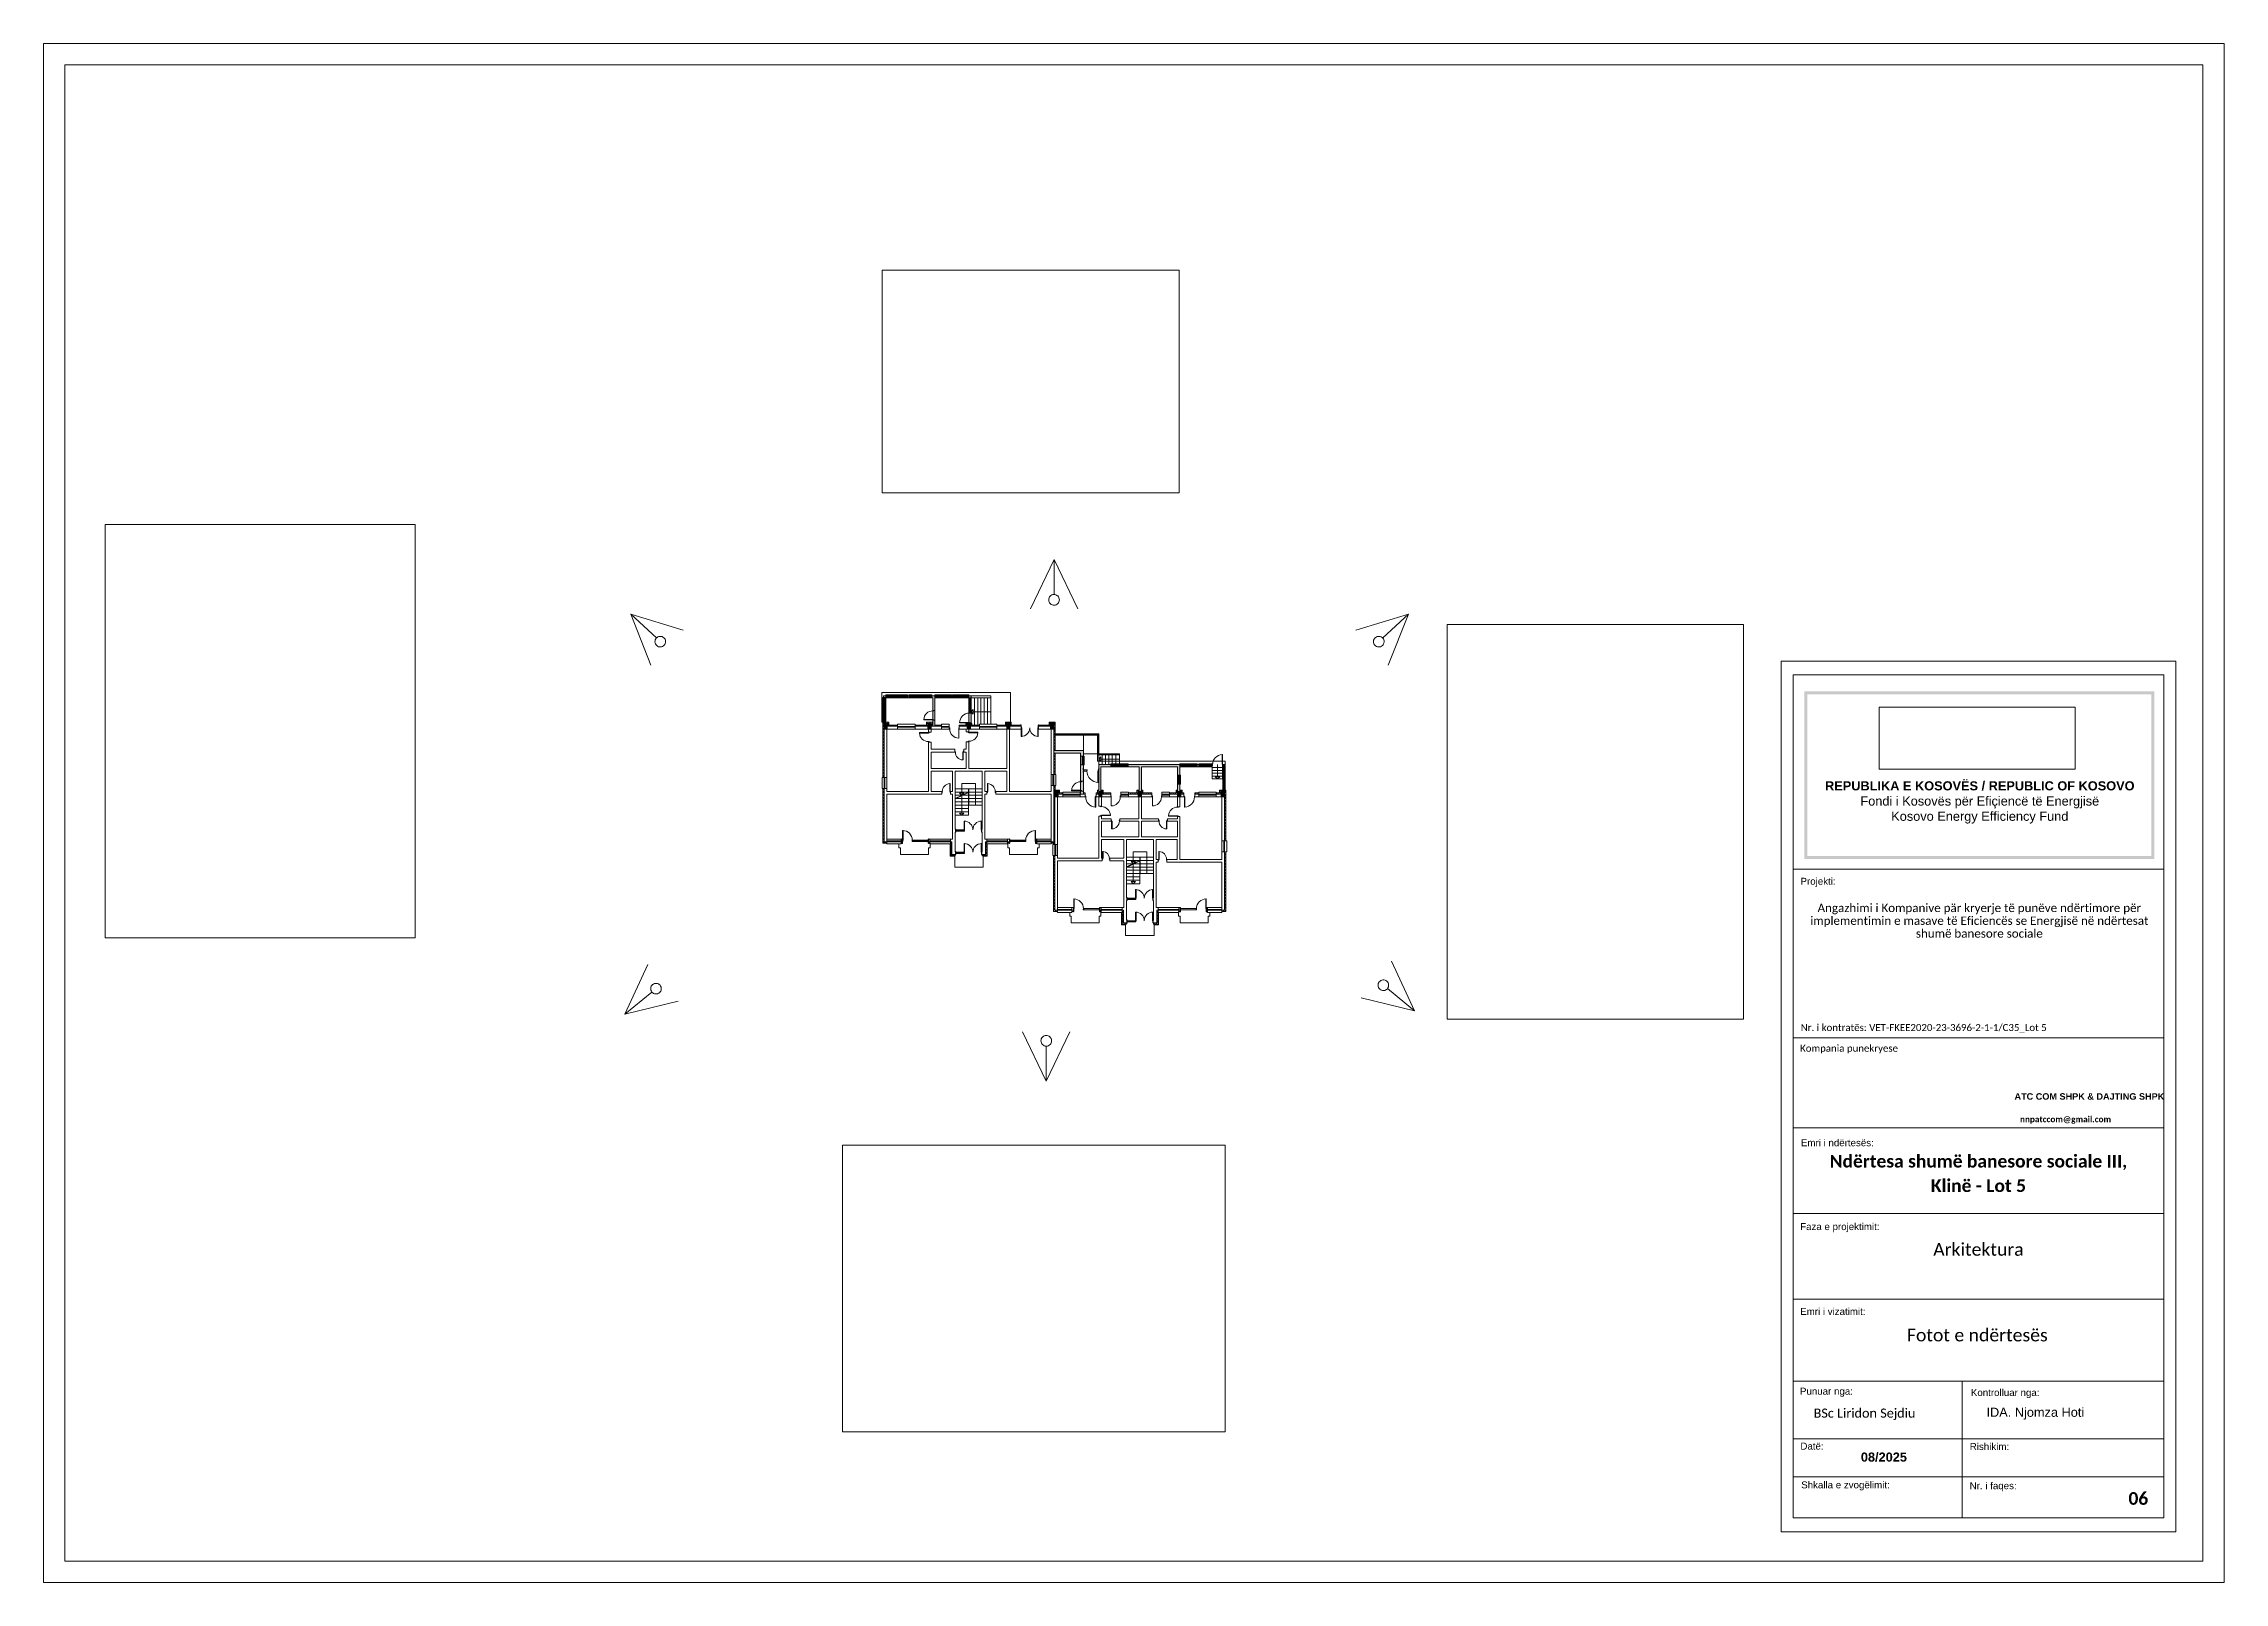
# Paper-space layout 'a3' of a CAD drawing. Header units: feet, sheet in inches. Extents: x 0 to 16.5, y 0 to 11.6.
# The model-space entities are those that its viewports show. They can reach past a viewport. Long polylines and large blocks are cut down to what shows.
import ezdxf

# ---------------------------------------------------------------- set-up
doc = ezdxf.new("R2010")
doc.units = ezdxf.units.FT
doc.header["$MEASUREMENT"] = 0
doc.header["$XCLIPFRAME"] = 0
doc.linetypes.add('Dashed', pattern=[282.222223, 141.111112, -141.111112])
doc.linetypes.add('Small Dashed', pattern=[141.111111, 70.555556, -70.555556])
for name, color, linetype, lineweight in [('0_muret e jashtme_Pen_No__1', 7, 'Continuous', 0), ('0_muret e jashtme_Pen_No__19', 255, 'Continuous', 0), ('Annotation - Text_Pen_No__1', 7, 'Continuous', 0), ('Dimensioning - General_Pen_No__41', 7, 'Continuous', 0), ('Exterior walls_Pen_No__1', 7, 'Continuous', 0), ('Exterior walls_Pen_No__101', 252, 'Continuous', 0), ('Shell - Roof_Pen_No__1', 7, 'Continuous', 0), ('Shell - Roof_Pen_No__21', 7, 'Continuous', 0), ('Structural - Bearing_Pen_No__1', 7, 'Continuous', 0)]:
    doc.layers.add(name, color=color, linetype=linetype, lineweight=lineweight)
for name, color, linetype, lineweight, true_color in [('0_muret e jashtme_Pen_No__14', 7, 'Continuous', 0, 0xbd8b17), ('Drawing & Figure_Pen_No__48', 7, 'Continuous', 0, 0xa80f02), ('Shell - Roof_Pen_No__61', 7, 'Continuous', 0, 0x6a6a6a), ('Structural - Bearing_Pen_No__61', 7, 'Continuous', 0, 0x6a6a6a), ('Structural - Bearing_Pen_No__86', 7, 'Continuous', 0, 0x5555ff)]:
    doc.layers.add(name, color=color, linetype=linetype, lineweight=lineweight, true_color=true_color)
doc.layers.add('Drawing & Figure', color=7, linetype='Continuous')
doc.layers.add('Shell - Roof', color=7, linetype='Continuous')
doc.styles.add('GENERATED_STYLE_1', font='calibri.ttf')
doc.styles.add('GENERATED_STYLE_2', font='calibrib.ttf')
doc.styles.add('GENERATED_STYLE_3', font='arial.ttf')
doc.styles.add('GENERATED_STYLE_4', font='arialbd.ttf')
doc.styles.add('GENERATED_STYLE_5', font='calibril.ttf')
picture_1 = doc.add_image_def('image1.png', size_in_pixel=(354, 134))
picture_2 = doc.add_image_def('image2.jpg', size_in_pixel=(1600, 1200))
picture_3 = doc.add_image_def('image3.jpg', size_in_pixel=(1200, 1600))
picture_4 = doc.add_image_def('image4.jpg', size_in_pixel=(1600, 1200))
picture_5 = doc.add_image_def('image5.jpg', size_in_pixel=(1200, 1600))
pattern_1 = [(90, (2247653.822, -76424.967), (-34.6410162, 0), [20, -40]), (90, (2247636.502, -76394.967), (-34.6410162, 0), [20, -40]), (150, (2247653.822, -76404.967), (17.320508, 30), [20, -40]), (150, (2247619.18, -76404.967), (17.320508, 30), [20, -40]), (210, (2247653.822, -76424.967), (-17.320508, 30), [20, -40]), (210, (2247619.18, -76424.967), (-17.320508, 30), [20, -40])]

psp = doc.layouts.new('a3')

msp = doc.modelspace()

# ---------------------------------------------------------------- texts
at = {"layer": 'Annotation - Text_Pen_No__1', "color": 7}
for s, style, p in [('IDA. Njomza Hoti', 'GENERATED_STYLE_3', (2850906, -64883)), ('08/2025', 'GENERATED_STYLE_4', (2848497, -65743))]:
    msp.add_text(s, height=175, dxfattribs=dict(at, style=style)).set_placement(p)
at = {"layer": 'Annotation - Text_Pen_No__1', "color": 7, "linetype": 'Continuous', "lineweight": 0, "attachment_point": 2}
for s, insert, char_height, style in [('\\A1;REPUBLIKA E KOSOVËS / REPUBLIC OF KOSOVO\\P{\\fArial|b0|i0|c0|p34;Fondi i Kosovës për Efiçiencë të Energjisë\\PKosovo Energy Efficiency Fund\\P}', (2850778, -52693), 175, 'GENERATED_STYLE_4'), ('\\A1;Arkitektura', (2850752, -61551), 242.5, 'GENERATED_STYLE_1'), ('\\A1;Fotot e ndërtesës', (2850730, -63194), 242.5, 'GENERATED_STYLE_1'), ('\\A1; 06', (2853776, -66328), 242.5, 'GENERATED_STYLE_2')]:
    msp.add_mtext(s, dxfattribs=dict(at, insert=insert, char_height=char_height, style=style))
at = {"layer": 'Annotation - Text_Pen_No__1', "color": 7, "linetype": 'Continuous', "lineweight": 5, "insert": (2850769, -55042), "char_height": 160, "width": 6798, "attachment_point": 2, "line_spacing_factor": 0.919632, "style": 'GENERATED_STYLE_5'}
msp.add_mtext('\\A1;Angazhimi i Kompanive pär kryerje të punëve ndërtimore për implementimin e masave të Eficiencës se Energjisë në ndërtesat shumë banesore sociale', dxfattribs=at)
at = {"layer": 'Annotation - Text_Pen_No__1', "color": 7, "linetype": 'Continuous', "lineweight": 5, "attachment_point": 2}
for s, insert, char_height, style in [('\\A1;ATC COM SHPK & DAJTING SHPK ', (2852879, -58676), 125, 'GENERATED_STYLE_4'), ('\\A1;BSc Liridon Sejdiu', (2848567, -64725), 175, 'GENERATED_STYLE_1')]:
    msp.add_mtext(s, dxfattribs=dict(at, insert=insert, char_height=char_height, style=style))
at = {"layer": 'Annotation - Text_Pen_No__1', "color": 7, "linetype": 'Continuous', "lineweight": 0, "insert": (2850752, -59859), "char_height": 242.5, "attachment_point": 2, "line_spacing_factor": 1.16153, "style": 'GENERATED_STYLE_2'}
msp.add_mtext('\\A1;Ndërtesa shumë banesore sociale III, \\PKlinë - Lot 5', dxfattribs=at)
at = {"layer": 'Dimensioning - General_Pen_No__41', "color": 7, "linetype": 'Continuous', "lineweight": 0, "attachment_point": 7}
for s, insert, char_height, style in [('\\A1;Projekti:', (2847340, -54718), 133.38, 'GENERATED_STYLE_3'), ('\\A1;Nr. i kontratës: VET-FKEE2020-23-3696-2-1-1/C35_Lot 5', (2847344, -57511), 133.38, 'GENERATED_STYLE_1'), ('\\A1;Kompania punekryese', (2847333, -57914), 133.38, 'GENERATED_STYLE_1'), ('\\A1;Emri i ndërtesës:', (2847348, -59695), 133.38, 'GENERATED_STYLE_3'), ('\\A1;Faza e projektimit:', (2847333, -61342), 133.38, 'GENERATED_STYLE_3'), ('\\A1;Emri i vizatimit:', (2847334, -62931), 133.38, 'GENERATED_STYLE_3'), ('\\A1;Punuar nga:', (2847330, -64499), 133.38, 'GENERATED_STYLE_3'), ('\\A1;Kontrolluar nga:', (2850607, -64525), 133.38, 'GENERATED_STYLE_3'), ('\\A1;Datë:', (2847338, -65514), 133.4, 'GENERATED_STYLE_3'), ('\\A1;Rishikim:', (2850586, -65522), 133.38, 'GENERATED_STYLE_3'), ('\\A1;Shkalla e zvogëlimit:', (2847353, -66296), 133.38, 'GENERATED_STYLE_3'), ('\\A1;Nr. i faqes:', (2850584, -66312), 133.38, 'GENERATED_STYLE_3')]:
    msp.add_mtext(s, dxfattribs=dict(at, insert=insert, char_height=char_height, style=style))
at = {"layer": 'Dimensioning - General_Pen_No__41', "color": 7, "linetype": 'Continuous', "lineweight": 5, "insert": (2851549, -59263), "char_height": 115, "attachment_point": 7, "line_spacing_factor": 0.922253, "style": 'GENERATED_STYLE_1'}
msp.add_mtext('\\A1;\\pt737.29,1517,2350.4,3281.9;{\\fCalibri|b1|i0|c0|p34;nnpatccom@gmail.com}', dxfattribs=at)

# ---------------------------------------------------------------- blocks, each defined once
blk = doc.blocks.new('Line_1', base_point=(2834543, -54049))
at = {"layer": 'Shell - Roof_Pen_No__1', "color": 7, "linetype": 'Continuous', "lineweight": 0}
for p, q in [((2834543, -54273), (2834501, -54231)), ((2834501, -54231), (2834585, -54231)), ((2834543, -54049), (2834543, -54231)), ((2834543, -54273), (2834585, -54231))]:
    blk.add_line(p, q, dxfattribs=at)
blk = doc.blocks.new('Line_2', base_point=(2834543, -54283))
at = {"layer": 'Shell - Roof_Pen_No__1', "color": 7, "linetype": 'Continuous', "lineweight": 0}
for p, q in [((2834543, -54658), (2834501, -54616)), ((2834501, -54616), (2834585, -54616)), ((2834543, -54658), (2834585, -54616))]:
    blk.add_line(p, q, dxfattribs=at)
at = {"layer": 'Shell - Roof_Pen_No__61', "color": 251, "linetype": 'Small Dashed', "lineweight": 0, "true_color": 0x6a6a6a}
blk.add_line((2834543, -54283), (2834543, -54616), dxfattribs=at)
blk = doc.blocks.new('Line_3', base_point=(2831256, -52736))
at = {"layer": 'Shell - Roof_Pen_No__1', "color": 7, "linetype": 'Continuous', "lineweight": 0}
for p, q in [((2831256, -52960), (2831214, -52918)), ((2831214, -52918), (2831298, -52918)), ((2831256, -52736), (2831256, -52918)), ((2831256, -52960), (2831298, -52918))]:
    blk.add_line(p, q, dxfattribs=at)
blk = doc.blocks.new('Line_4', base_point=(2831256, -52971))
at = {"layer": 'Shell - Roof_Pen_No__1', "color": 7, "linetype": 'Continuous', "lineweight": 0}
for p, q in [((2831256, -53345), (2831214, -53303)), ((2831214, -53303), (2831298, -53303)), ((2831256, -53345), (2831298, -53303))]:
    blk.add_line(p, q, dxfattribs=at)
at = {"layer": 'Shell - Roof_Pen_No__61', "color": 251, "linetype": 'Small Dashed', "lineweight": 0, "true_color": 0x6a6a6a}
blk.add_line((2831256, -52971), (2831256, -53303), dxfattribs=at)
blk = doc.blocks.new('Line_5', base_point=(2831813, -51361))
at = {"layer": 'Shell - Roof_Pen_No__1', "color": 7, "linetype": 'Continuous', "lineweight": 0}
for p, q in [((2831435, -51361), (2831477, -51319)), ((2831435, -51361), (2831477, -51403)), ((2831477, -51319), (2831477, -51403)), ((2831813, -51361), (2831477, -51361))]:
    blk.add_line(p, q, dxfattribs=at)
blk = doc.blocks.new('Line_6', base_point=(2834280, -52269))
at = {"layer": 'Shell - Roof_Pen_No__1', "color": 7, "linetype": 'Continuous', "lineweight": 0}
for p, q in [((2833881, -52269), (2833923, -52227)), ((2833881, -52269), (2833923, -52311)), ((2833923, -52227), (2833923, -52311)), ((2834280, -52269), (2833923, -52269))]:
    blk.add_line(p, q, dxfattribs=at)
blk = doc.blocks.new('Line_7', base_point=(2836160, -52374))
at = {"layer": 'Shell - Roof_Pen_No__1', "color": 7, "linetype": 'Continuous', "lineweight": 0}
for p, q in [((2836160, -52647), (2836118, -52605)), ((2836118, -52605), (2836202, -52605)), ((2836160, -52374), (2836160, -52605)), ((2836160, -52647), (2836202, -52605))]:
    blk.add_line(p, q, dxfattribs=at)

# ---------------------------------------------------------------- hatches: boundary and pattern name
at = {"layer": '0_muret e jashtme_Pen_No__14', "linetype": 'Continuous', "lineweight": 0, "true_color": 0xbd8b17}
h = msp.add_hatch(dxfattribs=at)
h.set_pattern_fill('STYROFOAM_SM_INSULATION', color=42, style=0, pattern_type=2)
h.set_pattern_definition(pattern_1)
h.paths.add_polyline_path([(2829740, -51614), (2829765, -51614), (2829765, -51587), (2829755, -51587), (2829740, -51587)])
h = msp.add_hatch(dxfattribs=at)
h.set_pattern_fill('STYROFOAM_SM_INSULATION', color=42, style=0, pattern_type=2)
h.set_pattern_definition(pattern_1)
h.paths.add_polyline_path([(2829740, -51614), (2829765, -51639), (2830025, -51639), (2830025, -51614)])
h = msp.add_hatch(dxfattribs=at)
h.set_pattern_fill('STYROFOAM_SM_INSULATION', color=42, style=0, pattern_type=2)
h.set_pattern_definition(pattern_1)
h.paths.add_polyline_path([(2829740, -51614), (2829740, -52621), (2829765, -52621), (2829765, -51639)])
h = msp.add_hatch(dxfattribs=at)
h.set_pattern_fill('STYROFOAM_SM_INSULATION', color=42, style=0, pattern_type=2)
h.set_pattern_definition(pattern_1)
h.paths.add_polyline_path([(2829854, -51562), (2829854, -51614), (2829828, -51614), (2829828, -51587), (2829797, -51587), (2829797, -51562)])
h = msp.add_hatch(dxfattribs=at)
h.set_pattern_fill('STYROFOAM_SM_INSULATION', color=42, style=0, pattern_type=2)
h.set_pattern_definition(pattern_1)
h.paths.add_polyline_path([(2830361, -51639), (2830700, -51639), (2830700, -51614), (2830361, -51614)])
h = msp.add_hatch(dxfattribs=at)
h.set_pattern_fill('STYROFOAM_SM_INSULATION', color=42, style=0, pattern_type=2)
h.set_pattern_definition(pattern_1)
h.paths.add_polyline_path([(2830694, -51614), (2830668, -51614), (2830668, -51587), (2830605, -51587), (2830605, -51614), (2830580, -51614), (2830580, -51562), (2830694, -51562)])
h = msp.add_hatch(dxfattribs=at)
h.set_pattern_fill('STYROFOAM_SM_INSULATION', color=42, style=0, pattern_type=2)
h.set_pattern_definition(pattern_1)
h.paths.add_polyline_path([(2830742, -51639), (2830870, -51639), (2830870, -51614), (2830742, -51614)])
h = msp.add_hatch(dxfattribs=at)
h.set_pattern_fill('STYROFOAM_SM_INSULATION', color=42, style=0, pattern_type=2)
h.set_pattern_definition(pattern_1)
h.paths.add_polyline_path([(2831206, -51614), (2831206, -51639), (2831595, -51639), (2831595, -51614)])
h = msp.add_hatch(dxfattribs=at)
h.set_pattern_fill('STYROFOAM_SM_INSULATION', color=42, style=0, pattern_type=2)
h.set_pattern_definition(pattern_1)
h.paths.add_polyline_path([(2831393, -51576), (2831336, -51576), (2831336, -51614), (2831361, -51614), (2831361, -51587), (2831393, -51587)])
h = msp.add_hatch(dxfattribs=at)
h.set_pattern_fill('STYROFOAM_SM_INSULATION', color=42, style=0, pattern_type=2)
h.set_pattern_definition(pattern_1)
h.paths.add_polyline_path([(2831424, -51614), (2831450, -51614), (2831450, -51587), (2831424, -51587)])
h = msp.add_hatch(dxfattribs=at)
h.set_pattern_fill('STYROFOAM_SM_INSULATION', color=42, style=0, pattern_type=2)
h.set_pattern_definition(pattern_1)
h.paths.add_polyline_path([(2831931, -51614), (2831931, -51639), (2832392, -51639), (2832392, -51614)])
h = msp.add_hatch(dxfattribs=at)
h.set_pattern_fill('STYROFOAM_SM_INSULATION', color=42, style=0, pattern_type=2)
h.set_pattern_definition(pattern_1)
h.paths.add_polyline_path([(2832092, -51639), (2832092, -51562), (2832206, -51562), (2832206, -51639), (2832180, -51639), (2832180, -51587), (2832117, -51587), (2832117, -51639)])
h = msp.add_hatch(dxfattribs=at)
h.set_pattern_fill('STYROFOAM_SM_INSULATION', color=42, style=0, pattern_type=2)
h.set_pattern_definition(pattern_1)
h.paths.add_polyline_path([(2832728, -51614), (2832728, -51639), (2832957, -51639), (2832957, -51614)])
h = msp.add_hatch(dxfattribs=at)
h.set_pattern_fill('STYROFOAM_SM_INSULATION', color=42, style=0, pattern_type=2)
h.set_pattern_definition(pattern_1)
h.paths.add_polyline_path([(2832932, -51639), (2832932, -51562), (2833046, -51562), (2833046, -51692), (2833020, -51692), (2833020, -51587), (2832957, -51587), (2832957, -51639)])
h = msp.add_hatch(dxfattribs=at)
h.set_pattern_fill('STYROFOAM_SM_INSULATION', color=42, style=0, pattern_type=2)
h.set_pattern_definition(pattern_1)
h.paths.add_polyline_path([(2833046, -52101), (2833046, -51692), (2833020, -51692), (2833020, -52101)])
h = msp.add_hatch(dxfattribs=at)
h.set_pattern_fill('STYROFOAM_SM_INSULATION', color=42, style=0, pattern_type=2)
h.set_pattern_definition(pattern_1)
h.paths.add_polyline_path([(2833020, -52564), (2833046, -52564), (2833046, -52154), (2833020, -52154)])
h = msp.add_hatch(dxfattribs=at)
h.set_pattern_fill('STYROFOAM_SM_INSULATION', color=42, style=0, pattern_type=2)
h.set_pattern_definition(pattern_1)
h.paths.add_polyline_path([(2829740, -53880), (2829765, -53855), (2829765, -52831), (2829740, -52831)])
h = msp.add_hatch(dxfattribs=at)
h.set_pattern_fill('STYROFOAM_SM_INSULATION', color=42, style=0, pattern_type=2)
h.set_pattern_definition(pattern_1)
h.paths.add_polyline_path([(2833020, -52774), (2833020, -52889), (2833046, -52889), (2833046, -52774)])
h = msp.add_hatch(dxfattribs=at)
h.set_pattern_fill('STYROFOAM_SM_INSULATION', color=42, style=0, pattern_type=2)
h.set_pattern_definition(pattern_1)
h.paths.add_polyline_path([(2833031, -53855), (2833031, -52889), (2833020, -52889), (2833020, -53855)])
h = msp.add_hatch(dxfattribs=at)
h.set_pattern_fill('STYROFOAM_SM_INSULATION', color=42, style=0, pattern_type=2)
h.set_pattern_definition(pattern_1)
h.paths.add_polyline_path([(2833041, -52994), (2833031, -52994), (2833031, -52889), (2833041, -52889)])
h = msp.add_hatch(dxfattribs=at)
h.set_pattern_fill('STYROFOAM_SM_INSULATION', color=42, style=0, pattern_type=2)
h.set_pattern_definition(pattern_1)
h.paths.add_polyline_path([(2833031, -52994), (2833031, -53880), (2833041, -53880), (2833041, -52994)])
h = msp.add_hatch(dxfattribs=at)
h.set_pattern_fill('STYROFOAM_SM_INSULATION', color=42, style=0, pattern_type=2)
h.set_pattern_definition(pattern_1)
h.paths.add_polyline_path([(2833130, -52916), (2833104, -52916), (2833104, -52889), (2833046, -52889), (2833046, -52864), (2833130, -52864)])
h = msp.add_hatch(dxfattribs=at)
h.set_pattern_fill('STYROFOAM_SM_INSULATION', color=42, style=0, pattern_type=2)
h.set_pattern_definition(pattern_1)
h.paths.add_polyline_path([(2833104, -52916), (2833104, -52941), (2833192, -52941), (2833192, -52916)])
h = msp.add_hatch(dxfattribs=at)
h.set_pattern_fill('STYROFOAM_SM_INSULATION', color=42, style=0, pattern_type=2)
h.set_pattern_definition(pattern_1)
h.paths.add_polyline_path([(2833528, -52941), (2833535, -52941), (2833535, -52916), (2833528, -52916)])
h = msp.add_hatch(dxfattribs=at)
h.set_pattern_fill('STYROFOAM_SM_INSULATION', color=42, style=0, pattern_type=2)
h.set_pattern_definition(pattern_1)
h.paths.add_polyline_path([(2833587, -52916), (2833587, -52941), (2833623, -52941), (2833623, -52916)])
h = msp.add_hatch(dxfattribs=at)
h.set_pattern_fill('STYROFOAM_SM_INSULATION', color=42, style=0, pattern_type=2)
h.set_pattern_definition(pattern_1)
h.paths.add_polyline_path([(2833833, -52916), (2833833, -52941), (2833881, -52941), (2833881, -52916)])
h = msp.add_hatch(dxfattribs=at)
h.set_pattern_fill('STYROFOAM_SM_INSULATION', color=42, style=0, pattern_type=2)
h.set_pattern_definition(pattern_1)
h.paths.add_polyline_path([(2833856, -52916), (2833881, -52916), (2833881, -52889), (2833881, -52864), (2833856, -52864)])
h = msp.add_hatch(dxfattribs=at)
h.set_pattern_fill('STYROFOAM_SM_INSULATION', color=42, style=0, pattern_type=2)
h.set_pattern_definition(pattern_1)
h.paths.add_polyline_path([(2833923, -52889), (2833944, -52889), (2833944, -52916), (2833970, -52916), (2833970, -52864), (2833923, -52864)])
h = msp.add_hatch(dxfattribs=at)
h.set_pattern_fill('STYROFOAM_SM_INSULATION', color=42, style=0, pattern_type=2)
h.set_pattern_definition(pattern_1)
h.paths.add_polyline_path([(2833923, -52941), (2834114, -52941), (2834114, -52916), (2833923, -52916)])
h = msp.add_hatch(dxfattribs=at)
h.set_pattern_fill('STYROFOAM_SM_INSULATION', color=42, style=0, pattern_type=2)
h.set_pattern_definition(pattern_1)
h.paths.add_polyline_path([(2834450, -52941), (2834658, -52941), (2834658, -52916), (2834450, -52916)])
h = msp.add_hatch(dxfattribs=at)
h.set_pattern_fill('STYROFOAM_SM_INSULATION', color=42, style=0, pattern_type=2)
h.set_pattern_definition(pattern_1)
h.paths.add_polyline_path([(2834658, -52864), (2834612, -52864), (2834612, -52916), (2834637, -52916), (2834637, -52889), (2834658, -52889)])
h = msp.add_hatch(dxfattribs=at)
h.set_pattern_fill('STYROFOAM_SM_INSULATION', color=42, style=0, pattern_type=2)
h.set_pattern_definition(pattern_1)
h.paths.add_polyline_path([(2834700, -52889), (2834700, -52916), (2834726, -52916), (2834726, -52864), (2834700, -52864)])
h = msp.add_hatch(dxfattribs=at)
h.set_pattern_fill('STYROFOAM_SM_INSULATION', color=42, style=0, pattern_type=2)
h.set_pattern_definition(pattern_1)
h.paths.add_polyline_path([(2834700, -52916), (2834700, -52941), (2834903, -52941), (2834903, -52916)])
h = msp.add_hatch(dxfattribs=at)
h.set_pattern_fill('STYROFOAM_SM_INSULATION', color=42, style=0, pattern_type=2)
h.set_pattern_definition(pattern_1)
h.paths.add_polyline_path([(2835393, -52916), (2835239, -52916), (2835239, -52941), (2835393, -52941)])
h = msp.add_hatch(dxfattribs=at)
h.set_pattern_fill('STYROFOAM_SM_INSULATION', color=42, style=0, pattern_type=2)
h.set_pattern_definition(pattern_1)
h.paths.add_polyline_path([(2835368, -52916), (2835393, -52916), (2835393, -52889), (2835393, -52864), (2835368, -52864)])
h = msp.add_hatch(dxfattribs=at)
h.set_pattern_fill('STYROFOAM_SM_INSULATION', color=42, style=0, pattern_type=2)
h.set_pattern_definition(pattern_1)
h.paths.add_polyline_path([(2835482, -52916), (2835482, -52864), (2835435, -52864), (2835435, -52889), (2835456, -52889), (2835456, -52916)])
h = msp.add_hatch(dxfattribs=at)
h.set_pattern_fill('STYROFOAM_SM_INSULATION', color=42, style=0, pattern_type=2)
h.set_pattern_definition(pattern_1)
h.paths.add_polyline_path([(2835435, -52941), (2835517, -52941), (2835517, -52916), (2835435, -52916)])
h = msp.add_hatch(dxfattribs=at)
h.set_pattern_fill('STYROFOAM_SM_INSULATION', color=42, style=0, pattern_type=2)
h.set_pattern_definition(pattern_1)
h.paths.add_polyline_path([(2835727, -52916), (2835727, -52941), (2835799, -52941), (2835799, -52916)])
h = msp.add_hatch(dxfattribs=at)
h.set_pattern_fill('STYROFOAM_SM_INSULATION', color=42, style=0, pattern_type=2)
h.set_pattern_definition(pattern_1)
h.paths.add_polyline_path([(2836135, -52941), (2836233, -52941), (2836233, -52916), (2836135, -52916)])
h = msp.add_hatch(dxfattribs=at)
h.set_pattern_fill('STYROFOAM_SM_INSULATION', color=42, style=0, pattern_type=2)
h.set_pattern_definition(pattern_1)
h.paths.add_polyline_path([(2836265, -52864), (2836198, -52864), (2836198, -52916), (2836233, -52916), (2836233, -52889), (2836265, -52889)])
h = msp.add_hatch(dxfattribs=at)
h.set_pattern_fill('STYROFOAM_SM_INSULATION', color=42, style=0, pattern_type=2)
h.set_pattern_definition(pattern_1)
h.paths.add_polyline_path([(2836296, -52994), (2836322, -52994), (2836322, -52864), (2836307, -52864), (2836307, -52889), (2836296, -52889)])
h = msp.add_hatch(dxfattribs=at)
h.set_pattern_fill('STYROFOAM_SM_INSULATION', color=42, style=0, pattern_type=2)
h.set_pattern_definition(pattern_1)
h.paths.add_polyline_path([(2836296, -52994), (2836296, -53837), (2836322, -53837), (2836322, -52994)])
h = msp.add_hatch(dxfattribs=at)
h.set_pattern_fill('STYROFOAM_SM_INSULATION', color=42, style=0, pattern_type=2)
h.set_pattern_definition(pattern_1)
h.paths.add_polyline_path([(2829740, -53880), (2829818, -53880), (2829818, -53855), (2829765, -53855)])
h = msp.add_hatch(dxfattribs=at)
h.set_pattern_fill('STYROFOAM_SM_INSULATION', color=42, style=0, pattern_type=2)
h.set_pattern_definition(pattern_1)
h.paths.add_polyline_path([(2830091, -53855), (2830091, -53880), (2830115, -53880), (2830115, -53855)])
h = msp.add_hatch(dxfattribs=at)
h.set_pattern_fill('STYROFOAM_SM_INSULATION', color=42, style=0, pattern_type=2)
h.set_pattern_definition(pattern_1)
h.paths.add_polyline_path([(2830643, -53855), (2830619, -53855), (2830619, -53880), (2830643, -53880)])
h = msp.add_hatch(dxfattribs=at)
h.set_pattern_fill('STYROFOAM_SM_INSULATION', color=42, style=0, pattern_type=2)
h.set_pattern_definition(pattern_1)
h.paths.add_polyline_path([(2831042, -53855), (2831042, -53880), (2831067, -53880), (2831067, -53855)])
h = msp.add_hatch(dxfattribs=at)
h.set_pattern_fill('STYROFOAM_SM_INSULATION', color=42, style=0, pattern_type=2)
h.set_pattern_definition(pattern_1)
h.paths.add_polyline_path([(2831042, -53880), (2831067, -53880), (2831067, -54096), (2831128, -54096), (2831128, -54122), (2831042, -54122), (2831042, -53895)])
h = msp.add_hatch(dxfattribs=at)
h.set_pattern_fill('STYROFOAM_SM_INSULATION', color=42, style=0, pattern_type=2)
h.set_pattern_definition(pattern_1)
h.paths.add_polyline_path([(2831708, -54096), (2831647, -54096), (2831647, -54122), (2831733, -54122), (2831733, -53880), (2831719, -53880), (2831708, -53880)])
h = msp.add_hatch(dxfattribs=at)
h.set_pattern_fill('STYROFOAM_SM_INSULATION', color=42, style=0, pattern_type=2)
h.set_pattern_definition(pattern_1)
h.paths.add_polyline_path([(2831708, -53880), (2831733, -53880), (2831733, -53855), (2831708, -53855)])
h = msp.add_hatch(dxfattribs=at)
h.set_pattern_fill('STYROFOAM_SM_INSULATION', color=42, style=0, pattern_type=2)
h.set_pattern_definition(pattern_1)
h.paths.add_polyline_path([(2832132, -53855), (2832132, -53880), (2832171, -53880), (2832171, -53855)])
h = msp.add_hatch(dxfattribs=at)
h.set_pattern_fill('STYROFOAM_SM_INSULATION', color=42, style=0, pattern_type=2)
h.set_pattern_definition(pattern_1)
h.paths.add_polyline_path([(2832675, -53855), (2832675, -53880), (2832695, -53880), (2832695, -53855)])
h = msp.add_hatch(dxfattribs=at)
h.set_pattern_fill('STYROFOAM_SM_INSULATION', color=42, style=0, pattern_type=2)
h.set_pattern_definition(pattern_1)
h.paths.add_polyline_path([(2832968, -53880), (2833020, -53880), (2833020, -53867), (2833010, -53855), (2832968, -53855)])
h = msp.add_hatch(dxfattribs=at)
h.set_pattern_fill('STYROFOAM_SM_INSULATION', color=42, style=0, pattern_type=2)
h.set_pattern_definition(pattern_1)
h.paths.add_polyline_path([(2833010, -53855), (2833020, -53867), (2833020, -53855)])
h = msp.add_hatch(dxfattribs=at)
h.set_pattern_fill('STYROFOAM_SM_INSULATION', color=42, style=0, pattern_type=2)
h.set_pattern_definition(pattern_1)
h.paths.add_polyline_path([(2833041, -53880), (2833016, -53880), (2833016, -53904), (2833041, -53904)])
h = msp.add_hatch(dxfattribs=at)
h.set_pattern_fill('STYROFOAM_SM_INSULATION', color=42, style=0, pattern_type=2)
h.set_pattern_definition(pattern_1)
h.paths.add_polyline_path([(2833020, -53867), (2833031, -53880), (2833031, -53855), (2833020, -53855)])
h = msp.add_hatch(dxfattribs=at)
h.set_pattern_fill('STYROFOAM_SM_INSULATION', color=42, style=0, pattern_type=2)
h.set_pattern_definition(pattern_1)
h.paths.add_polyline_path([(2833020, -53867), (2833020, -53880), (2833031, -53880)])
h = msp.add_hatch(dxfattribs=at)
h.set_pattern_fill('STYROFOAM_SM_INSULATION', color=42, style=0, pattern_type=2)
h.set_pattern_definition(pattern_1)
h.paths.add_polyline_path([(2833016, -55167), (2833041, -55167), (2833041, -54114), (2833016, -54114)])
h = msp.add_hatch(dxfattribs=at)
h.set_pattern_fill('STYROFOAM_SM_INSULATION', color=42, style=0, pattern_type=2)
h.set_pattern_definition(pattern_1)
h.paths.add_polyline_path([(2836296, -54047), (2836296, -55167), (2836322, -55193), (2836322, -54047)])
h = msp.add_hatch(dxfattribs=at)
h.set_pattern_fill('STYROFOAM_SM_INSULATION', color=42, style=0, pattern_type=2)
h.set_pattern_definition(pattern_1)
h.paths.add_polyline_path([(2833016, -55193), (2833041, -55193), (2833041, -55167)])
h = msp.add_hatch(dxfattribs=at)
h.set_pattern_fill('STYROFOAM_SM_INSULATION', color=42, style=0, pattern_type=2)
h.set_pattern_definition(pattern_1)
h.paths.add_polyline_path([(2833016, -55167), (2833016, -55193), (2833041, -55167)])
h = msp.add_hatch(dxfattribs=at)
h.set_pattern_fill('STYROFOAM_SM_INSULATION', color=42, style=0, pattern_type=2)
h.set_pattern_definition(pattern_1)
h.paths.add_polyline_path([(2833041, -55193), (2833094, -55193), (2833094, -55167), (2833041, -55167)])
h = msp.add_hatch(dxfattribs=at)
h.set_pattern_fill('STYROFOAM_SM_INSULATION', color=42, style=0, pattern_type=2)
h.set_pattern_definition(pattern_1)
h.paths.add_polyline_path([(2833367, -55193), (2833397, -55193), (2833397, -55167), (2833367, -55167)])
h = msp.add_hatch(dxfattribs=at)
h.set_pattern_fill('STYROFOAM_SM_INSULATION', color=42, style=0, pattern_type=2)
h.set_pattern_definition(pattern_1)
h.paths.add_polyline_path([(2833901, -55167), (2833901, -55193), (2833930, -55193), (2833930, -55167)])
h = msp.add_hatch(dxfattribs=at)
h.set_pattern_fill('STYROFOAM_SM_INSULATION', color=42, style=0, pattern_type=2)
h.set_pattern_definition(pattern_1)
h.paths.add_polyline_path([(2834329, -55167), (2834329, -55193), (2834354, -55193), (2834354, -55167)])
h = msp.add_hatch(dxfattribs=at)
h.set_pattern_fill('STYROFOAM_SM_INSULATION', color=42, style=0, pattern_type=2)
h.set_pattern_definition(pattern_1)
h.paths.add_polyline_path([(2834329, -55193), (2834354, -55193), (2834354, -55409), (2834414, -55409), (2834414, -55434), (2834329, -55434), (2834329, -55207)])
h = msp.add_hatch(dxfattribs=at)
h.set_pattern_fill('STYROFOAM_SM_INSULATION', color=42, style=0, pattern_type=2)
h.set_pattern_definition(pattern_1)
h.paths.add_polyline_path([(2834994, -55409), (2834934, -55409), (2834934, -55434), (2835020, -55434), (2835020, -55193), (2835007, -55193), (2834994, -55193)])
h = msp.add_hatch(dxfattribs=at)
h.set_pattern_fill('STYROFOAM_SM_INSULATION', color=42, style=0, pattern_type=2)
h.set_pattern_definition(pattern_1)
h.paths.add_polyline_path([(2835020, -55167), (2834994, -55167), (2834994, -55193), (2835020, -55193)])
h = msp.add_hatch(dxfattribs=at)
h.set_pattern_fill('STYROFOAM_SM_INSULATION', color=42, style=0, pattern_type=2)
h.set_pattern_definition(pattern_1)
h.paths.add_polyline_path([(2835419, -55193), (2835444, -55193), (2835444, -55167), (2835419, -55167)])
h = msp.add_hatch(dxfattribs=at)
h.set_pattern_fill('STYROFOAM_SM_INSULATION', color=42, style=0, pattern_type=2)
h.set_pattern_definition(pattern_1)
h.paths.add_polyline_path([(2835971, -55167), (2835948, -55167), (2835948, -55193), (2835971, -55193)])
h = msp.add_hatch(dxfattribs=at)
h.set_pattern_fill('STYROFOAM_SM_INSULATION', color=42, style=0, pattern_type=2)
h.set_pattern_definition(pattern_1)
h.paths.add_polyline_path([(2836244, -55167), (2836244, -55193), (2836322, -55193), (2836296, -55167)])
at = {"layer": '0_muret e jashtme_Pen_No__19', "linetype": 'Continuous', "lineweight": 0}
for points in [[(2829765, -51692), (2829765, -51587), (2829828, -51587), (2829828, -51692)], [(2830605, -51692), (2830605, -51587), (2830668, -51587), (2830668, -51692)], [(2831361, -51692), (2831361, -51587), (2831424, -51587), (2831424, -51692)], [(2832117, -51692), (2832117, -51587), (2832180, -51587), (2832180, -51692)], [(2832957, -51692), (2832957, -51587), (2833020, -51587), (2833020, -51692)], [(2833041, -52994), (2833041, -52889), (2833104, -52889), (2833104, -52994)], [(2833881, -52994), (2833881, -52889), (2833944, -52889), (2833944, -52994)], [(2834637, -52994), (2834637, -52889), (2834700, -52889), (2834700, -52994)], [(2835393, -52994), (2835393, -52889), (2835456, -52889), (2835456, -52994)], [(2836233, -52994), (2836233, -52889), (2836296, -52889), (2836296, -52994)]]:
    msp.add_hatch(color=255, dxfattribs=at).paths.add_polyline_path(points)
at = {"layer": 'Exterior walls_Pen_No__101', "linetype": 'Continuous', "lineweight": 0}
for points in [[(2829797, -51587), (2829797, -51093), (2830700, -51093), (2830700, -51639), (2830742, -51639), (2830742, -51093), (2831393, -51093), (2831393, -51587), (2831435, -51587), (2831435, -51051), (2829755, -51051), (2829755, -51587)], [(2833587, -52941), (2833587, -52101), (2833020, -52101), (2833020, -52154), (2833535, -52154), (2833535, -52941)], [(2835393, -52374), (2833881, -52374), (2833881, -52889), (2833923, -52889), (2833923, -52416), (2834658, -52416), (2834658, -52889), (2834700, -52889), (2834700, -52416), (2835393, -52416), (2835393, -52889), (2835435, -52889), (2835435, -52416), (2836055, -52416), (2836055, -52374), (2835435, -52374)], [(2836265, -52889), (2836265, -52374), (2836307, -52374), (2836307, -52889)]]:
    msp.add_hatch(color=252, dxfattribs=at).paths.add_polyline_path(points)
at = {"layer": 'Structural - Bearing_Pen_No__61', "linetype": 'Continuous', "lineweight": 0, "true_color": 0x6a6a6a}
msp.add_hatch(color=251, dxfattribs=at).paths.add_polyline_path([(2833860, -52185), (2833860, -51807), (2833031, -51807), (2833031, -51797), (2833871, -51797), (2833871, -52175), (2834280, -52175), (2834280, -52185)])
at = {"layer": 'Structural - Bearing_Pen_No__86', "linetype": 'Continuous', "lineweight": 0, "true_color": 0x5555ff}
for points in [[(2847411, -50965), (2848682, -50965), (2848682, -51023), (2847469, -51023), (2847469, -54049), (2847411, -54049)], [(2848021, -51023), (2848021, -50965), (2854123, -50965), (2854123, -54049), (2854065, -54049), (2854065, -51023)], [(2847411, -52998), (2847469, -52998), (2847469, -54127), (2848682, -54127), (2848682, -54184), (2847411, -54184)], [(2848021, -54184), (2848021, -54127), (2854065, -54127), (2854065, -52998), (2854123, -52998), (2854123, -54184)]]:
    msp.add_hatch(color=173, dxfattribs=at).paths.add_polyline_path(points)

# ---------------------------------------------------------------- linework, layer by layer
at = {"layer": '0_muret e jashtme_Pen_No__1', "color": 7, "linetype": 'Continuous', "lineweight": 0}
for p, q in [((2829755, -51083), (2829740, -51083)), ((2829740, -51083), (2829740, -51587)), ((2829755, -51083), (2829770, -51083)), ((2829755, -51083), (2829770, -51083)), ((2829764, -51088), (2829764, -51099)), ((2829775, -51088), (2829764, -51088)), ((2829764, -51099), (2829764, -51571)), ((2829764, -51099), (2829775, -51099)), ((2829764, -51099), (2829764, -51571)), ((2829770, -51083), (2829780, -51083)), ((2829770, -51083), (2829770, -51088)), ((2829770, -51083), (2829780, -51083)), ((2829770, -51083), (2829780, -51083)), ((2829770, -51088), (2829775, -51088)), ((2829770, -51099), (2829770, -51571)), ((2829775, -51088), (2829775, -51093)), ((2829775, -51099), (2829775, -51088)), ((2829775, -51093), (2829780, -51093)), ((2829775, -51571), (2829775, -51099)), ((2829780, -51083), (2829797, -51083)), ((2829780, -51093), (2829780, -51083)), ((2829780, -51083), (2829797, -51083)), ((2829780, -51576), (2829780, -51093)), ((2830217, -51037), (2829797, -51037)), ((2829797, -51037), (2829797, -51051)), ((2829797, -51051), (2829797, -51066)), ((2829797, -51051), (2829797, -51066)), ((2829797, -51066), (2829797, -51077)), ((2829802, -51066), (2829797, -51066)), ((2829797, -51066), (2829797, -51077)), ((2829797, -51066), (2829797, -51077)), ((2829797, -51077), (2829797, -51093)), ((2829797, -51077), (2829807, -51077)), ((2829797, -51077), (2829797, -51093)), ((2829797, -51083), (2829797, -51587)), ((2830217, -51093), (2829797, -51093)), ((2829813, -51061), (2829802, -51061)), ((2829802, -51061), (2829802, -51071)), ((2829802, -51071), (2829802, -51066)), ((2829807, -51071), (2829802, -51071)), ((2829802, -51071), (2829813, -51071)), ((2829807, -51077), (2829807, -51071)), ((2829807, -51077), (2830206, -51077)), ((2830201, -51061), (2829813, -51061)), ((2829813, -51071), (2829813, -51061)), ((2830201, -51061), (2829813, -51061)), ((2830201, -51066), (2829813, -51066)), ((2829813, -51071), (2830201, -51071)), ((2830212, -51061), (2830201, -51061)), ((2830201, -51061), (2830201, -51071)), ((2830201, -51071), (2830212, -51071)), ((2830212, -51071), (2830206, -51071)), ((2830206, -51071), (2830206, -51077)), ((2830206, -51077), (2830217, -51077)), ((2830212, -51071), (2830212, -51061)), ((2830217, -51066), (2830212, -51066)), ((2830212, -51066), (2830212, -51071)), ((2830217, -51051), (2830217, -51037)), ((2830217, -51051), (2830217, -51066)), ((2830217, -51051), (2830217, -51066)), ((2830217, -51066), (2830217, -51077)), ((2830217, -51066), (2830217, -51077)), ((2830217, -51066), (2830217, -51077)), ((2830217, -51077), (2830217, -51093)), ((2830217, -51077), (2830217, -51093)), ((2830679, -51037), (2830238, -51037)), ((2830238, -51037), (2830238, -51051)), ((2830238, -51051), (2830238, -51066)), ((2830238, -51051), (2830238, -51066)), ((2830238, -51066), (2830238, -51077)), ((2830243, -51066), (2830238, -51066)), ((2830238, -51066), (2830238, -51077)), ((2830238, -51066), (2830238, -51077)), ((2830238, -51077), (2830238, -51093)), ((2830238, -51077), (2830248, -51077)), ((2830238, -51077), (2830238, -51093)), ((2830679, -51093), (2830238, -51093)), ((2830254, -51061), (2830243, -51061)), ((2830243, -51061), (2830243, -51071)), ((2830243, -51071), (2830243, -51066)), ((2830248, -51071), (2830243, -51071)), ((2830243, -51071), (2830254, -51071)), ((2830248, -51077), (2830248, -51071)), ((2830248, -51077), (2830668, -51077)), ((2830663, -51061), (2830254, -51061)), ((2830254, -51071), (2830254, -51061)), ((2830663, -51061), (2830254, -51061)), ((2830663, -51066), (2830254, -51066)), ((2830254, -51071), (2830663, -51071)), ((2830674, -51061), (2830663, -51061)), ((2830663, -51061), (2830663, -51071)), ((2830663, -51071), (2830674, -51071)), ((2830674, -51071), (2830668, -51071)), ((2830668, -51071), (2830668, -51077)), ((2830668, -51077), (2830679, -51077)), ((2830674, -51071), (2830674, -51061)), ((2830679, -51066), (2830674, -51066)), ((2830674, -51066), (2830674, -51071)), ((2830679, -51051), (2830679, -51037)), ((2830679, -51051), (2830679, -51066)), ((2830679, -51051), (2830679, -51066)), ((2830679, -51066), (2830679, -51077)), ((2830679, -51066), (2830679, -51077)), ((2830679, -51066), (2830679, -51077)), ((2830679, -51077), (2830679, -51093)), ((2830679, -51077), (2830679, -51093)), ((2830700, -51334), (2830717, -51334)), ((2830700, -51334), (2830717, -51334)), ((2830700, -51343), (2830700, -51334)), ((2830700, -51334), (2830717, -51334)), ((2830700, -51334), (2830717, -51334)), ((2830708, -51343), (2830700, -51343)), ((2830708, -51345), (2830708, -51343)), ((2830714, -51345), (2830708, -51345)), ((2830717, -51343), (2830714, -51343)), ((2830714, -51343), (2830714, -51345)), ((2830717, -51334), (2830742, -51334)), ((2830717, -51334), (2830717, -51343)), ((2830717, -51334), (2830742, -51334)), ((2831057, -51037), (2830742, -51037)), ((2830742, -51037), (2830742, -51051)), ((2830742, -51051), (2830742, -51066)), ((2830742, -51051), (2830742, -51066)), ((2830742, -51066), (2830742, -51077)), ((2830747, -51066), (2830742, -51066)), ((2830742, -51066), (2830742, -51077)), ((2830742, -51066), (2830742, -51077)), ((2830742, -51077), (2830742, -51093)), ((2830742, -51077), (2830752, -51077)), ((2830742, -51077), (2830742, -51093)), ((2831057, -51093), (2830742, -51093)), ((2830758, -51061), (2830747, -51061)), ((2830747, -51061), (2830747, -51071)), ((2830747, -51071), (2830747, -51066)), ((2830752, -51071), (2830747, -51071)), ((2830747, -51071), (2830758, -51071)), ((2830752, -51077), (2830752, -51071)), ((2830752, -51077), (2831046, -51077)), ((2831041, -51061), (2830758, -51061)), ((2830758, -51071), (2830758, -51061)), ((2831041, -51061), (2830758, -51061)), ((2831041, -51066), (2830758, -51066)), ((2830758, -51071), (2831041, -51071)), ((2831052, -51061), (2831041, -51061)), ((2831041, -51061), (2831041, -51071)), ((2831041, -51071), (2831052, -51071)), ((2831052, -51071), (2831046, -51071)), ((2831046, -51071), (2831046, -51077)), ((2831046, -51077), (2831057, -51077)), ((2831052, -51071), (2831052, -51061)), ((2831057, -51066), (2831052, -51066)), ((2831052, -51066), (2831052, -51071)), ((2831057, -51051), (2831057, -51037)), ((2831057, -51051), (2831057, -51066)), ((2831057, -51051), (2831057, -51066)), ((2831057, -51066), (2831057, -51077)), ((2831057, -51066), (2831057, -51077)), ((2831057, -51066), (2831057, -51077)), ((2831057, -51077), (2831057, -51093)), ((2831057, -51077), (2831057, -51093)), ((2831393, -51037), (2831078, -51037)), ((2831078, -51037), (2831078, -51051)), ((2831078, -51051), (2831078, -51066)), ((2831078, -51051), (2831078, -51066)), ((2831078, -51066), (2831078, -51077)), ((2831083, -51066), (2831078, -51066)), ((2831078, -51066), (2831078, -51077)), ((2831078, -51066), (2831078, -51077)), ((2831078, -51077), (2831078, -51093)), ((2831078, -51077), (2831088, -51077)), ((2831078, -51077), (2831078, -51093)), ((2831393, -51093), (2831078, -51093)), ((2831094, -51061), (2831083, -51061)), ((2831083, -51061), (2831083, -51071)), ((2831083, -51071), (2831083, -51066)), ((2831088, -51071), (2831083, -51071)), ((2831083, -51071), (2831094, -51071)), ((2831088, -51077), (2831088, -51071)), ((2831088, -51077), (2831382, -51077)), ((2831377, -51061), (2831094, -51061)), ((2831094, -51071), (2831094, -51061)), ((2831377, -51061), (2831094, -51061)), ((2831377, -51066), (2831094, -51066)), ((2831094, -51071), (2831377, -51071)), ((2831388, -51061), (2831377, -51061)), ((2831377, -51061), (2831377, -51071)), ((2831377, -51071), (2831388, -51071)), ((2831388, -51071), (2831382, -51071)), ((2831382, -51071), (2831382, -51077)), ((2831382, -51077), (2831393, -51077)), ((2831388, -51071), (2831388, -51061)), ((2831393, -51066), (2831388, -51066)), ((2831388, -51066), (2831388, -51071)), ((2831393, -51087), (2831389, -51087)), ((2831389, -51087), (2831389, -51097)), ((2831389, -51097), (2831393, -51097)), ((2831393, -51051), (2831393, -51037)), ((2831393, -51051), (2831393, -51066)), ((2831393, -51051), (2831393, -51066)), ((2831393, -51066), (2831393, -51077)), ((2831393, -51066), (2831393, -51077)), ((2831393, -51066), (2831393, -51077)), ((2831393, -51077), (2831393, -51093)), ((2831393, -51077), (2831393, -51093)), ((2831393, -51095), (2831393, -51087)), ((2831393, -51097), (2831393, -51087)), ((2831393, -51095), (2831393, -51087)), ((2831393, -51095), (2831393, -51087)), ((2831393, -51095), (2831401, -51095)), ((2831393, -51095), (2831401, -51095)), ((2831401, -51095), (2831393, -51095)), ((2831393, -51095), (2831393, -51100)), ((2831393, -51095), (2831401, -51095)), ((2831393, -51095), (2831401, -51095)), ((2831393, -51095), (2831401, -51095)), ((2831393, -51100), (2831401, -51100)), ((2831401, -51095), (2831425, -51095)), ((2831401, -51100), (2831401, -51095)), ((2831401, -51103), (2831401, -51095)), ((2831401, -51095), (2831425, -51095)), ((2831401, -51095), (2831425, -51095)), ((2831401, -51095), (2831425, -51095)), ((2831425, -51103), (2831401, -51103)), ((2831401, -51103), (2831401, -51380)), ((2831425, -51103), (2831401, -51103)), ((2831401, -51380), (2831401, -51103)), ((2831401, -51380), (2831425, -51380)), ((2831401, -51386), (2831401, -51380)), ((2831401, -51380), (2831425, -51380)), ((2831410, -51386), (2831401, -51386)), ((2831410, -51389), (2831410, -51386)), ((2831425, -51389), (2831410, -51389)), ((2831422, -51103), (2831422, -51380)), ((2831425, -51095), (2831435, -51095)), ((2831435, -51095), (2831425, -51095)), ((2831425, -51095), (2831425, -51100)), ((2831425, -51095), (2831425, -51103)), ((2831425, -51095), (2831435, -51095)), ((2831425, -51095), (2831435, -51095)), ((2831425, -51100), (2831435, -51100)), ((2831425, -51380), (2831425, -51103)), ((2831425, -51380), (2831425, -51389)), ((2831435, -51095), (2831435, -51087)), ((2831439, -51087), (2831435, -51087)), ((2831435, -51087), (2831435, -51097)), ((2831435, -51095), (2831435, -51087)), ((2831435, -51095), (2831435, -51087)), ((2831435, -51100), (2831435, -51095)), ((2831435, -51097), (2831439, -51097)), ((2831439, -51097), (2831439, -51087)), ((2829740, -51587), (2829755, -51587)), ((2829755, -51587), (2829770, -51587)), ((2829755, -51587), (2829770, -51587)), ((2829775, -51571), (2829764, -51571)), ((2829764, -51571), (2829764, -51582)), ((2829764, -51582), (2829775, -51582)), ((2830025, -51639), (2829765, -51639)), ((2829765, -51639), (2829765, -52621)), ((2829775, -51582), (2829770, -51582)), ((2829770, -51582), (2829770, -51587)), ((2829770, -51587), (2829780, -51587)), ((2829770, -51587), (2829780, -51587)), ((2829770, -51587), (2829780, -51587)), ((2829775, -51582), (2829775, -51571)), ((2829780, -51576), (2829775, -51576)), ((2829775, -51576), (2829775, -51582)), ((2829780, -51587), (2829780, -51576)), ((2829780, -51587), (2829797, -51587)), ((2829780, -51587), (2829797, -51587)), ((2830361, -51599), (2830025, -51599)), ((2830025, -51599), (2830025, -51614)), ((2830025, -51614), (2830025, -51639)), ((2830025, -51614), (2830025, -51639)), ((2830025, -51639), (2830025, -51646)), ((2830025, -51639), (2830025, -51646)), ((2830025, -51646), (2830025, -51656)), ((2830031, -51646), (2830025, -51646)), ((2830025, -51646), (2830025, -51656)), ((2830025, -51646), (2830025, -51656)), ((2830025, -51656), (2830025, -51692)), ((2830025, -51656), (2830036, -51656)), ((2830025, -51656), (2830025, -51692)), ((2830361, -51692), (2830025, -51692)), ((2830041, -51640), (2830031, -51640)), ((2830031, -51640), (2830031, -51651)), ((2830031, -51651), (2830031, -51646)), ((2830036, -51651), (2830031, -51651)), ((2830031, -51651), (2830041, -51651)), ((2830036, -51656), (2830036, -51651)), ((2830036, -51656), (2830351, -51656)), ((2830346, -51640), (2830041, -51640)), ((2830041, -51651), (2830041, -51640)), ((2830346, -51640), (2830041, -51640)), ((2830346, -51646), (2830041, -51646)), ((2830041, -51651), (2830346, -51651)), ((2830356, -51640), (2830346, -51640)), ((2830346, -51640), (2830346, -51651)), ((2830346, -51651), (2830356, -51651)), ((2830356, -51651), (2830351, -51651)), ((2830351, -51651), (2830351, -51656)), ((2830351, -51656), (2830361, -51656)), ((2830356, -51651), (2830356, -51640)), ((2830361, -51646), (2830356, -51646)), ((2830356, -51646), (2830356, -51651)), ((2830361, -51614), (2830361, -51599)), ((2830361, -51614), (2830361, -51639)), ((2830361, -51614), (2830361, -51639)), ((2830700, -51639), (2830361, -51639)), ((2830361, -51639), (2830361, -51646)), ((2830361, -51639), (2830361, -51646)), ((2830361, -51646), (2830361, -51656)), ((2830361, -51646), (2830361, -51656)), ((2830361, -51646), (2830361, -51656)), ((2830361, -51656), (2830361, -51692)), ((2830361, -51656), (2830361, -51692)), ((2830444, -51759), (2830461, -51759)), ((2830444, -51768), (2830444, -51759)), ((2830461, -51768), (2830444, -51768)), ((2830461, -51764), (2830461, -51759)), ((2830461, -51759), (2830599, -51759)), ((2830461, -51759), (2830461, -51768)), ((2830599, -51764), (2830461, -51764)), ((2830461, -51768), (2830461, -51764)), ((2830461, -51764), (2830599, -51764)), ((2830461, -51764), (2830599, -51764)), ((2830599, -51768), (2830461, -51768)), ((2830545, -51507), (2830528, -51507)), ((2830528, -51507), (2830528, -51515)), ((2830528, -51515), (2830545, -51515)), ((2830683, -51507), (2830545, -51507)), ((2830545, -51507), (2830545, -51511)), ((2830545, -51515), (2830545, -51507)), ((2830683, -51511), (2830545, -51511)), ((2830545, -51511), (2830545, -51515)), ((2830545, -51511), (2830683, -51511)), ((2830545, -51511), (2830683, -51511)), ((2830545, -51515), (2830683, -51515)), ((2830599, -51759), (2830599, -51764)), ((2830599, -51768), (2830599, -51759)), ((2830599, -51759), (2830616, -51759)), ((2830599, -51764), (2830599, -51768)), ((2830616, -51768), (2830599, -51768)), ((2830616, -51751), (2830633, -51751)), ((2830633, -51751), (2830616, -51751)), ((2830616, -51751), (2830616, -51759)), ((2830616, -51751), (2830633, -51751)), ((2830616, -51751), (2830633, -51751)), ((2830616, -51759), (2830624, -51759)), ((2830616, -51759), (2830616, -51768)), ((2830624, -51759), (2830624, -51762)), ((2830624, -51762), (2830630, -51762)), ((2830630, -51759), (2830633, -51759)), ((2830630, -51762), (2830630, -51759)), ((2830633, -51751), (2830668, -51751)), ((2830633, -51759), (2830633, -51751)), ((2830633, -51751), (2830668, -51751)), ((2830683, -51511), (2830683, -51507)), ((2830700, -51507), (2830683, -51507)), ((2830683, -51507), (2830683, -51515)), ((2830683, -51515), (2830683, -51511)), ((2830683, -51515), (2830700, -51515)), ((2830700, -51515), (2830700, -51507)), ((2830700, -51515), (2830708, -51515)), ((2830700, -51523), (2830700, -51515)), ((2830700, -51523), (2830717, -51523)), ((2830717, -51523), (2830700, -51523)), ((2830700, -51523), (2830717, -51523)), ((2830700, -51523), (2830717, -51523)), ((2830700, -51614), (2830700, -51639)), ((2830700, -51614), (2830700, -51639)), ((2830708, -51515), (2830708, -51513)), ((2830708, -51513), (2830714, -51513)), ((2830714, -51513), (2830714, -51515)), ((2830714, -51515), (2830717, -51515)), ((2830717, -51515), (2830717, -51523)), ((2830717, -51523), (2830742, -51523)), ((2830717, -51523), (2830742, -51523)), ((2830742, -51639), (2830742, -51614)), ((2830742, -51639), (2830742, -51614)), ((2830870, -51639), (2830742, -51639)), ((2831017, -51599), (2830870, -51599)), ((2830870, -51599), (2830870, -51614)), ((2830870, -51614), (2830870, -51639)), ((2830870, -51614), (2830870, -51639)), ((2830870, -51639), (2830870, -51646)), ((2830870, -51639), (2830870, -51646)), ((2830870, -51646), (2830870, -51656)), ((2830875, -51646), (2830870, -51646)), ((2830870, -51646), (2830870, -51656)), ((2830870, -51646), (2830870, -51656)), ((2830870, -51656), (2830870, -51692)), ((2830870, -51656), (2830880, -51656)), ((2830870, -51656), (2830870, -51692)), ((2831017, -51692), (2830870, -51692)), ((2830886, -51640), (2830875, -51640)), ((2830875, -51640), (2830875, -51651)), ((2830875, -51651), (2830875, -51646)), ((2830880, -51651), (2830875, -51651)), ((2830875, -51651), (2830886, -51651)), ((2830880, -51656), (2830880, -51651)), ((2830880, -51656), (2831006, -51656)), ((2831001, -51640), (2830886, -51640)), ((2830886, -51651), (2830886, -51640)), ((2831001, -51640), (2830886, -51640)), ((2831001, -51646), (2830886, -51646)), ((2830886, -51651), (2831001, -51651)), ((2831012, -51640), (2831001, -51640)), ((2831001, -51640), (2831001, -51651)), ((2831001, -51651), (2831012, -51651)), ((2831012, -51651), (2831006, -51651)), ((2831006, -51651), (2831006, -51656)), ((2831006, -51656), (2831017, -51656)), ((2831017, -51614), (2831009, -51614)), ((2831017, -51614), (2831009, -51614)), ((2831017, -51692), (2831009, -51692)), ((2831017, -51692), (2831009, -51692)), ((2831012, -51651), (2831012, -51640)), ((2831017, -51646), (2831012, -51646)), ((2831012, -51646), (2831012, -51651)), ((2831017, -51614), (2831017, -51599)), ((2831017, -51614), (2831017, -51639)), ((2831017, -51639), (2831017, -51614)), ((2831017, -51639), (2831017, -51614)), ((2831017, -51639), (2831017, -51646)), ((2831017, -51668), (2831017, -51639)), ((2831017, -51668), (2831017, -51639)), ((2831017, -51646), (2831017, -51656)), ((2831017, -51646), (2831017, -51656)), ((2831017, -51656), (2831017, -51692)), ((2831017, -51668), (2831025, -51668)), ((2831017, -51692), (2831017, -51668)), ((2831017, -51692), (2831017, -51668)), ((2831017, -51692), (2831017, -51668)), ((2831025, -51692), (2831017, -51692)), ((2831025, -51668), (2831025, -51692)), ((2831198, -51692), (2831198, -51668)), ((2831198, -51668), (2831206, -51668)), ((2831206, -51692), (2831198, -51692)), ((2831198, -51692), (2831198, -51864)), ((2831206, -51614), (2831214, -51614)), ((2831206, -51639), (2831206, -51614)), ((2831206, -51639), (2831206, -51614)), ((2831206, -51639), (2831206, -51614)), ((2831206, -51614), (2831214, -51614)), ((2831206, -51614), (2831214, -51614)), ((2831595, -51639), (2831206, -51639)), ((2831206, -51668), (2831206, -51639)), ((2831206, -51668), (2831206, -51639)), ((2831206, -51668), (2831206, -51639)), ((2831206, -51692), (2831206, -51668)), ((2831206, -51668), (2831206, -51692)), ((2831206, -51692), (2831206, -51668)), ((2831206, -51692), (2831206, -51668)), ((2831206, -51692), (2831214, -51692)), ((2831206, -51692), (2831214, -51692)), ((2831206, -51692), (2831214, -51692)), ((2831237, -51563), (2831216, -51563)), ((2831216, -51563), (2831216, -51572)), ((2831216, -51572), (2831237, -51572)), ((2831380, -51563), (2831237, -51563)), ((2831237, -51563), (2831237, -51568)), ((2831237, -51572), (2831237, -51563)), ((2831380, -51568), (2831237, -51568)), ((2831237, -51568), (2831237, -51572)), ((2831237, -51568), (2831380, -51568)), ((2831237, -51568), (2831380, -51568)), ((2831237, -51572), (2831380, -51572)), ((2831376, -51746), (2831340, -51746)), ((2831376, -51746), (2831340, -51746)), ((2831393, -51746), (2831376, -51746)), ((2831376, -51754), (2831376, -51746)), ((2831376, -51746), (2831393, -51746)), ((2831393, -51746), (2831376, -51746)), ((2831393, -51746), (2831376, -51746)), ((2831379, -51754), (2831376, -51754)), ((2831379, -51757), (2831379, -51754)), ((2831385, -51757), (2831379, -51757)), ((2831380, -51568), (2831380, -51563)), ((2831401, -51563), (2831380, -51563)), ((2831380, -51563), (2831380, -51572)), ((2831380, -51572), (2831380, -51568)), ((2831380, -51572), (2831401, -51572)), ((2831393, -51754), (2831385, -51754)), ((2831385, -51754), (2831385, -51757)), ((2831389, -51575), (2831389, -51586)), ((2831393, -51575), (2831389, -51575)), ((2831389, -51586), (2831393, -51586)), ((2831401, -51572), (2831393, -51572)), ((2831393, -51572), (2831393, -51578)), ((2831393, -51586), (2831393, -51575)), ((2831393, -51578), (2831393, -51586)), ((2831393, -51578), (2831401, -51578)), ((2831393, -51578), (2831401, -51578)), ((2831393, -51578), (2831401, -51578)), ((2831393, -51578), (2831401, -51578)), ((2831393, -51578), (2831401, -51578)), ((2831393, -51578), (2831401, -51578)), ((2831393, -51578), (2831393, -51586)), ((2831393, -51578), (2831393, -51586)), ((2831393, -51746), (2831393, -51754)), ((2831410, -51754), (2831393, -51754)), ((2831393, -51754), (2831393, -51763)), ((2831393, -51763), (2831410, -51763)), ((2831401, -51572), (2831401, -51563)), ((2831401, -51578), (2831401, -51572)), ((2831401, -51578), (2831401, -51572)), ((2831401, -51572), (2831410, -51572)), ((2831401, -51578), (2831425, -51578)), ((2831425, -51578), (2831401, -51578)), ((2831401, -51578), (2831425, -51578)), ((2831401, -51578), (2831425, -51578)), ((2831410, -51572), (2831410, -51569)), ((2831410, -51569), (2831425, -51569)), ((2831548, -51754), (2831410, -51754)), ((2831410, -51754), (2831410, -51759)), ((2831410, -51763), (2831410, -51754)), ((2831410, -51759), (2831548, -51759)), ((2831548, -51759), (2831410, -51759)), ((2831410, -51759), (2831410, -51763)), ((2831548, -51759), (2831410, -51759)), ((2831410, -51763), (2831548, -51763)), ((2831425, -51569), (2831425, -51578)), ((2831435, -51572), (2831425, -51572)), ((2831425, -51572), (2831425, -51578)), ((2831425, -51578), (2831435, -51578)), ((2831425, -51578), (2831435, -51578)), ((2831425, -51578), (2831435, -51578)), ((2831425, -51578), (2831435, -51578)), ((2831435, -51578), (2831435, -51572)), ((2831435, -51575), (2831435, -51586)), ((2831439, -51575), (2831435, -51575)), ((2831435, -51578), (2831435, -51586)), ((2831435, -51578), (2831435, -51586)), ((2831435, -51578), (2831435, -51586)), ((2831435, -51586), (2831439, -51586)), ((2831439, -51586), (2831439, -51575)), ((2831548, -51759), (2831548, -51754)), ((2831565, -51754), (2831548, -51754)), ((2831548, -51754), (2831548, -51763)), ((2831548, -51763), (2831548, -51759)), ((2831548, -51763), (2831565, -51763)), ((2831565, -51763), (2831565, -51754)), ((2831595, -51614), (2831595, -51599)), ((2831595, -51599), (2831931, -51599)), ((2831595, -51614), (2831595, -51639)), ((2831595, -51614), (2831595, -51639)), ((2831595, -51639), (2831595, -51646)), ((2831595, -51639), (2831595, -51646)), ((2831595, -51646), (2831595, -51656)), ((2831595, -51646), (2831601, -51646)), ((2831595, -51646), (2831595, -51656)), ((2831595, -51646), (2831595, -51656)), ((2831595, -51656), (2831595, -51692)), ((2831606, -51656), (2831595, -51656)), ((2831595, -51656), (2831595, -51692)), ((2831595, -51692), (2831931, -51692)), ((2831601, -51640), (2831611, -51640)), ((2831601, -51651), (2831601, -51640)), ((2831601, -51646), (2831601, -51651)), ((2831601, -51651), (2831606, -51651)), ((2831611, -51651), (2831601, -51651)), ((2831606, -51651), (2831606, -51656)), ((2831921, -51656), (2831606, -51656)), ((2831611, -51640), (2831916, -51640)), ((2831611, -51640), (2831611, -51651)), ((2831611, -51640), (2831916, -51640)), ((2831611, -51646), (2831916, -51646)), ((2831916, -51651), (2831611, -51651)), ((2831916, -51651), (2831916, -51640)), ((2831916, -51640), (2831926, -51640)), ((2831926, -51651), (2831916, -51651)), ((2831921, -51656), (2831921, -51651)), ((2831921, -51651), (2831926, -51651)), ((2831931, -51656), (2831921, -51656)), ((2831926, -51640), (2831926, -51651)), ((2831926, -51651), (2831926, -51646)), ((2831926, -51646), (2831931, -51646)), ((2831931, -51599), (2831931, -51614)), ((2831931, -51614), (2831931, -51639)), ((2831931, -51614), (2831931, -51639)), ((2832392, -51639), (2831931, -51639)), ((2831931, -51639), (2831931, -51646)), ((2831931, -51639), (2831931, -51646)), ((2831931, -51646), (2831931, -51656)), ((2831931, -51646), (2831931, -51656)), ((2831931, -51646), (2831931, -51656)), ((2831931, -51656), (2831931, -51692)), ((2831931, -51656), (2831931, -51692)), ((2832384, -51614), (2832384, -51610)), ((2832384, -51610), (2832394, -51610)), ((2832392, -51614), (2832384, -51614)), ((2832394, -51614), (2832384, -51614)), ((2832392, -51614), (2832384, -51614)), ((2832392, -51614), (2832384, -51614)), ((2832392, -51692), (2832384, -51692)), ((2832384, -51696), (2832384, -51692)), ((2832384, -51692), (2832394, -51692)), ((2832392, -51692), (2832384, -51692)), ((2832392, -51692), (2832384, -51692)), ((2832394, -51696), (2832384, -51696)), ((2832392, -51639), (2832392, -51614)), ((2832392, -51647), (2832392, -51614)), ((2832392, -51614), (2832397, -51614)), ((2832392, -51639), (2832392, -51614)), ((2832392, -51639), (2832392, -51614)), ((2832392, -51647), (2832392, -51639)), ((2832392, -51647), (2832392, -51639)), ((2832392, -51647), (2832392, -51639)), ((2832392, -51671), (2832392, -51647)), ((2832397, -51647), (2832392, -51647)), ((2832392, -51647), (2832392, -51671)), ((2832400, -51647), (2832392, -51647)), ((2832392, -51671), (2832392, -51647)), ((2832392, -51671), (2832392, -51647)), ((2832392, -51692), (2832392, -51671)), ((2832392, -51692), (2832392, -51671)), ((2832392, -51692), (2832392, -51671)), ((2832392, -51671), (2832397, -51671)), ((2832392, -51671), (2832397, -51671)), ((2832392, -51692), (2832392, -51671)), ((2832392, -51692), (2832392, -51671)), ((2832392, -51692), (2832392, -51671)), ((2832397, -51692), (2832392, -51692)), ((2832394, -51610), (2832394, -51614)), ((2832394, -51692), (2832394, -51696)), ((2832397, -51614), (2832397, -51647)), ((2832397, -51671), (2832397, -51662)), ((2832397, -51662), (2832400, -51662)), ((2832397, -51671), (2832397, -51692)), ((2832397, -51692), (2832397, -51671)), ((2832397, -51671), (2832406, -51671)), ((2832397, -51692), (2832402, -51692)), ((2832397, -51812), (2832397, -51692)), ((2832406, -51692), (2832397, -51692)), ((2832402, -51812), (2832397, -51812)), ((2832397, -51833), (2832397, -51812)), ((2832397, -51812), (2832406, -51812)), ((2832406, -51833), (2832397, -51833)), ((2832400, -51662), (2832400, -51647)), ((2832402, -51692), (2832402, -51812)), ((2832402, -51692), (2832406, -51692)), ((2832402, -51812), (2832402, -51692)), ((2832402, -51812), (2832402, -51692)), ((2832406, -51812), (2832402, -51812)), ((2832406, -51671), (2832406, -51692)), ((2832406, -51692), (2832406, -51812)), ((2832406, -51812), (2832406, -51833)), ((2832713, -51671), (2832713, -51692)), ((2832722, -51671), (2832713, -51671)), ((2832717, -51692), (2832713, -51692)), ((2832713, -51692), (2832713, -51812)), ((2832713, -51692), (2832722, -51692)), ((2832713, -51812), (2832717, -51812)), ((2832722, -51812), (2832713, -51812)), ((2832713, -51812), (2832713, -51833)), ((2832713, -51833), (2832722, -51833)), ((2832722, -51692), (2832717, -51692)), ((2832717, -51692), (2832717, -51812)), ((2832717, -51812), (2832717, -51692)), ((2832717, -51812), (2832717, -51692)), ((2832717, -51812), (2832722, -51812)), ((2832719, -51647), (2832719, -51662)), ((2832728, -51647), (2832719, -51647)), ((2832719, -51662), (2832722, -51662)), ((2832722, -51647), (2832722, -51614)), ((2832722, -51614), (2832728, -51614)), ((2832728, -51647), (2832722, -51647)), ((2832722, -51662), (2832722, -51671)), ((2832722, -51692), (2832722, -51671)), ((2832722, -51671), (2832728, -51671)), ((2832722, -51671), (2832728, -51671)), ((2832722, -51692), (2832722, -51671)), ((2832728, -51692), (2832722, -51692)), ((2832722, -51812), (2832722, -51692)), ((2832722, -51833), (2832722, -51812)), ((2832725, -51610), (2832735, -51610)), ((2832725, -51614), (2832725, -51610)), ((2832735, -51614), (2832725, -51614)), ((2832725, -51692), (2832735, -51692)), ((2832725, -51696), (2832725, -51692)), ((2832735, -51696), (2832725, -51696)), ((2832728, -51614), (2832735, -51614)), ((2832728, -51639), (2832728, -51614)), ((2832728, -51614), (2832728, -51647)), ((2832728, -51639), (2832728, -51614)), ((2832728, -51639), (2832728, -51614)), ((2832728, -51614), (2832735, -51614)), ((2832728, -51614), (2832735, -51614)), ((2832957, -51639), (2832728, -51639)), ((2832728, -51647), (2832728, -51639)), ((2832728, -51647), (2832728, -51639)), ((2832728, -51647), (2832728, -51639)), ((2832728, -51671), (2832728, -51647)), ((2832728, -51671), (2832728, -51647)), ((2832728, -51671), (2832728, -51647)), ((2832728, -51671), (2832728, -51647)), ((2832728, -51692), (2832728, -51671)), ((2832728, -51692), (2832728, -51671)), ((2832728, -51671), (2832728, -51692)), ((2832728, -51692), (2832728, -51671)), ((2832728, -51692), (2832728, -51671)), ((2832728, -51692), (2832728, -51671)), ((2832728, -51692), (2832735, -51692)), ((2832728, -51692), (2832735, -51692)), ((2832728, -51692), (2832735, -51692)), ((2832735, -51610), (2832735, -51614)), ((2832735, -51692), (2832735, -51696)), ((2833020, -52101), (2833020, -51692)), ((2830624, -51932), (2830616, -51932)), ((2830616, -51932), (2830616, -51940)), ((2830616, -51940), (2830633, -51940)), ((2830616, -51940), (2830633, -51940)), ((2830616, -51940), (2830633, -51940)), ((2830616, -51940), (2830633, -51940)), ((2830630, -51930), (2830624, -51930)), ((2830624, -51930), (2830624, -51932)), ((2830630, -51932), (2830630, -51930)), ((2830633, -51932), (2830630, -51932)), ((2830633, -51940), (2830633, -51932)), ((2830633, -51940), (2830668, -51940)), ((2830633, -51940), (2830668, -51940)), ((2831124, -52116), (2831124, -52080)), ((2831124, -52116), (2831124, -52080)), ((2831124, -52133), (2831124, -52116)), ((2831124, -52133), (2831124, -52116)), ((2831124, -52116), (2831132, -52116)), ((2831124, -52133), (2831124, -52116)), ((2831124, -52133), (2831124, -52116)), ((2831132, -52133), (2831124, -52133)), ((2831132, -52116), (2831132, -52119)), ((2831132, -52119), (2831135, -52119)), ((2831132, -52124), (2831132, -52133)), ((2831135, -52124), (2831132, -52124)), ((2831135, -52119), (2831135, -52124)), ((2831275, -52133), (2831275, -52150)), ((2831284, -52133), (2831275, -52133)), ((2831279, -52150), (2831275, -52150)), ((2831275, -52150), (2831275, -52267)), ((2831275, -52150), (2831284, -52150)), ((2831275, -52267), (2831279, -52267)), ((2831284, -52267), (2831275, -52267)), ((2831275, -52267), (2831275, -52284)), ((2831284, -52150), (2831279, -52150)), ((2831279, -52150), (2831279, -52267)), ((2831279, -52267), (2831279, -52150)), ((2831279, -52267), (2831279, -52150)), ((2831279, -52267), (2831284, -52267)), ((2831282, -52124), (2831282, -52119)), ((2831282, -52119), (2831284, -52119)), ((2831284, -52124), (2831282, -52124)), ((2831284, -52119), (2831284, -52116)), ((2831284, -52116), (2831292, -52116)), ((2831284, -52133), (2831284, -52124)), ((2831292, -52133), (2831284, -52133)), ((2831284, -52150), (2831284, -52133)), ((2831284, -52267), (2831284, -52150)), ((2831284, -52284), (2831284, -52267)), ((2831292, -52116), (2831292, -52080)), ((2831292, -52116), (2831292, -52080)), ((2831292, -52133), (2831292, -52116)), ((2831292, -52116), (2831292, -52133)), ((2831292, -52133), (2831292, -52116)), ((2831292, -52133), (2831292, -52116)), ((2831376, -51935), (2831340, -51935)), ((2831376, -51935), (2831340, -51935)), ((2831376, -51935), (2831376, -51927)), ((2831376, -51927), (2831379, -51927)), ((2831393, -51935), (2831376, -51935)), ((2831393, -51935), (2831376, -51935)), ((2831393, -51935), (2831376, -51935)), ((2831393, -51935), (2831376, -51935)), ((2831379, -51927), (2831379, -51925)), ((2831379, -51925), (2831385, -51925)), ((2831385, -51925), (2831385, -51927)), ((2831385, -51927), (2831393, -51927)), ((2831393, -51927), (2831393, -51935)), ((2833046, -52101), (2833020, -52101)), ((2833046, -52101), (2833020, -52101)), ((2833020, -52154), (2833046, -52154)), ((2833020, -52564), (2833020, -52154)), ((2833020, -52154), (2833046, -52154)), ((2833562, -52211), (2833535, -52211)), ((2833535, -52379), (2833535, -52211)), ((2833562, -52211), (2833535, -52211)), ((2833573, -52211), (2833562, -52211)), ((2833562, -52211), (2833562, -52222)), ((2833573, -52211), (2833562, -52211)), ((2833573, -52211), (2833562, -52211)), ((2833562, -52222), (2833567, -52222)), ((2833562, -52222), (2833562, -52369)), ((2833567, -52222), (2833567, -52216)), ((2833567, -52216), (2833573, -52216)), ((2833567, -52216), (2833567, -52227)), ((2833578, -52216), (2833567, -52216)), ((2833567, -52227), (2833578, -52227)), ((2833567, -52227), (2833567, -52363)), ((2833587, -52211), (2833573, -52211)), ((2833573, -52216), (2833573, -52211)), ((2833587, -52211), (2833573, -52211)), ((2833573, -52363), (2833573, -52227)), ((2833578, -52227), (2833578, -52216)), ((2833578, -52363), (2833578, -52227)), ((2833578, -52363), (2833578, -52227)), ((2833602, -52211), (2833587, -52211)), ((2833602, -52379), (2833602, -52211)), ((2836248, -52198), (2836248, -52181)), ((2836248, -52181), (2836257, -52181)), ((2836248, -52198), (2836252, -52198)), ((2836248, -52358), (2836248, -52198)), ((2836257, -52198), (2836248, -52198)), ((2836252, -52198), (2836257, -52198)), ((2836252, -52358), (2836252, -52198)), ((2836252, -52198), (2836252, -52358)), ((2836252, -52198), (2836252, -52358)), ((2836257, -52181), (2836257, -52198)), ((2836257, -52198), (2836257, -52358)), ((2829740, -52621), (2829726, -52621)), ((2829726, -52621), (2829726, -52831)), ((2829740, -52621), (2829765, -52621)), ((2829740, -52621), (2829765, -52621)), ((2829765, -52621), (2829772, -52621)), ((2829765, -52621), (2829772, -52621)), ((2829766, -52626), (2829766, -52637)), ((2829777, -52626), (2829766, -52626)), ((2829766, -52637), (2829766, -52815)), ((2829766, -52637), (2829777, -52637)), ((2829766, -52637), (2829766, -52815)), ((2829772, -52621), (2829782, -52621)), ((2829772, -52621), (2829772, -52626)), ((2829772, -52621), (2829782, -52621)), ((2829772, -52621), (2829782, -52621)), ((2829772, -52626), (2829777, -52626)), ((2829772, -52637), (2829772, -52815)), ((2829777, -52626), (2829777, -52631)), ((2829777, -52637), (2829777, -52626)), ((2829777, -52631), (2829782, -52631)), ((2829777, -52815), (2829777, -52637)), ((2829782, -52621), (2829818, -52621)), ((2829782, -52631), (2829782, -52621)), ((2829782, -52621), (2829818, -52621)), ((2829782, -52820), (2829782, -52631)), ((2829818, -52621), (2829818, -52831)), ((2831275, -52284), (2831284, -52284)), ((2833004, -52564), (2832968, -52564)), ((2832968, -52774), (2832968, -52564)), ((2833004, -52564), (2832968, -52564)), ((2833014, -52564), (2833004, -52564)), ((2833004, -52564), (2833004, -52574)), ((2833014, -52564), (2833004, -52564)), ((2833014, -52564), (2833004, -52564)), ((2833004, -52574), (2833009, -52574)), ((2833004, -52574), (2833004, -52763)), ((2833009, -52574), (2833009, -52569)), ((2833009, -52569), (2833014, -52569)), ((2833009, -52569), (2833009, -52579)), ((2833019, -52569), (2833009, -52569)), ((2833009, -52579), (2833019, -52579)), ((2833009, -52579), (2833009, -52758)), ((2833020, -52564), (2833014, -52564)), ((2833014, -52569), (2833014, -52564)), ((2833020, -52564), (2833014, -52564)), ((2833014, -52758), (2833014, -52579)), ((2833019, -52579), (2833019, -52569)), ((2833019, -52758), (2833019, -52579)), ((2833019, -52758), (2833019, -52579)), ((2833046, -52564), (2833020, -52564)), ((2833046, -52564), (2833020, -52564)), ((2833060, -52564), (2833046, -52564)), ((2833060, -52774), (2833060, -52564)), ((2833562, -52379), (2833535, -52379)), ((2833562, -52379), (2833535, -52379)), ((2833567, -52369), (2833562, -52369)), ((2833562, -52369), (2833562, -52379)), ((2833573, -52379), (2833562, -52379)), ((2833573, -52379), (2833562, -52379)), ((2833573, -52379), (2833562, -52379)), ((2833578, -52363), (2833567, -52363)), ((2833567, -52363), (2833567, -52374)), ((2833567, -52374), (2833567, -52369)), ((2833573, -52374), (2833567, -52374)), ((2833567, -52374), (2833578, -52374)), ((2833573, -52379), (2833573, -52374)), ((2833587, -52379), (2833573, -52379)), ((2833587, -52379), (2833573, -52379)), ((2833578, -52374), (2833578, -52363)), ((2833591, -52454), (2833580, -52454)), ((2833580, -52454), (2833580, -52458)), ((2833588, -52458), (2833580, -52458)), ((2833580, -52458), (2833591, -52458)), ((2833588, -52458), (2833580, -52458)), ((2833588, -52458), (2833580, -52458)), ((2833588, -52511), (2833580, -52511)), ((2833591, -52511), (2833580, -52511)), ((2833580, -52511), (2833580, -52515)), ((2833588, -52511), (2833580, -52511)), ((2833588, -52511), (2833580, -52511)), ((2833580, -52515), (2833591, -52515)), ((2833587, -52379), (2833602, -52379)), ((2833588, -52472), (2833588, -52458)), ((2833593, -52458), (2833588, -52458)), ((2833588, -52458), (2833588, -52472)), ((2833588, -52472), (2833588, -52458)), ((2833588, -52472), (2833588, -52458)), ((2833588, -52496), (2833588, -52472)), ((2833588, -52472), (2833593, -52472)), ((2833588, -52472), (2833597, -52472)), ((2833588, -52496), (2833588, -52472)), ((2833588, -52496), (2833588, -52472)), ((2833588, -52496), (2833588, -52472)), ((2833588, -52511), (2833588, -52496)), ((2833588, -52511), (2833588, -52496)), ((2833593, -52496), (2833588, -52496)), ((2833588, -52496), (2833588, -52511)), ((2833597, -52496), (2833588, -52496)), ((2833588, -52511), (2833588, -52496)), ((2833588, -52511), (2833588, -52496)), ((2833588, -52511), (2833588, -52496)), ((2833588, -52511), (2833593, -52511)), ((2833591, -52458), (2833591, -52454)), ((2833591, -52515), (2833591, -52511)), ((2833593, -52472), (2833593, -52458)), ((2833593, -52511), (2833593, -52496)), ((2833651, -52472), (2833597, -52472)), ((2833597, -52472), (2833597, -52496)), ((2833597, -52472), (2833597, -52496)), ((2833597, -52476), (2833651, -52476)), ((2833597, -52496), (2833651, -52496)), ((2833651, -52496), (2833597, -52496)), ((2833651, -52496), (2833651, -52472)), ((2833651, -52496), (2833651, -52472)), ((2833651, -52472), (2833659, -52472)), ((2833657, -52496), (2833651, -52496)), ((2833659, -52488), (2833657, -52488)), ((2833657, -52488), (2833657, -52496)), ((2833659, -52472), (2833659, -52488)), ((2833868, -52496), (2833868, -52517)), ((2833876, -52496), (2833868, -52496)), ((2833872, -52517), (2833868, -52517)), ((2833868, -52517), (2833868, -52694)), ((2833868, -52517), (2833876, -52517)), ((2833876, -52517), (2833872, -52517)), ((2833872, -52517), (2833872, -52694)), ((2833872, -52694), (2833872, -52517)), ((2833872, -52694), (2833872, -52517)), ((2833874, -52488), (2833874, -52472)), ((2833874, -52472), (2833882, -52472)), ((2833876, -52488), (2833874, -52488)), ((2833876, -52496), (2833876, -52488)), ((2833882, -52496), (2833876, -52496)), ((2833876, -52517), (2833876, -52496)), ((2833876, -52694), (2833876, -52517)), ((2833882, -52458), (2833877, -52458)), ((2833877, -52458), (2833877, -52472)), ((2833877, -52472), (2833882, -52472)), ((2833882, -52496), (2833877, -52496)), ((2833877, -52496), (2833877, -52511)), ((2833877, -52511), (2833882, -52511)), ((2833890, -52454), (2833879, -52454)), ((2833879, -52454), (2833879, -52458)), ((2833879, -52458), (2833890, -52458)), ((2833890, -52511), (2833879, -52511)), ((2833879, -52511), (2833879, -52515)), ((2833879, -52515), (2833890, -52515)), ((2833882, -52458), (2833890, -52458)), ((2833882, -52472), (2833882, -52458)), ((2833882, -52472), (2833882, -52458)), ((2833882, -52472), (2833882, -52458)), ((2833882, -52472), (2833882, -52458)), ((2833882, -52458), (2833890, -52458)), ((2833882, -52458), (2833890, -52458)), ((2833882, -52496), (2833882, -52472)), ((2833882, -52472), (2833882, -52496)), ((2833882, -52496), (2833882, -52472)), ((2833882, -52496), (2833882, -52472)), ((2833882, -52511), (2833882, -52496)), ((2833882, -52511), (2833882, -52496)), ((2833882, -52511), (2833882, -52496)), ((2833882, -52511), (2833882, -52496)), ((2833882, -52511), (2833882, -52496)), ((2833882, -52511), (2833882, -52496)), ((2833882, -52511), (2833890, -52511)), ((2833882, -52511), (2833890, -52511)), ((2833882, -52511), (2833890, -52511)), ((2833890, -52458), (2833890, -52454)), ((2833890, -52515), (2833890, -52511)), ((2834448, -52360), (2834112, -52360)), ((2834112, -52360), (2834112, -52374)), ((2834112, -52374), (2834112, -52389)), ((2834112, -52374), (2834112, -52389)), ((2834112, -52389), (2834112, -52400)), ((2834118, -52389), (2834112, -52389)), ((2834112, -52389), (2834112, -52400)), ((2834112, -52389), (2834112, -52400)), ((2834112, -52400), (2834112, -52416)), ((2834112, -52400), (2834123, -52400)), ((2834112, -52400), (2834112, -52416)), ((2834448, -52416), (2834112, -52416)), ((2834128, -52384), (2834118, -52384)), ((2834118, -52384), (2834118, -52394)), ((2834118, -52394), (2834118, -52389)), ((2834123, -52394), (2834118, -52394)), ((2834118, -52394), (2834128, -52394)), ((2834123, -52400), (2834123, -52394)), ((2834123, -52400), (2834438, -52400)), ((2834433, -52384), (2834128, -52384)), ((2834128, -52394), (2834128, -52384)), ((2834433, -52384), (2834128, -52384)), ((2834433, -52389), (2834128, -52389)), ((2834128, -52394), (2834433, -52394)), ((2834443, -52384), (2834433, -52384)), ((2834433, -52384), (2834433, -52394)), ((2834433, -52394), (2834443, -52394)), ((2834443, -52394), (2834438, -52394)), ((2834438, -52394), (2834438, -52400)), ((2834438, -52400), (2834448, -52400)), ((2834443, -52394), (2834443, -52384)), ((2834448, -52389), (2834443, -52389)), ((2834443, -52389), (2834443, -52394)), ((2834448, -52374), (2834448, -52360)), ((2834448, -52374), (2834448, -52389)), ((2834448, -52374), (2834448, -52389)), ((2834448, -52389), (2834448, -52400)), ((2834448, -52389), (2834448, -52400)), ((2834448, -52389), (2834448, -52400)), ((2834448, -52400), (2834448, -52416)), ((2834448, -52400), (2834448, -52416)), ((2835410, -52579), (2835393, -52579)), ((2835393, -52747), (2835393, -52579)), ((2835410, -52579), (2835393, -52579)), ((2835421, -52579), (2835410, -52579)), ((2835410, -52579), (2835410, -52589)), ((2835421, -52579), (2835410, -52579)), ((2835421, -52579), (2835410, -52579)), ((2835410, -52589), (2835415, -52589)), ((2835410, -52589), (2835410, -52736)), ((2835415, -52589), (2835415, -52584)), ((2835415, -52584), (2835421, -52584)), ((2835415, -52584), (2835415, -52595)), ((2835426, -52584), (2835415, -52584)), ((2835415, -52595), (2835426, -52595)), ((2835415, -52595), (2835415, -52731)), ((2835435, -52579), (2835421, -52579)), ((2835421, -52584), (2835421, -52579)), ((2835435, -52579), (2835421, -52579)), ((2835421, -52731), (2835421, -52595)), ((2835426, -52595), (2835426, -52584)), ((2835426, -52731), (2835426, -52595)), ((2835426, -52731), (2835426, -52595)), ((2835771, -52360), (2835435, -52360)), ((2835435, -52360), (2835435, -52374)), ((2835435, -52374), (2835435, -52389)), ((2835435, -52374), (2835435, -52389)), ((2835435, -52389), (2835435, -52400)), ((2835441, -52389), (2835435, -52389)), ((2835435, -52389), (2835435, -52400)), ((2835435, -52389), (2835435, -52400)), ((2835435, -52400), (2835435, -52416)), ((2835435, -52400), (2835446, -52400)), ((2835435, -52400), (2835435, -52416)), ((2835771, -52416), (2835435, -52416)), ((2835450, -52579), (2835435, -52579)), ((2835451, -52384), (2835441, -52384)), ((2835441, -52384), (2835441, -52394)), ((2835441, -52394), (2835441, -52389)), ((2835446, -52394), (2835441, -52394)), ((2835441, -52394), (2835451, -52394)), ((2835446, -52400), (2835446, -52394)), ((2835446, -52400), (2835761, -52400)), ((2835450, -52747), (2835450, -52579)), ((2835756, -52384), (2835451, -52384)), ((2835451, -52394), (2835451, -52384)), ((2835756, -52384), (2835451, -52384)), ((2835756, -52389), (2835451, -52389)), ((2835451, -52394), (2835756, -52394)), ((2835766, -52384), (2835756, -52384)), ((2835756, -52384), (2835756, -52394)), ((2835756, -52394), (2835766, -52394)), ((2835766, -52394), (2835761, -52394)), ((2835761, -52394), (2835761, -52400)), ((2835761, -52400), (2835771, -52400)), ((2835766, -52394), (2835766, -52384)), ((2835771, -52389), (2835766, -52389)), ((2835766, -52389), (2835766, -52394)), ((2835771, -52374), (2835771, -52360)), ((2835771, -52374), (2835771, -52389)), ((2835771, -52374), (2835771, -52389)), ((2835771, -52389), (2835771, -52400)), ((2835771, -52389), (2835771, -52400)), ((2835771, -52389), (2835771, -52400)), ((2835771, -52400), (2835771, -52416)), ((2835771, -52400), (2835771, -52416)), ((2836055, -52360), (2835803, -52360)), ((2835803, -52360), (2835803, -52374)), ((2835803, -52374), (2835803, -52389)), ((2835803, -52374), (2835803, -52389)), ((2835803, -52389), (2835803, -52400)), ((2835808, -52389), (2835803, -52389)), ((2835803, -52389), (2835803, -52400)), ((2835803, -52389), (2835803, -52400)), ((2835803, -52400), (2835803, -52416)), ((2835803, -52400), (2835813, -52400)), ((2835803, -52400), (2835803, -52416)), ((2836055, -52416), (2835803, -52416)), ((2835819, -52384), (2835808, -52384)), ((2835808, -52384), (2835808, -52394)), ((2835808, -52394), (2835808, -52389)), ((2835813, -52394), (2835808, -52394)), ((2835808, -52394), (2835819, -52394)), ((2835813, -52400), (2835813, -52394)), ((2835813, -52400), (2836044, -52400)), ((2836039, -52384), (2835819, -52384)), ((2835819, -52394), (2835819, -52384)), ((2836039, -52384), (2835819, -52384)), ((2836039, -52389), (2835819, -52389)), ((2835819, -52394), (2836039, -52394)), ((2836050, -52384), (2836039, -52384)), ((2836039, -52384), (2836039, -52394)), ((2836039, -52394), (2836050, -52394)), ((2836050, -52394), (2836044, -52394)), ((2836044, -52394), (2836044, -52400)), ((2836044, -52400), (2836055, -52400)), ((2836050, -52394), (2836050, -52384)), ((2836055, -52389), (2836050, -52389)), ((2836050, -52389), (2836050, -52394)), ((2836055, -52374), (2836055, -52360)), ((2836055, -52374), (2836055, -52389)), ((2836055, -52374), (2836055, -52391)), ((2836063, -52374), (2836055, -52374)), ((2836055, -52374), (2836055, -52391)), ((2836055, -52374), (2836055, -52391)), ((2836055, -52389), (2836055, -52400)), ((2836055, -52389), (2836055, -52400)), ((2836055, -52391), (2836063, -52391)), ((2836055, -52391), (2836055, -52416)), ((2836055, -52400), (2836055, -52416)), ((2836063, -52383), (2836063, -52374)), ((2836065, -52383), (2836063, -52383)), ((2836063, -52391), (2836063, -52388)), ((2836063, -52388), (2836065, -52388)), ((2836065, -52388), (2836065, -52383)), ((2836252, -52358), (2836248, -52358)), ((2836248, -52374), (2836248, -52358)), ((2836248, -52358), (2836257, -52358)), ((2836257, -52374), (2836248, -52374)), ((2836257, -52358), (2836252, -52358)), ((2836257, -52383), (2836254, -52383)), ((2836254, -52383), (2836254, -52388)), ((2836254, -52388), (2836257, -52388)), ((2836257, -52358), (2836257, -52374)), ((2836257, -52374), (2836257, -52383)), ((2836265, -52374), (2836257, -52374)), ((2836257, -52388), (2836257, -52391)), ((2836257, -52391), (2836265, -52391)), ((2836265, -52374), (2836265, -52391)), ((2836265, -52391), (2836265, -52374)), ((2836265, -52374), (2836265, -52391)), ((2836265, -52374), (2836265, -52391)), ((2836265, -52391), (2836265, -52416)), ((2836265, -52391), (2836265, -52416)), ((2829726, -52831), (2829740, -52831)), ((2829740, -52831), (2829765, -52831)), ((2829740, -52831), (2829765, -52831)), ((2829765, -52831), (2829765, -53855)), ((2829765, -52831), (2829772, -52831)), ((2829765, -52831), (2829772, -52831)), ((2829777, -52815), (2829766, -52815)), ((2829766, -52815), (2829766, -52826)), ((2829766, -52826), (2829777, -52826)), ((2829777, -52826), (2829772, -52826)), ((2829772, -52826), (2829772, -52831)), ((2829772, -52831), (2829782, -52831)), ((2829772, -52831), (2829782, -52831)), ((2829772, -52831), (2829782, -52831)), ((2829777, -52826), (2829777, -52815)), ((2829782, -52820), (2829777, -52820)), ((2829777, -52820), (2829777, -52826)), ((2829782, -52831), (2829782, -52820)), ((2829782, -52831), (2829818, -52831)), ((2829782, -52831), (2829818, -52831)), ((2830873, -52889), (2830873, -52906)), ((2830873, -52889), (2830873, -52906)), ((2830882, -52889), (2830873, -52889)), ((2830873, -52889), (2830873, -52906)), ((2830873, -52889), (2830873, -52906)), ((2830873, -52906), (2830873, -52941)), ((2830873, -52906), (2830882, -52906)), ((2830873, -52906), (2830873, -52941)), ((2830882, -52897), (2830882, -52889)), ((2830884, -52897), (2830882, -52897)), ((2830882, -52906), (2830882, -52903)), ((2830882, -52903), (2830884, -52903)), ((2830884, -52903), (2830884, -52897)), ((2831024, -52754), (2831024, -52738)), ((2831024, -52738), (2831033, -52738)), ((2831024, -52754), (2831029, -52754)), ((2831024, -52872), (2831024, -52754)), ((2831033, -52754), (2831024, -52754)), ((2831029, -52872), (2831024, -52872)), ((2831024, -52889), (2831024, -52872)), ((2831024, -52872), (2831033, -52872)), ((2831033, -52889), (2831024, -52889)), ((2831029, -52754), (2831033, -52754)), ((2831029, -52872), (2831029, -52754)), ((2831029, -52754), (2831029, -52872)), ((2831029, -52754), (2831029, -52872)), ((2831033, -52872), (2831029, -52872)), ((2831033, -52897), (2831031, -52897)), ((2831031, -52897), (2831031, -52903)), ((2831031, -52903), (2831033, -52903)), ((2831033, -52738), (2831033, -52754)), ((2831033, -52754), (2831033, -52872)), ((2831033, -52872), (2831033, -52889)), ((2831033, -52889), (2831033, -52897)), ((2831041, -52889), (2831033, -52889)), ((2831033, -52903), (2831033, -52906)), ((2831033, -52906), (2831041, -52906)), ((2831041, -52889), (2831041, -52906)), ((2831041, -52906), (2831041, -52889)), ((2831041, -52889), (2831041, -52906)), ((2831041, -52889), (2831041, -52906)), ((2831041, -52906), (2831041, -52941)), ((2831041, -52906), (2831041, -52941)), ((2831738, -52889), (2831738, -52906)), ((2831738, -52906), (2831738, -52889)), ((2831738, -52889), (2831746, -52889)), ((2831738, -52889), (2831738, -52906)), ((2831738, -52889), (2831738, -52906)), ((2831738, -52906), (2831738, -52941)), ((2831746, -52906), (2831738, -52906)), ((2831738, -52906), (2831738, -52941)), ((2831746, -52738), (2831746, -52754)), ((2831755, -52738), (2831746, -52738)), ((2831746, -52754), (2831746, -52872)), ((2831750, -52754), (2831746, -52754)), ((2831746, -52754), (2831755, -52754)), ((2831746, -52872), (2831750, -52872)), ((2831755, -52872), (2831746, -52872)), ((2831746, -52872), (2831746, -52889)), ((2831746, -52889), (2831746, -52897)), ((2831746, -52889), (2831755, -52889)), ((2831746, -52897), (2831748, -52897)), ((2831746, -52903), (2831746, -52906)), ((2831748, -52903), (2831746, -52903)), ((2831748, -52897), (2831748, -52903)), ((2831750, -52872), (2831750, -52754)), ((2831750, -52754), (2831750, -52872)), ((2831755, -52754), (2831750, -52754)), ((2831750, -52754), (2831750, -52872)), ((2831750, -52872), (2831755, -52872)), ((2831755, -52754), (2831755, -52738)), ((2831755, -52872), (2831755, -52754)), ((2831755, -52889), (2831755, -52872)), ((2831895, -52903), (2831895, -52897)), ((2831895, -52897), (2831897, -52897)), ((2831897, -52903), (2831895, -52903)), ((2831897, -52897), (2831897, -52889)), ((2831897, -52889), (2831906, -52889)), ((2831897, -52906), (2831897, -52903)), ((2831906, -52906), (2831897, -52906)), ((2831906, -52889), (2831906, -52906)), ((2831906, -52889), (2831906, -52906)), ((2831906, -52889), (2831906, -52906)), ((2831906, -52889), (2831906, -52906)), ((2831906, -52906), (2831906, -52941)), ((2831906, -52906), (2831906, -52941)), ((2833004, -52774), (2832968, -52774)), ((2833004, -52774), (2832968, -52774)), ((2833009, -52763), (2833004, -52763)), ((2833004, -52763), (2833004, -52774)), ((2833014, -52774), (2833004, -52774)), ((2833014, -52774), (2833004, -52774)), ((2833014, -52774), (2833004, -52774)), ((2833019, -52758), (2833009, -52758)), ((2833009, -52758), (2833009, -52768)), ((2833009, -52768), (2833009, -52763)), ((2833014, -52768), (2833009, -52768)), ((2833009, -52768), (2833019, -52768)), ((2833014, -52774), (2833014, -52768)), ((2833020, -52774), (2833014, -52774)), ((2833020, -52774), (2833014, -52774)), ((2833019, -52768), (2833019, -52758)), ((2833020, -52889), (2833020, -52774)), ((2833046, -52774), (2833020, -52774)), ((2833046, -52774), (2833020, -52774)), ((2833020, -53802), (2833020, -52889)), ((2833041, -52994), (2833041, -53880)), ((2833046, -52774), (2833060, -52774)), ((2833192, -52941), (2833104, -52941)), ((2833528, -52901), (2833192, -52901)), ((2833192, -52901), (2833192, -52916)), ((2833192, -52916), (2833192, -52941)), ((2833192, -52916), (2833192, -52941)), ((2833192, -52941), (2833192, -52948)), ((2833192, -52941), (2833192, -52948)), ((2833192, -52948), (2833192, -52958)), ((2833197, -52948), (2833192, -52948)), ((2833192, -52948), (2833192, -52958)), ((2833192, -52948), (2833192, -52958)), ((2833192, -52958), (2833192, -52994)), ((2833192, -52958), (2833203, -52958)), ((2833192, -52958), (2833192, -52994)), ((2833528, -52994), (2833192, -52994)), ((2833208, -52942), (2833197, -52942)), ((2833197, -52942), (2833197, -52953)), ((2833197, -52953), (2833197, -52948)), ((2833203, -52953), (2833197, -52953)), ((2833197, -52953), (2833208, -52953)), ((2833203, -52958), (2833203, -52953)), ((2833203, -52958), (2833518, -52958)), ((2833512, -52942), (2833208, -52942)), ((2833208, -52953), (2833208, -52942)), ((2833512, -52942), (2833208, -52942)), ((2833512, -52948), (2833208, -52948)), ((2833208, -52953), (2833512, -52953)), ((2833380, -52866), (2833363, -52866)), ((2833363, -52866), (2833363, -52875)), ((2833363, -52875), (2833380, -52875)), ((2833518, -52866), (2833380, -52866)), ((2833380, -52866), (2833380, -52871)), ((2833380, -52875), (2833380, -52866)), ((2833518, -52871), (2833380, -52871)), ((2833380, -52871), (2833380, -52875)), ((2833380, -52871), (2833518, -52871)), ((2833380, -52871), (2833518, -52871)), ((2833380, -52875), (2833518, -52875)), ((2833523, -52942), (2833512, -52942)), ((2833512, -52942), (2833512, -52953)), ((2833512, -52953), (2833523, -52953)), ((2833518, -52871), (2833518, -52866)), ((2833535, -52866), (2833518, -52866)), ((2833518, -52866), (2833518, -52875)), ((2833518, -52875), (2833518, -52871)), ((2833518, -52875), (2833535, -52875)), ((2833523, -52953), (2833518, -52953)), ((2833518, -52953), (2833518, -52958)), ((2833518, -52958), (2833528, -52958)), ((2833523, -52953), (2833523, -52942)), ((2833528, -52948), (2833523, -52948)), ((2833523, -52948), (2833523, -52953)), ((2833528, -52916), (2833528, -52901)), ((2833528, -52916), (2833528, -52941)), ((2833528, -52916), (2833528, -52941)), ((2833535, -52941), (2833528, -52941)), ((2833528, -52941), (2833528, -52948)), ((2833528, -52941), (2833528, -52948)), ((2833528, -52948), (2833528, -52958)), ((2833528, -52948), (2833528, -52958)), ((2833528, -52948), (2833528, -52958)), ((2833528, -52958), (2833528, -52994)), ((2833528, -52958), (2833528, -52994)), ((2833535, -52694), (2833552, -52694)), ((2833535, -52694), (2833552, -52694)), ((2833535, -52703), (2833535, -52694)), ((2833535, -52694), (2833552, -52694)), ((2833535, -52694), (2833552, -52694)), ((2833543, -52703), (2833535, -52703)), ((2833535, -52875), (2833535, -52866)), ((2833535, -52875), (2833543, -52875)), ((2833535, -52883), (2833535, -52875)), ((2833535, -52883), (2833552, -52883)), ((2833552, -52883), (2833535, -52883)), ((2833535, -52883), (2833552, -52883)), ((2833535, -52883), (2833552, -52883)), ((2833535, -52916), (2833535, -52941)), ((2833535, -52916), (2833535, -52941)), ((2833543, -52705), (2833543, -52703)), ((2833549, -52705), (2833543, -52705)), ((2833543, -52875), (2833543, -52873)), ((2833543, -52873), (2833549, -52873)), ((2833552, -52703), (2833549, -52703)), ((2833549, -52703), (2833549, -52705)), ((2833549, -52873), (2833549, -52875)), ((2833549, -52875), (2833552, -52875)), ((2833552, -52694), (2833587, -52694)), ((2833552, -52694), (2833552, -52703)), ((2833552, -52694), (2833587, -52694)), ((2833552, -52875), (2833552, -52883)), ((2833552, -52883), (2833587, -52883)), ((2833552, -52883), (2833587, -52883)), ((2833587, -52941), (2833587, -52916)), ((2833587, -52941), (2833587, -52916)), ((2833623, -52941), (2833587, -52941)), ((2833623, -52941), (2833623, -52916)), ((2833623, -52941), (2833623, -52916)), ((2833623, -52977), (2833623, -52941)), ((2833623, -52977), (2833623, -52941)), ((2833623, -52994), (2833623, -52977)), ((2833623, -52994), (2833623, -52977)), ((2833623, -52977), (2833632, -52977)), ((2833623, -52994), (2833623, -52977)), ((2833623, -52994), (2833623, -52977)), ((2833632, -52994), (2833623, -52994)), ((2833632, -52977), (2833632, -52980)), ((2833632, -52980), (2833634, -52980)), ((2833632, -52985), (2833632, -52994)), ((2833634, -52985), (2833632, -52985)), ((2833634, -52980), (2833634, -52985)), ((2833816, -52994), (2833816, -53011)), ((2833825, -52994), (2833816, -52994)), ((2833821, -53011), (2833816, -53011)), ((2833816, -53011), (2833816, -53170)), ((2833816, -53011), (2833825, -53011)), ((2833825, -53011), (2833821, -53011)), ((2833821, -53011), (2833821, -53170)), ((2833821, -53170), (2833821, -53011)), ((2833821, -53170), (2833821, -53011)), ((2833823, -52985), (2833823, -52980)), ((2833823, -52980), (2833825, -52980)), ((2833825, -52985), (2833823, -52985)), ((2833825, -52980), (2833825, -52977)), ((2833825, -52977), (2833833, -52977)), ((2833825, -52994), (2833825, -52985)), ((2833833, -52994), (2833825, -52994)), ((2833825, -53011), (2833825, -52994)), ((2833825, -53170), (2833825, -53011)), ((2833833, -52941), (2833833, -52916)), ((2833833, -52941), (2833833, -52916)), ((2833881, -52941), (2833833, -52941)), ((2833833, -52977), (2833833, -52941)), ((2833833, -52977), (2833833, -52941)), ((2833833, -52994), (2833833, -52977)), ((2833833, -52977), (2833833, -52994)), ((2833833, -52994), (2833833, -52977)), ((2833833, -52994), (2833833, -52977)), ((2833868, -52694), (2833872, -52694)), ((2833876, -52694), (2833868, -52694)), ((2833868, -52694), (2833868, -52715)), ((2833868, -52715), (2833876, -52715)), ((2833872, -52694), (2833876, -52694)), ((2833876, -52715), (2833876, -52694)), ((2833881, -52916), (2833881, -52941)), ((2833881, -52916), (2833881, -52941)), ((2833923, -52941), (2833923, -52916)), ((2833923, -52941), (2833923, -52916)), ((2834114, -52941), (2833923, -52941)), ((2834114, -52916), (2834106, -52916)), ((2834114, -52916), (2834106, -52916)), ((2834114, -52916), (2834106, -52916)), ((2834114, -52994), (2834106, -52994)), ((2834114, -52994), (2834106, -52994)), ((2834114, -52994), (2834106, -52994)), ((2834114, -52941), (2834114, -52916)), ((2834114, -52941), (2834114, -52916)), ((2834114, -52941), (2834114, -52916)), ((2834114, -52970), (2834114, -52941)), ((2834114, -52970), (2834114, -52941)), ((2834114, -52970), (2834114, -52941)), ((2834114, -52994), (2834114, -52970)), ((2834122, -52970), (2834114, -52970)), ((2834114, -52970), (2834114, -52994)), ((2834114, -52994), (2834114, -52970)), ((2834114, -52994), (2834114, -52970)), ((2834114, -52994), (2834122, -52994)), ((2834122, -52994), (2834122, -52970)), ((2834122, -52994), (2834122, -53166)), ((2834303, -52970), (2834294, -52970)), ((2834294, -52970), (2834294, -52994)), ((2834294, -52994), (2834303, -52994)), ((2834303, -52916), (2834303, -52901)), ((2834303, -52901), (2834450, -52901)), ((2834303, -52916), (2834303, -52941)), ((2834303, -52941), (2834303, -52916)), ((2834303, -52941), (2834303, -52916)), ((2834303, -52916), (2834311, -52916)), ((2834303, -52916), (2834311, -52916)), ((2834303, -52941), (2834303, -52948)), ((2834303, -52970), (2834303, -52941)), ((2834303, -52970), (2834303, -52941)), ((2834303, -52948), (2834308, -52948)), ((2834303, -52948), (2834303, -52958)), ((2834303, -52948), (2834303, -52958)), ((2834313, -52958), (2834303, -52958)), ((2834303, -52958), (2834303, -52994)), ((2834303, -52994), (2834303, -52970)), ((2834303, -52994), (2834303, -52970)), ((2834303, -52994), (2834303, -52970)), ((2834303, -52994), (2834450, -52994)), ((2834303, -52994), (2834311, -52994)), ((2834303, -52994), (2834311, -52994)), ((2834308, -52942), (2834319, -52942)), ((2834308, -52953), (2834308, -52942)), ((2834308, -52948), (2834308, -52953)), ((2834308, -52953), (2834313, -52953)), ((2834319, -52953), (2834308, -52953)), ((2834313, -52953), (2834313, -52958)), ((2834439, -52958), (2834313, -52958)), ((2834319, -52942), (2834434, -52942)), ((2834319, -52942), (2834319, -52953)), ((2834319, -52942), (2834434, -52942)), ((2834319, -52948), (2834434, -52948)), ((2834434, -52953), (2834319, -52953)), ((2834434, -52953), (2834434, -52942)), ((2834434, -52942), (2834445, -52942)), ((2834445, -52953), (2834434, -52953)), ((2834439, -52958), (2834439, -52953)), ((2834439, -52953), (2834445, -52953)), ((2834450, -52958), (2834439, -52958)), ((2834445, -52942), (2834445, -52953)), ((2834445, -52953), (2834445, -52948)), ((2834445, -52948), (2834450, -52948)), ((2834450, -52901), (2834450, -52916)), ((2834450, -52916), (2834450, -52941)), ((2834450, -52916), (2834450, -52941)), ((2834658, -52941), (2834450, -52941)), ((2834450, -52941), (2834450, -52948)), ((2834450, -52941), (2834450, -52948)), ((2834450, -52948), (2834450, -52958)), ((2834450, -52948), (2834450, -52958)), ((2834450, -52948), (2834450, -52958)), ((2834450, -52958), (2834450, -52994)), ((2834450, -52958), (2834450, -52994)), ((2834658, -52916), (2834658, -52941)), ((2834658, -52916), (2834658, -52941)), ((2834700, -52941), (2834700, -52916)), ((2834700, -52941), (2834700, -52916)), ((2834903, -52941), (2834700, -52941)), ((2834903, -52916), (2834896, -52916)), ((2834903, -52916), (2834896, -52916)), ((2834903, -52916), (2834896, -52916)), ((2834903, -52994), (2834896, -52994)), ((2834903, -52994), (2834896, -52994)), ((2834903, -52994), (2834896, -52994)), ((2834903, -52941), (2834903, -52916)), ((2834903, -52941), (2834903, -52916)), ((2834903, -52941), (2834903, -52916)), ((2834903, -52970), (2834903, -52941)), ((2834903, -52970), (2834903, -52941)), ((2834903, -52970), (2834903, -52941)), ((2834903, -52994), (2834903, -52970)), ((2834912, -52970), (2834903, -52970)), ((2834903, -52970), (2834903, -52994)), ((2834903, -52994), (2834903, -52970)), ((2834903, -52994), (2834903, -52970)), ((2834903, -52994), (2834912, -52994)), ((2834912, -52994), (2834912, -52970)), ((2834912, -52994), (2834912, -53166)), ((2835092, -52970), (2835084, -52970)), ((2835084, -52970), (2835084, -52994)), ((2835084, -52994), (2835092, -52994)), ((2835239, -52901), (2835092, -52901)), ((2835092, -52901), (2835092, -52916)), ((2835092, -52916), (2835092, -52941)), ((2835092, -52941), (2835092, -52916)), ((2835092, -52941), (2835092, -52916)), ((2835092, -52916), (2835100, -52916)), ((2835092, -52916), (2835100, -52916)), ((2835092, -52941), (2835092, -52948)), ((2835092, -52970), (2835092, -52941)), ((2835092, -52970), (2835092, -52941)), ((2835098, -52948), (2835092, -52948)), ((2835092, -52948), (2835092, -52958)), ((2835092, -52948), (2835092, -52958)), ((2835092, -52958), (2835103, -52958)), ((2835092, -52958), (2835092, -52994)), ((2835092, -52994), (2835092, -52970)), ((2835092, -52994), (2835092, -52970)), ((2835092, -52994), (2835092, -52970)), ((2835239, -52994), (2835092, -52994)), ((2835092, -52994), (2835100, -52994)), ((2835092, -52994), (2835100, -52994)), ((2835108, -52942), (2835098, -52942)), ((2835098, -52942), (2835098, -52953)), ((2835098, -52953), (2835098, -52948)), ((2835103, -52953), (2835098, -52953)), ((2835098, -52953), (2835108, -52953)), ((2835103, -52958), (2835103, -52953)), ((2835103, -52958), (2835229, -52958)), ((2835224, -52942), (2835108, -52942)), ((2835108, -52953), (2835108, -52942)), ((2835224, -52942), (2835108, -52942)), ((2835224, -52948), (2835108, -52948)), ((2835108, -52953), (2835224, -52953)), ((2835234, -52942), (2835224, -52942)), ((2835224, -52942), (2835224, -52953)), ((2835224, -52953), (2835234, -52953)), ((2835234, -52953), (2835229, -52953)), ((2835229, -52953), (2835229, -52958)), ((2835229, -52958), (2835239, -52958)), ((2835234, -52953), (2835234, -52942)), ((2835239, -52948), (2835234, -52948)), ((2835234, -52948), (2835234, -52953)), ((2835239, -52916), (2835239, -52901)), ((2835239, -52916), (2835239, -52941)), ((2835239, -52916), (2835239, -52941)), ((2835393, -52941), (2835239, -52941)), ((2835239, -52941), (2835239, -52948)), ((2835239, -52941), (2835239, -52948)), ((2835239, -52948), (2835239, -52958)), ((2835239, -52948), (2835239, -52958)), ((2835239, -52948), (2835239, -52958)), ((2835239, -52958), (2835239, -52994)), ((2835239, -52958), (2835239, -52994)), ((2835410, -52747), (2835393, -52747)), ((2835410, -52747), (2835393, -52747)), ((2835393, -52916), (2835393, -52941)), ((2835393, -52916), (2835393, -52941)), ((2835415, -52736), (2835410, -52736)), ((2835410, -52736), (2835410, -52747)), ((2835421, -52747), (2835410, -52747)), ((2835421, -52747), (2835410, -52747)), ((2835421, -52747), (2835410, -52747)), ((2835426, -52731), (2835415, -52731)), ((2835415, -52731), (2835415, -52742)), ((2835415, -52742), (2835415, -52736)), ((2835421, -52742), (2835415, -52742)), ((2835415, -52742), (2835426, -52742)), ((2835421, -52747), (2835421, -52742)), ((2835435, -52747), (2835421, -52747)), ((2835435, -52747), (2835421, -52747)), ((2835426, -52742), (2835426, -52731)), ((2835435, -52747), (2835450, -52747)), ((2835435, -52941), (2835435, -52916)), ((2835435, -52941), (2835435, -52916)), ((2835517, -52941), (2835435, -52941)), ((2835517, -52941), (2835517, -52916)), ((2835517, -52941), (2835517, -52916)), ((2835517, -52977), (2835517, -52941)), ((2835517, -52977), (2835517, -52941)), ((2835517, -52994), (2835517, -52977)), ((2835525, -52977), (2835517, -52977)), ((2835517, -52977), (2835517, -52994)), ((2835517, -52994), (2835517, -52977)), ((2835517, -52994), (2835517, -52977)), ((2835517, -52994), (2835525, -52994)), ((2835525, -52980), (2835525, -52977)), ((2835527, -52980), (2835525, -52980)), ((2835525, -52994), (2835525, -52985)), ((2835525, -52985), (2835527, -52985)), ((2835525, -53011), (2835525, -52994)), ((2835525, -52994), (2835533, -52994)), ((2835525, -53011), (2835529, -53011)), ((2835525, -53170), (2835525, -53011)), ((2835533, -53011), (2835525, -53011)), ((2835527, -52985), (2835527, -52980)), ((2835529, -53011), (2835529, -53170)), ((2835529, -53011), (2835533, -53011)), ((2835529, -53170), (2835529, -53011)), ((2835529, -53170), (2835529, -53011)), ((2835533, -52994), (2835533, -53011)), ((2835533, -53011), (2835533, -53170)), ((2835718, -52980), (2835716, -52980)), ((2835716, -52980), (2835716, -52985)), ((2835716, -52985), (2835718, -52985)), ((2835727, -52977), (2835718, -52977)), ((2835718, -52977), (2835718, -52980)), ((2835718, -52985), (2835718, -52994)), ((2835718, -52994), (2835727, -52994)), ((2835727, -52941), (2835727, -52916)), ((2835727, -52941), (2835727, -52916)), ((2835799, -52941), (2835727, -52941)), ((2835727, -52977), (2835727, -52941)), ((2835727, -52977), (2835727, -52941)), ((2835727, -52994), (2835727, -52977)), ((2835727, -52994), (2835727, -52977)), ((2835727, -52994), (2835727, -52977)), ((2835727, -52994), (2835727, -52977)), ((2835799, -52916), (2835799, -52901)), ((2835799, -52901), (2836135, -52901)), ((2835799, -52916), (2835799, -52941)), ((2835799, -52916), (2835799, -52941)), ((2835799, -52941), (2835799, -52948)), ((2835799, -52941), (2835799, -52948)), ((2835799, -52948), (2835799, -52958)), ((2835799, -52948), (2835804, -52948)), ((2835799, -52948), (2835799, -52958)), ((2835799, -52948), (2835799, -52958)), ((2835799, -52958), (2835799, -52994)), ((2835809, -52958), (2835799, -52958)), ((2835799, -52958), (2835799, -52994)), ((2835799, -52994), (2836135, -52994)), ((2835804, -52942), (2835814, -52942)), ((2835804, -52953), (2835804, -52942)), ((2835804, -52948), (2835804, -52953)), ((2835804, -52953), (2835809, -52953)), ((2835814, -52953), (2835804, -52953)), ((2835809, -52953), (2835809, -52958)), ((2836124, -52958), (2835809, -52958)), ((2835814, -52942), (2836119, -52942)), ((2835814, -52942), (2835814, -52953)), ((2835814, -52942), (2836119, -52942)), ((2835814, -52948), (2836119, -52948)), ((2836119, -52953), (2835814, -52953)), ((2836119, -52953), (2836119, -52942)), ((2836119, -52942), (2836129, -52942)), ((2836129, -52953), (2836119, -52953)), ((2836124, -52958), (2836124, -52953)), ((2836124, -52953), (2836129, -52953)), ((2836135, -52958), (2836124, -52958)), ((2836129, -52942), (2836129, -52953)), ((2836129, -52953), (2836129, -52948)), ((2836129, -52948), (2836135, -52948)), ((2836135, -52901), (2836135, -52916)), ((2836135, -52916), (2836135, -52941)), ((2836135, -52916), (2836135, -52941)), ((2836233, -52941), (2836135, -52941)), ((2836135, -52941), (2836135, -52948)), ((2836135, -52941), (2836135, -52948)), ((2836135, -52948), (2836135, -52958)), ((2836135, -52948), (2836135, -52958)), ((2836135, -52948), (2836135, -52958)), ((2836135, -52958), (2836135, -52994)), ((2836135, -52958), (2836135, -52994)), ((2836296, -53837), (2836296, -52994)), ((2831302, -53458), (2831302, -53479)), ((2831310, -53458), (2831302, -53458)), ((2831302, -53479), (2831302, -53603)), ((2831306, -53479), (2831302, -53479)), ((2831302, -53479), (2831310, -53479)), ((2831306, -53603), (2831306, -53479)), ((2831306, -53479), (2831306, -53603)), ((2831310, -53479), (2831306, -53479)), ((2831306, -53479), (2831306, -53603)), ((2831310, -53479), (2831310, -53458)), ((2831310, -53603), (2831310, -53479)), ((2831625, -53479), (2831625, -53458)), ((2831625, -53458), (2831634, -53458)), ((2831625, -53479), (2831630, -53479)), ((2831625, -53603), (2831625, -53479)), ((2831634, -53479), (2831625, -53479)), ((2831630, -53479), (2831634, -53479)), ((2831630, -53603), (2831630, -53479)), ((2831630, -53479), (2831630, -53603)), ((2831630, -53479), (2831630, -53603)), ((2831634, -53458), (2831634, -53479)), ((2831634, -53479), (2831634, -53603)), ((2833816, -53170), (2833821, -53170)), ((2833825, -53170), (2833816, -53170)), ((2833816, -53170), (2833816, -53187)), ((2833816, -53187), (2833825, -53187)), ((2833821, -53170), (2833825, -53170)), ((2833825, -53187), (2833825, -53170)), ((2833917, -53171), (2833881, -53171)), ((2833917, -53171), (2833881, -53171)), ((2833917, -53360), (2833881, -53360)), ((2833917, -53360), (2833881, -53360)), ((2833934, -53171), (2833917, -53171)), ((2833934, -53171), (2833917, -53171)), ((2833917, -53171), (2833917, -53179)), ((2833934, -53171), (2833917, -53171)), ((2833934, -53171), (2833917, -53171)), ((2833917, -53179), (2833920, -53179)), ((2833920, -53351), (2833917, -53351)), ((2833917, -53351), (2833917, -53360)), ((2833934, -53360), (2833917, -53360)), ((2833917, -53360), (2833934, -53360)), ((2833934, -53360), (2833917, -53360)), ((2833934, -53360), (2833917, -53360)), ((2833920, -53179), (2833920, -53181)), ((2833920, -53181), (2833926, -53181)), ((2833926, -53349), (2833920, -53349)), ((2833920, -53349), (2833920, -53351)), ((2833926, -53179), (2833934, -53179)), ((2833926, -53181), (2833926, -53179)), ((2833926, -53351), (2833926, -53349)), ((2833934, -53351), (2833926, -53351)), ((2833934, -53179), (2833934, -53171)), ((2833934, -53343), (2833951, -53343)), ((2833934, -53351), (2833934, -53343)), ((2833934, -53360), (2833934, -53351)), ((2833951, -53351), (2833934, -53351)), ((2833951, -53343), (2834089, -53343)), ((2833951, -53347), (2833951, -53343)), ((2833951, -53343), (2833951, -53351)), ((2833951, -53347), (2834089, -53347)), ((2833951, -53351), (2833951, -53347)), ((2834089, -53347), (2833951, -53347)), ((2834089, -53347), (2833951, -53347)), ((2834089, -53351), (2833951, -53351)), ((2834089, -53343), (2834089, -53347)), ((2834089, -53351), (2834089, -53343)), ((2834089, -53343), (2834106, -53343)), ((2834089, -53347), (2834089, -53351)), ((2834106, -53351), (2834089, -53351)), ((2834106, -53343), (2834106, -53351)), ((2834120, -53439), (2834120, -53414)), ((2834120, -53439), (2834120, -53414)), ((2834120, -53456), (2834120, -53439)), ((2834128, -53439), (2834120, -53439)), ((2834120, -53439), (2834120, -53456)), ((2834120, -53456), (2834120, -53439)), ((2834120, -53456), (2834120, -53439)), ((2834120, -53456), (2834128, -53456)), ((2834128, -53442), (2834128, -53439)), ((2834130, -53442), (2834128, -53442)), ((2834128, -53456), (2834128, -53447)), ((2834128, -53447), (2834130, -53447)), ((2834128, -53473), (2834128, -53456)), ((2834128, -53456), (2834137, -53456)), ((2834128, -53473), (2834132, -53473)), ((2834128, -53590), (2834128, -53473)), ((2834137, -53473), (2834128, -53473)), ((2834130, -53447), (2834130, -53442)), ((2834132, -53473), (2834132, -53590)), ((2834132, -53473), (2834137, -53473)), ((2834132, -53590), (2834132, -53473)), ((2834132, -53590), (2834132, -53473)), ((2834137, -53456), (2834137, -53473)), ((2834137, -53473), (2834137, -53590)), ((2834279, -53442), (2834277, -53442)), ((2834277, -53442), (2834277, -53447)), ((2834277, -53447), (2834279, -53447)), ((2834288, -53439), (2834279, -53439)), ((2834279, -53439), (2834279, -53442)), ((2834279, -53447), (2834279, -53456)), ((2834279, -53456), (2834288, -53456)), ((2834288, -53439), (2834288, -53414)), ((2834288, -53439), (2834288, -53414)), ((2834288, -53456), (2834288, -53439)), ((2834288, -53456), (2834288, -53439)), ((2834288, -53456), (2834288, -53439)), ((2834288, -53456), (2834288, -53439)), ((2835030, -53439), (2835030, -53414)), ((2835030, -53439), (2835030, -53414)), ((2835030, -53456), (2835030, -53439)), ((2835030, -53456), (2835030, -53439)), ((2835030, -53439), (2835039, -53439)), ((2835030, -53456), (2835030, -53439)), ((2835030, -53456), (2835030, -53439)), ((2835039, -53456), (2835030, -53456)), ((2835039, -53439), (2835039, -53442)), ((2835039, -53442), (2835041, -53442)), ((2835039, -53447), (2835039, -53456)), ((2835041, -53447), (2835039, -53447)), ((2835041, -53442), (2835041, -53447)), ((2835181, -53456), (2835181, -53473)), ((2835190, -53456), (2835181, -53456)), ((2835186, -53473), (2835181, -53473)), ((2835181, -53473), (2835181, -53590)), ((2835181, -53473), (2835190, -53473)), ((2835190, -53473), (2835186, -53473)), ((2835186, -53473), (2835186, -53590)), ((2835186, -53590), (2835186, -53473)), ((2835186, -53590), (2835186, -53473)), ((2835188, -53447), (2835188, -53442)), ((2835188, -53442), (2835190, -53442)), ((2835190, -53447), (2835188, -53447)), ((2835190, -53442), (2835190, -53439)), ((2835190, -53439), (2835198, -53439)), ((2835190, -53456), (2835190, -53447)), ((2835198, -53456), (2835190, -53456)), ((2835190, -53473), (2835190, -53456)), ((2835190, -53590), (2835190, -53473)), ((2835198, -53439), (2835198, -53414)), ((2835198, -53439), (2835198, -53414)), ((2835198, -53456), (2835198, -53439)), ((2835198, -53439), (2835198, -53456)), ((2835198, -53456), (2835198, -53439)), ((2835198, -53456), (2835198, -53439)), ((2835238, -53353), (2835221, -53353)), ((2835221, -53353), (2835221, -53361)), ((2835221, -53361), (2835238, -53361)), ((2835377, -53353), (2835238, -53353)), ((2835238, -53353), (2835238, -53357)), ((2835238, -53361), (2835238, -53353)), ((2835377, -53357), (2835238, -53357)), ((2835238, -53357), (2835238, -53361)), ((2835238, -53357), (2835377, -53357)), ((2835238, -53357), (2835377, -53357)), ((2835238, -53361), (2835377, -53361)), ((2835377, -53357), (2835377, -53353)), ((2835393, -53353), (2835377, -53353)), ((2835377, -53353), (2835377, -53361)), ((2835377, -53361), (2835377, -53357)), ((2835377, -53361), (2835393, -53361)), ((2835393, -53181), (2835410, -53181)), ((2835393, -53181), (2835410, -53181)), ((2835393, -53189), (2835393, -53181)), ((2835393, -53181), (2835410, -53181)), ((2835393, -53181), (2835410, -53181)), ((2835402, -53189), (2835393, -53189)), ((2835393, -53361), (2835393, -53353)), ((2835393, -53361), (2835402, -53361)), ((2835393, -53370), (2835393, -53361)), ((2835393, -53370), (2835410, -53370)), ((2835410, -53370), (2835393, -53370)), ((2835393, -53370), (2835410, -53370)), ((2835393, -53370), (2835410, -53370)), ((2835402, -53191), (2835402, -53189)), ((2835407, -53191), (2835402, -53191)), ((2835402, -53361), (2835402, -53359)), ((2835402, -53359), (2835407, -53359)), ((2835410, -53189), (2835407, -53189)), ((2835407, -53189), (2835407, -53191)), ((2835407, -53359), (2835407, -53361)), ((2835407, -53361), (2835410, -53361)), ((2835410, -53181), (2835435, -53181)), ((2835410, -53181), (2835410, -53189)), ((2835410, -53181), (2835435, -53181)), ((2835410, -53361), (2835410, -53370)), ((2835410, -53370), (2835435, -53370)), ((2835410, -53370), (2835435, -53370)), ((2835529, -53170), (2835525, -53170)), ((2835525, -53187), (2835525, -53170)), ((2835525, -53170), (2835533, -53170)), ((2835533, -53187), (2835525, -53187)), ((2835533, -53170), (2835529, -53170)), ((2835533, -53170), (2835533, -53187)), ((2829765, -53855), (2829818, -53855)), ((2829818, -53838), (2829818, -53802)), ((2830091, -53802), (2829818, -53802)), ((2829818, -53838), (2829818, -53802)), ((2829818, -53849), (2829818, -53838)), ((2829818, -53838), (2829828, -53838)), ((2829818, -53849), (2829818, -53838)), ((2829818, -53849), (2829818, -53838)), ((2829818, -53855), (2829818, -53849)), ((2829823, -53849), (2829818, -53849)), ((2829818, -53855), (2829818, -53849)), ((2829818, -53880), (2829818, -53855)), ((2829818, -53880), (2829818, -53855)), ((2829818, -53895), (2829818, -53880)), ((2830091, -53895), (2829818, -53895)), ((2829828, -53843), (2829823, -53843)), ((2829823, -53843), (2829823, -53849)), ((2829823, -53843), (2829834, -53843)), ((2829823, -53854), (2829823, -53843)), ((2829834, -53854), (2829823, -53854)), ((2829828, -53838), (2829828, -53843)), ((2829828, -53838), (2830080, -53838)), ((2829834, -53843), (2829834, -53854)), ((2829834, -53843), (2830075, -53843)), ((2830075, -53849), (2829834, -53849)), ((2830075, -53854), (2829834, -53854)), ((2830075, -53854), (2829834, -53854)), ((2830075, -53854), (2830075, -53843)), ((2830075, -53843), (2830086, -53843)), ((2830086, -53854), (2830075, -53854)), ((2830080, -53843), (2830080, -53838)), ((2830080, -53838), (2830091, -53838)), ((2830086, -53843), (2830080, -53843)), ((2830086, -53849), (2830086, -53843)), ((2830086, -53843), (2830086, -53854)), ((2830091, -53849), (2830086, -53849)), ((2830091, -53838), (2830091, -53802)), ((2830091, -53838), (2830091, -53802)), ((2830091, -53849), (2830091, -53838)), ((2830091, -53849), (2830091, -53838)), ((2830091, -53849), (2830091, -53838)), ((2830091, -53855), (2830091, -53849)), ((2830091, -53855), (2830091, -53849)), ((2830091, -53855), (2830115, -53855)), ((2830091, -53880), (2830091, -53855)), ((2830091, -53880), (2830091, -53855)), ((2830091, -53880), (2830091, -53895)), ((2830118, -53798), (2830108, -53798)), ((2830108, -53798), (2830108, -53802)), ((2830115, -53802), (2830108, -53802)), ((2830108, -53802), (2830118, -53802)), ((2830115, -53802), (2830108, -53802)), ((2830115, -53802), (2830108, -53802)), ((2830115, -53880), (2830108, -53880)), ((2830118, -53880), (2830108, -53880)), ((2830108, -53880), (2830108, -53884)), ((2830115, -53880), (2830108, -53880)), ((2830115, -53880), (2830108, -53880)), ((2830108, -53884), (2830118, -53884)), ((2830115, -53802), (2830115, -53823)), ((2830115, -53802), (2830115, -53823)), ((2830115, -53802), (2830115, -53823)), ((2830121, -53802), (2830115, -53802)), ((2830115, -53802), (2830115, -53823)), ((2830115, -53802), (2830115, -53823)), ((2830115, -53802), (2830115, -53823)), ((2830115, -53823), (2830115, -53847)), ((2830115, -53823), (2830121, -53823)), ((2830115, -53847), (2830115, -53823)), ((2830115, -53823), (2830121, -53823)), ((2830115, -53823), (2830115, -53847)), ((2830115, -53823), (2830115, -53847)), ((2830115, -53847), (2830115, -53855)), ((2830115, -53847), (2830115, -53880)), ((2830121, -53847), (2830115, -53847)), ((2830124, -53847), (2830115, -53847)), ((2830115, -53847), (2830115, -53855)), ((2830115, -53847), (2830115, -53855)), ((2830115, -53855), (2830115, -53880)), ((2830115, -53855), (2830115, -53880)), ((2830115, -53855), (2830115, -53880)), ((2830115, -53880), (2830121, -53880)), ((2830118, -53802), (2830118, -53798)), ((2830118, -53884), (2830118, -53880)), ((2830121, -53638), (2830121, -53659)), ((2830130, -53638), (2830121, -53638)), ((2830121, -53659), (2830121, -53802)), ((2830125, -53659), (2830121, -53659)), ((2830121, -53659), (2830130, -53659)), ((2830121, -53823), (2830121, -53802)), ((2830121, -53802), (2830125, -53802)), ((2830130, -53802), (2830121, -53802)), ((2830121, -53802), (2830121, -53823)), ((2830121, -53823), (2830121, -53832)), ((2830121, -53823), (2830130, -53823)), ((2830121, -53832), (2830124, -53832)), ((2830121, -53880), (2830121, -53847)), ((2830124, -53832), (2830124, -53847)), ((2830125, -53802), (2830125, -53659)), ((2830125, -53659), (2830125, -53802)), ((2830130, -53659), (2830125, -53659)), ((2830125, -53659), (2830125, -53802)), ((2830125, -53802), (2830130, -53802)), ((2830130, -53659), (2830130, -53638)), ((2830130, -53802), (2830130, -53659)), ((2830130, -53823), (2830130, -53802)), ((2830304, -53847), (2830304, -53832)), ((2830304, -53832), (2830307, -53832)), ((2830313, -53847), (2830304, -53847)), ((2830307, -53832), (2830307, -53823)), ((2830307, -53823), (2830313, -53823)), ((2830611, -53823), (2830313, -53823)), ((2830313, -53823), (2830313, -53847)), ((2830313, -53823), (2830313, -53847)), ((2830313, -53823), (2830611, -53823)), ((2830611, -53844), (2830313, -53844)), ((2830313, -53847), (2830611, -53847)), ((2830611, -53847), (2830611, -53823)), ((2830611, -53847), (2830611, -53823)), ((2830611, -53823), (2830619, -53823)), ((2830619, -53847), (2830611, -53847)), ((2830614, -53802), (2830614, -53823)), ((2830619, -53802), (2830614, -53802)), ((2830614, -53823), (2830619, -53823)), ((2830614, -53847), (2830614, -53880)), ((2830619, -53847), (2830614, -53847)), ((2830614, -53880), (2830619, -53880)), ((2830627, -53798), (2830617, -53798)), ((2830617, -53798), (2830617, -53802)), ((2830617, -53802), (2830627, -53802)), ((2830627, -53880), (2830617, -53880)), ((2830617, -53880), (2830617, -53884)), ((2830617, -53884), (2830627, -53884)), ((2830619, -53802), (2830627, -53802)), ((2830619, -53802), (2830619, -53823)), ((2830619, -53802), (2830619, -53823)), ((2830619, -53823), (2830619, -53802)), ((2830619, -53802), (2830619, -53823)), ((2830619, -53802), (2830619, -53823)), ((2830619, -53802), (2830619, -53823)), ((2830619, -53802), (2830627, -53802)), ((2830619, -53802), (2830627, -53802)), ((2830619, -53823), (2830619, -53847)), ((2830619, -53823), (2830619, -53847)), ((2830619, -53823), (2830619, -53847)), ((2830619, -53823), (2830619, -53847)), ((2830619, -53847), (2830619, -53855)), ((2830619, -53880), (2830619, -53847)), ((2830619, -53847), (2830619, -53855)), ((2830619, -53847), (2830619, -53855)), ((2830619, -53855), (2830643, -53855)), ((2830619, -53855), (2830619, -53880)), ((2830619, -53855), (2830619, -53880)), ((2830619, -53855), (2830619, -53880)), ((2830619, -53880), (2830627, -53880)), ((2830619, -53880), (2830627, -53880)), ((2830619, -53880), (2830627, -53880)), ((2830627, -53802), (2830627, -53798)), ((2830627, -53884), (2830627, -53880)), ((2830643, -53838), (2830643, -53802)), ((2830643, -53802), (2831042, -53802)), ((2830643, -53838), (2830643, -53802)), ((2830643, -53849), (2830643, -53838)), ((2830654, -53838), (2830643, -53838)), ((2830643, -53849), (2830643, -53838)), ((2830643, -53849), (2830643, -53838)), ((2830643, -53855), (2830643, -53849)), ((2830643, -53849), (2830648, -53849)), ((2830643, -53855), (2830643, -53849)), ((2830643, -53880), (2830643, -53855)), ((2830643, -53880), (2830643, -53855)), ((2830643, -53880), (2830643, -53895)), ((2830643, -53895), (2831042, -53895)), ((2830648, -53849), (2830648, -53843)), ((2830648, -53843), (2830654, -53843)), ((2830659, -53843), (2830648, -53843)), ((2830648, -53843), (2830648, -53854)), ((2830648, -53854), (2830659, -53854)), ((2830654, -53843), (2830654, -53838)), ((2831032, -53838), (2830654, -53838)), ((2830659, -53854), (2830659, -53843)), ((2831026, -53843), (2830659, -53843)), ((2830659, -53849), (2831026, -53849)), ((2830659, -53854), (2831026, -53854)), ((2830659, -53854), (2831026, -53854)), ((2831037, -53843), (2831026, -53843)), ((2831026, -53843), (2831026, -53854)), ((2831026, -53854), (2831037, -53854)), ((2831042, -53838), (2831032, -53838)), ((2831032, -53838), (2831032, -53843)), ((2831032, -53843), (2831037, -53843)), ((2831037, -53843), (2831037, -53849)), ((2831037, -53854), (2831037, -53843)), ((2831037, -53849), (2831042, -53849)), ((2831042, -53838), (2831042, -53802)), ((2831042, -53838), (2831042, -53802)), ((2831042, -53849), (2831042, -53838)), ((2831042, -53849), (2831042, -53838)), ((2831042, -53849), (2831042, -53838)), ((2831042, -53855), (2831042, -53849)), ((2831042, -53855), (2831042, -53849)), ((2831042, -53855), (2831067, -53855)), ((2831042, -53880), (2831042, -53855)), ((2831042, -53880), (2831042, -53855)), ((2831042, -53895), (2831042, -53880)), ((2831067, -53855), (2831067, -53880)), ((2831067, -53855), (2831067, -53880)), ((2831128, -53613), (2831128, -53609)), ((2831128, -53609), (2831138, -53609)), ((2831136, -53613), (2831128, -53613)), ((2831138, -53613), (2831128, -53613)), ((2831136, -53613), (2831128, -53613)), ((2831136, -53613), (2831128, -53613)), ((2831136, -53666), (2831128, -53666)), ((2831128, -53670), (2831128, -53666)), ((2831128, -53666), (2831138, -53666)), ((2831136, -53666), (2831128, -53666)), ((2831136, -53666), (2831128, -53666)), ((2831138, -53670), (2831128, -53670)), ((2831136, -53613), (2831136, -53624)), ((2831136, -53613), (2831136, -53624)), ((2831136, -53624), (2831136, -53613)), ((2831136, -53613), (2831141, -53613)), ((2831136, -53613), (2831136, -53624)), ((2831136, -53613), (2831136, -53624)), ((2831136, -53613), (2831136, -53624)), ((2831136, -53624), (2831136, -53648)), ((2831141, -53624), (2831136, -53624)), ((2831144, -53624), (2831136, -53624)), ((2831136, -53624), (2831136, -53648)), ((2831136, -53624), (2831136, -53648)), ((2831136, -53624), (2831136, -53648)), ((2831136, -53648), (2831136, -53666)), ((2831136, -53666), (2831136, -53648)), ((2831136, -53648), (2831141, -53648)), ((2831136, -53648), (2831144, -53648)), ((2831136, -53648), (2831136, -53666)), ((2831136, -53648), (2831136, -53666)), ((2831141, -53666), (2831136, -53666)), ((2831138, -53609), (2831138, -53613)), ((2831138, -53666), (2831138, -53670)), ((2831141, -53613), (2831141, -53624)), ((2831141, -53648), (2831141, -53666)), ((2831144, -53624), (2831296, -53624)), ((2831144, -53648), (2831144, -53624)), ((2831144, -53648), (2831144, -53624)), ((2831296, -53624), (2831144, -53624)), ((2831144, -53644), (2831296, -53644)), ((2831296, -53648), (2831144, -53648)), ((2831296, -53624), (2831296, -53648)), ((2831302, -53624), (2831296, -53624)), ((2831296, -53624), (2831296, -53648)), ((2831296, -53648), (2831305, -53648)), ((2831302, -53603), (2831306, -53603)), ((2831310, -53603), (2831302, -53603)), ((2831302, -53603), (2831302, -53624)), ((2831302, -53632), (2831302, -53624)), ((2831302, -53624), (2831310, -53624)), ((2831305, -53632), (2831302, -53632)), ((2831302, -53888), (2831302, -53909)), ((2831311, -53888), (2831302, -53888)), ((2831302, -53909), (2831302, -54033)), ((2831307, -53909), (2831302, -53909)), ((2831302, -53909), (2831311, -53909)), ((2831305, -53648), (2831305, -53632)), ((2831306, -53603), (2831310, -53603)), ((2831307, -54033), (2831307, -53909)), ((2831307, -53909), (2831307, -54033)), ((2831311, -53909), (2831307, -53909)), ((2831307, -53909), (2831307, -54033)), ((2831310, -53624), (2831310, -53603)), ((2831311, -53909), (2831311, -53888)), ((2831311, -54033), (2831311, -53909)), ((2831630, -53603), (2831625, -53603)), ((2831625, -53624), (2831625, -53603)), ((2831625, -53603), (2831634, -53603)), ((2831634, -53624), (2831625, -53624)), ((2831626, -53909), (2831626, -53888)), ((2831626, -53888), (2831634, -53888)), ((2831626, -53909), (2831630, -53909)), ((2831626, -54033), (2831626, -53909)), ((2831634, -53909), (2831626, -53909)), ((2831634, -53603), (2831630, -53603)), ((2831630, -53909), (2831634, -53909)), ((2831630, -54033), (2831630, -53909)), ((2831630, -53909), (2831630, -54033)), ((2831630, -53909), (2831630, -54033)), ((2831634, -53632), (2831631, -53632)), ((2831631, -53632), (2831631, -53648)), ((2831631, -53648), (2831640, -53648)), ((2831634, -53603), (2831634, -53624)), ((2831634, -53624), (2831634, -53613)), ((2831634, -53613), (2831640, -53613)), ((2831640, -53624), (2831634, -53624)), ((2831640, -53624), (2831634, -53624)), ((2831634, -53624), (2831634, -53632)), ((2831634, -53666), (2831634, -53648)), ((2831634, -53648), (2831640, -53648)), ((2831640, -53666), (2831634, -53666)), ((2831634, -53888), (2831634, -53909)), ((2831634, -53909), (2831634, -54033)), ((2831637, -53609), (2831647, -53609)), ((2831637, -53613), (2831637, -53609)), ((2831647, -53613), (2831637, -53613)), ((2831637, -53666), (2831647, -53666)), ((2831637, -53670), (2831637, -53666)), ((2831647, -53670), (2831637, -53670)), ((2831640, -53613), (2831647, -53613)), ((2831640, -53613), (2831640, -53624)), ((2831640, -53613), (2831640, -53624)), ((2831640, -53613), (2831640, -53624)), ((2831640, -53613), (2831640, -53624)), ((2831640, -53613), (2831640, -53624)), ((2831640, -53613), (2831640, -53624)), ((2831640, -53613), (2831647, -53613)), ((2831640, -53613), (2831647, -53613)), ((2831640, -53624), (2831640, -53648)), ((2831640, -53648), (2831640, -53624)), ((2831640, -53624), (2831640, -53648)), ((2831640, -53624), (2831640, -53648)), ((2831640, -53648), (2831640, -53666)), ((2831640, -53648), (2831640, -53666)), ((2831640, -53648), (2831640, -53666)), ((2831640, -53648), (2831640, -53666)), ((2831640, -53666), (2831647, -53666)), ((2831640, -53666), (2831647, -53666)), ((2831640, -53666), (2831647, -53666)), ((2831647, -53609), (2831647, -53613)), ((2831647, -53666), (2831647, -53670)), ((2831708, -53855), (2831708, -53880)), ((2831708, -53855), (2831733, -53855)), ((2831708, -53855), (2831708, -53880)), ((2831733, -53838), (2831733, -53802)), ((2832132, -53802), (2831733, -53802)), ((2831733, -53838), (2831733, -53802)), ((2831733, -53849), (2831733, -53838)), ((2831733, -53838), (2831744, -53838)), ((2831733, -53849), (2831733, -53838)), ((2831733, -53849), (2831733, -53838)), ((2831733, -53855), (2831733, -53849)), ((2831738, -53849), (2831733, -53849)), ((2831733, -53855), (2831733, -53849)), ((2831733, -53880), (2831733, -53855)), ((2831733, -53880), (2831733, -53855)), ((2831733, -53895), (2831733, -53880)), ((2832132, -53895), (2831733, -53895)), ((2831744, -53843), (2831738, -53843)), ((2831738, -53843), (2831738, -53849)), ((2831738, -53843), (2831749, -53843)), ((2831738, -53854), (2831738, -53843)), ((2831749, -53854), (2831738, -53854)), ((2831744, -53838), (2831744, -53843)), ((2831744, -53838), (2832122, -53838)), ((2831749, -53843), (2831749, -53854)), ((2831749, -53843), (2832116, -53843)), ((2832116, -53849), (2831749, -53849)), ((2832116, -53854), (2831749, -53854)), ((2832116, -53854), (2831749, -53854)), ((2832116, -53854), (2832116, -53843)), ((2832116, -53843), (2832127, -53843)), ((2832127, -53854), (2832116, -53854)), ((2832122, -53843), (2832122, -53838)), ((2832122, -53838), (2832132, -53838)), ((2832127, -53843), (2832122, -53843)), ((2832127, -53849), (2832127, -53843)), ((2832127, -53843), (2832127, -53854)), ((2832132, -53849), (2832127, -53849)), ((2832132, -53838), (2832132, -53802)), ((2832132, -53838), (2832132, -53802)), ((2832132, -53849), (2832132, -53838)), ((2832132, -53849), (2832132, -53838)), ((2832132, -53849), (2832132, -53838)), ((2832132, -53855), (2832132, -53849)), ((2832132, -53855), (2832132, -53849)), ((2832132, -53855), (2832171, -53855)), ((2832132, -53880), (2832132, -53855)), ((2832132, -53880), (2832132, -53855)), ((2832132, -53880), (2832132, -53895)), ((2832163, -53802), (2832163, -53798)), ((2832163, -53798), (2832174, -53798)), ((2832171, -53802), (2832163, -53802)), ((2832174, -53802), (2832163, -53802)), ((2832171, -53802), (2832163, -53802)), ((2832171, -53802), (2832163, -53802)), ((2832171, -53880), (2832163, -53880)), ((2832163, -53884), (2832163, -53880)), ((2832163, -53880), (2832174, -53880)), ((2832171, -53880), (2832163, -53880)), ((2832171, -53880), (2832163, -53880)), ((2832174, -53884), (2832163, -53884)), ((2832171, -53802), (2832171, -53823)), ((2832171, -53802), (2832171, -53823)), ((2832171, -53823), (2832171, -53802)), ((2832171, -53802), (2832176, -53802)), ((2832171, -53802), (2832171, -53823)), ((2832171, -53802), (2832171, -53823)), ((2832171, -53802), (2832171, -53823)), ((2832171, -53823), (2832171, -53847)), ((2832176, -53823), (2832171, -53823)), ((2832179, -53823), (2832171, -53823)), ((2832171, -53823), (2832171, -53847)), ((2832171, -53823), (2832171, -53847)), ((2832171, -53823), (2832171, -53847)), ((2832171, -53847), (2832171, -53855)), ((2832171, -53880), (2832171, -53847)), ((2832171, -53847), (2832176, -53847)), ((2832171, -53847), (2832179, -53847)), ((2832171, -53847), (2832171, -53855)), ((2832171, -53847), (2832171, -53855)), ((2832171, -53855), (2832171, -53880)), ((2832171, -53855), (2832171, -53880)), ((2832171, -53855), (2832171, -53880)), ((2832176, -53880), (2832171, -53880)), ((2832174, -53798), (2832174, -53802)), ((2832174, -53880), (2832174, -53884)), ((2832176, -53802), (2832176, -53823)), ((2832176, -53847), (2832176, -53880)), ((2832179, -53823), (2832477, -53823)), ((2832179, -53847), (2832179, -53823)), ((2832179, -53847), (2832179, -53823)), ((2832477, -53823), (2832179, -53823)), ((2832179, -53844), (2832477, -53844)), ((2832477, -53847), (2832179, -53847)), ((2832477, -53823), (2832477, -53847)), ((2832483, -53823), (2832477, -53823)), ((2832477, -53823), (2832477, -53847)), ((2832477, -53847), (2832486, -53847)), ((2832483, -53832), (2832483, -53823)), ((2832486, -53832), (2832483, -53832)), ((2832486, -53847), (2832486, -53832)), ((2832661, -53659), (2832661, -53638)), ((2832661, -53638), (2832669, -53638)), ((2832661, -53659), (2832665, -53659)), ((2832661, -53802), (2832661, -53659)), ((2832669, -53659), (2832661, -53659)), ((2832665, -53802), (2832661, -53802)), ((2832661, -53823), (2832661, -53802)), ((2832661, -53802), (2832669, -53802)), ((2832669, -53823), (2832661, -53823)), ((2832665, -53659), (2832669, -53659)), ((2832665, -53802), (2832665, -53659)), ((2832665, -53659), (2832665, -53802)), ((2832665, -53659), (2832665, -53802)), ((2832669, -53802), (2832665, -53802)), ((2832669, -53832), (2832666, -53832)), ((2832666, -53832), (2832666, -53847)), ((2832666, -53847), (2832675, -53847)), ((2832669, -53638), (2832669, -53659)), ((2832669, -53659), (2832669, -53802)), ((2832669, -53802), (2832669, -53823)), ((2832675, -53823), (2832669, -53823)), ((2832669, -53823), (2832669, -53832)), ((2832670, -53823), (2832670, -53802)), ((2832670, -53802), (2832675, -53802)), ((2832675, -53823), (2832670, -53823)), ((2832670, -53880), (2832670, -53847)), ((2832670, -53847), (2832675, -53847)), ((2832675, -53880), (2832670, -53880)), ((2832672, -53798), (2832683, -53798)), ((2832672, -53802), (2832672, -53798)), ((2832683, -53802), (2832672, -53802)), ((2832672, -53880), (2832683, -53880)), ((2832672, -53884), (2832672, -53880)), ((2832683, -53884), (2832672, -53884)), ((2832675, -53802), (2832683, -53802)), ((2832675, -53802), (2832675, -53823)), ((2832675, -53802), (2832675, -53823)), ((2832675, -53802), (2832675, -53823)), ((2832675, -53802), (2832675, -53823)), ((2832675, -53802), (2832675, -53823)), ((2832675, -53802), (2832675, -53823)), ((2832675, -53802), (2832683, -53802)), ((2832675, -53802), (2832683, -53802)), ((2832675, -53823), (2832675, -53847)), ((2832675, -53847), (2832675, -53823)), ((2832675, -53823), (2832675, -53847)), ((2832675, -53823), (2832675, -53847)), ((2832675, -53847), (2832675, -53855)), ((2832675, -53847), (2832675, -53880)), ((2832675, -53847), (2832675, -53855)), ((2832675, -53847), (2832675, -53855)), ((2832675, -53855), (2832695, -53855)), ((2832675, -53855), (2832675, -53880)), ((2832675, -53855), (2832675, -53880)), ((2832675, -53855), (2832675, -53880)), ((2832675, -53880), (2832683, -53880)), ((2832675, -53880), (2832683, -53880)), ((2832675, -53880), (2832683, -53880)), ((2832683, -53798), (2832683, -53802)), ((2832683, -53880), (2832683, -53884)), ((2832695, -53838), (2832695, -53802)), ((2832695, -53802), (2832968, -53802)), ((2832695, -53838), (2832695, -53802)), ((2832695, -53849), (2832695, -53838)), ((2832705, -53838), (2832695, -53838)), ((2832695, -53849), (2832695, -53838)), ((2832695, -53849), (2832695, -53838)), ((2832695, -53855), (2832695, -53849)), ((2832695, -53849), (2832700, -53849)), ((2832695, -53855), (2832695, -53849)), ((2832695, -53880), (2832695, -53855)), ((2832695, -53880), (2832695, -53855)), ((2832695, -53880), (2832695, -53895)), ((2832695, -53895), (2832968, -53895)), ((2832700, -53849), (2832700, -53843)), ((2832700, -53843), (2832705, -53843)), ((2832711, -53843), (2832700, -53843)), ((2832700, -53843), (2832700, -53854)), ((2832700, -53854), (2832711, -53854)), ((2832705, -53843), (2832705, -53838)), ((2832957, -53838), (2832705, -53838)), ((2832711, -53854), (2832711, -53843)), ((2832952, -53843), (2832711, -53843)), ((2832711, -53849), (2832952, -53849)), ((2832711, -53854), (2832952, -53854)), ((2832711, -53854), (2832952, -53854)), ((2832963, -53843), (2832952, -53843)), ((2832952, -53843), (2832952, -53854)), ((2832952, -53854), (2832963, -53854)), ((2832968, -53838), (2832957, -53838)), ((2832957, -53838), (2832957, -53843)), ((2832957, -53843), (2832963, -53843)), ((2832963, -53843), (2832963, -53849)), ((2832963, -53854), (2832963, -53843)), ((2832963, -53849), (2832968, -53849)), ((2832968, -53838), (2832968, -53802)), ((2832968, -53838), (2832968, -53802)), ((2832968, -53849), (2832968, -53838)), ((2832968, -53849), (2832968, -53838)), ((2832968, -53849), (2832968, -53838)), ((2832968, -53855), (2832968, -53849)), ((2832968, -53855), (2832968, -53849)), ((2832968, -53855), (2833010, -53855)), ((2832968, -53880), (2832968, -53855)), ((2832968, -53880), (2832968, -53855)), ((2832968, -53895), (2832968, -53880)), ((2833016, -53904), (2833002, -53904)), ((2833002, -53904), (2833002, -54114)), ((2833010, -53855), (2833020, -53855)), ((2833016, -53904), (2833041, -53904)), ((2833016, -53904), (2833041, -53904)), ((2833020, -53855), (2833020, -53802)), ((2833020, -53855), (2833020, -53802)), ((2833041, -53880), (2833041, -53904)), ((2833041, -53904), (2833048, -53904)), ((2833041, -53904), (2833048, -53904)), ((2833042, -53909), (2833042, -53920)), ((2833053, -53909), (2833042, -53909)), ((2833042, -53920), (2833042, -54098)), ((2833042, -53920), (2833053, -53920)), ((2833042, -53920), (2833042, -54098)), ((2833048, -53904), (2833058, -53904)), ((2833048, -53904), (2833048, -53909)), ((2833048, -53904), (2833058, -53904)), ((2833048, -53904), (2833058, -53904)), ((2833048, -53909), (2833053, -53909)), ((2833048, -53920), (2833048, -54098)), ((2833053, -53909), (2833053, -53915)), ((2833053, -53920), (2833053, -53909)), ((2833053, -53915), (2833058, -53915)), ((2833053, -54098), (2833053, -53920)), ((2833058, -53904), (2833094, -53904)), ((2833058, -53915), (2833058, -53904)), ((2833058, -53904), (2833094, -53904)), ((2833058, -54104), (2833058, -53915)), ((2833094, -53904), (2833094, -54114)), ((2834132, -53590), (2834128, -53590)), ((2834128, -53607), (2834128, -53590)), ((2834128, -53590), (2834137, -53590)), ((2834137, -53607), (2834128, -53607)), ((2834137, -53590), (2834132, -53590)), ((2834137, -53590), (2834137, -53607)), ((2835181, -53590), (2835186, -53590)), ((2835190, -53590), (2835181, -53590)), ((2835181, -53590), (2835181, -53607)), ((2835181, -53607), (2835190, -53607)), ((2835186, -53590), (2835190, -53590)), ((2835190, -53607), (2835190, -53590)), ((2836280, -53837), (2836244, -53837)), ((2836244, -53837), (2836244, -54047)), ((2836280, -53837), (2836244, -53837)), ((2836290, -53837), (2836280, -53837)), ((2836280, -53848), (2836280, -53837)), ((2836290, -53837), (2836280, -53837)), ((2836290, -53837), (2836280, -53837)), ((2836285, -53848), (2836280, -53848)), ((2836280, -54037), (2836280, -53848)), ((2836290, -53842), (2836285, -53842)), ((2836285, -53842), (2836285, -53848)), ((2836285, -53853), (2836285, -53842)), ((2836285, -53842), (2836295, -53842)), ((2836295, -53853), (2836285, -53853)), ((2836285, -54031), (2836285, -53853)), ((2836296, -53837), (2836290, -53837)), ((2836290, -53837), (2836290, -53842)), ((2836296, -53837), (2836290, -53837)), ((2836290, -53853), (2836290, -54031)), ((2836295, -53842), (2836295, -53853)), ((2836295, -53853), (2836295, -54031)), ((2836295, -53853), (2836295, -54031)), ((2836322, -53837), (2836296, -53837)), ((2836322, -53837), (2836296, -53837)), ((2836322, -53837), (2836336, -53837)), ((2836336, -53837), (2836336, -54047)), ((2831128, -54044), (2831128, -54040)), ((2831128, -54040), (2831139, -54040)), ((2831136, -54044), (2831128, -54044)), ((2831139, -54044), (2831128, -54044)), ((2831136, -54044), (2831128, -54044)), ((2831136, -54044), (2831128, -54044)), ((2831136, -54096), (2831128, -54096)), ((2831128, -54100), (2831128, -54096)), ((2831128, -54096), (2831139, -54096)), ((2831136, -54096), (2831128, -54096)), ((2831136, -54096), (2831128, -54096)), ((2831139, -54100), (2831128, -54100)), ((2831136, -54044), (2831136, -54054)), ((2831136, -54044), (2831136, -54054)), ((2831136, -54054), (2831136, -54044)), ((2831136, -54044), (2831141, -54044)), ((2831136, -54044), (2831136, -54054)), ((2831136, -54044), (2831136, -54054)), ((2831136, -54044), (2831136, -54054)), ((2831136, -54054), (2831136, -54078)), ((2831141, -54054), (2831136, -54054)), ((2831144, -54054), (2831136, -54054)), ((2831136, -54054), (2831136, -54078)), ((2831136, -54054), (2831136, -54078)), ((2831136, -54054), (2831136, -54078)), ((2831136, -54078), (2831136, -54096)), ((2831136, -54096), (2831136, -54078)), ((2831136, -54078), (2831141, -54078)), ((2831136, -54078), (2831144, -54078)), ((2831136, -54078), (2831136, -54096)), ((2831136, -54078), (2831136, -54096)), ((2831141, -54096), (2831136, -54096)), ((2831139, -54040), (2831139, -54044)), ((2831139, -54096), (2831139, -54100)), ((2831141, -54044), (2831141, -54054)), ((2831141, -54078), (2831141, -54096)), ((2831144, -54054), (2831296, -54054)), ((2831144, -54078), (2831144, -54054)), ((2831144, -54078), (2831144, -54054)), ((2831296, -54054), (2831144, -54054)), ((2831144, -54075), (2831296, -54075)), ((2831296, -54078), (2831144, -54078)), ((2831296, -54054), (2831296, -54078)), ((2831302, -54054), (2831296, -54054)), ((2831296, -54054), (2831296, -54078)), ((2831296, -54078), (2831305, -54078)), ((2831302, -54033), (2831307, -54033)), ((2831311, -54033), (2831302, -54033)), ((2831302, -54033), (2831302, -54054)), ((2831302, -54063), (2831302, -54054)), ((2831302, -54054), (2831311, -54054)), ((2831305, -54063), (2831302, -54063)), ((2831305, -54078), (2831305, -54063)), ((2831307, -54033), (2831311, -54033)), ((2831311, -54054), (2831311, -54033)), ((2831630, -54033), (2831626, -54033)), ((2831626, -54054), (2831626, -54033)), ((2831626, -54033), (2831634, -54033)), ((2831634, -54054), (2831626, -54054)), ((2831634, -54033), (2831630, -54033)), ((2831634, -54063), (2831632, -54063)), ((2831632, -54063), (2831632, -54078)), ((2831632, -54078), (2831640, -54078)), ((2831634, -54033), (2831634, -54054)), ((2831640, -54054), (2831634, -54054)), ((2831634, -54054), (2831634, -54063)), ((2831635, -54054), (2831635, -54044)), ((2831635, -54044), (2831640, -54044)), ((2831640, -54054), (2831635, -54054)), ((2831635, -54096), (2831635, -54078)), ((2831635, -54078), (2831640, -54078)), ((2831640, -54096), (2831635, -54096)), ((2831637, -54040), (2831648, -54040)), ((2831637, -54044), (2831637, -54040)), ((2831648, -54044), (2831637, -54044)), ((2831637, -54096), (2831648, -54096)), ((2831637, -54100), (2831637, -54096)), ((2831648, -54100), (2831637, -54100)), ((2831640, -54044), (2831648, -54044)), ((2831640, -54044), (2831640, -54054)), ((2831640, -54044), (2831640, -54054)), ((2831640, -54044), (2831640, -54054)), ((2831640, -54044), (2831640, -54054)), ((2831640, -54044), (2831640, -54054)), ((2831640, -54044), (2831640, -54054)), ((2831640, -54044), (2831648, -54044)), ((2831640, -54044), (2831648, -54044)), ((2831640, -54054), (2831640, -54078)), ((2831640, -54078), (2831640, -54054)), ((2831640, -54054), (2831640, -54078)), ((2831640, -54054), (2831640, -54078)), ((2831640, -54078), (2831640, -54096)), ((2831640, -54078), (2831640, -54096)), ((2831640, -54078), (2831640, -54096)), ((2831640, -54078), (2831640, -54096)), ((2831640, -54096), (2831648, -54096)), ((2831640, -54096), (2831648, -54096)), ((2831640, -54096), (2831648, -54096)), ((2831648, -54040), (2831648, -54044)), ((2831648, -54096), (2831648, -54100)), ((2833002, -54114), (2833016, -54114)), ((2833016, -54114), (2833041, -54114)), ((2833016, -54114), (2833041, -54114)), ((2833041, -54114), (2833041, -55115)), ((2833041, -54114), (2833048, -54114)), ((2833041, -54114), (2833048, -54114)), ((2833053, -54098), (2833042, -54098)), ((2833042, -54098), (2833042, -54109)), ((2833042, -54109), (2833053, -54109)), ((2833053, -54109), (2833048, -54109)), ((2833048, -54109), (2833048, -54114)), ((2833048, -54114), (2833058, -54114)), ((2833048, -54114), (2833058, -54114)), ((2833048, -54114), (2833058, -54114)), ((2833053, -54109), (2833053, -54098)), ((2833058, -54104), (2833053, -54104)), ((2833053, -54104), (2833053, -54109)), ((2833058, -54114), (2833058, -54104)), ((2833058, -54114), (2833094, -54114)), ((2833058, -54114), (2833094, -54114)), ((2833947, -54170), (2833947, -54187)), ((2833947, -54187), (2833947, -54170)), ((2833947, -54170), (2833956, -54170)), ((2833947, -54170), (2833947, -54187)), ((2833947, -54170), (2833947, -54187)), ((2833947, -54187), (2833947, -54222)), ((2833956, -54187), (2833947, -54187)), ((2833947, -54187), (2833947, -54222)), ((2833956, -54040), (2833956, -54057)), ((2833964, -54040), (2833956, -54040)), ((2833956, -54057), (2833956, -54153)), ((2833960, -54057), (2833956, -54057)), ((2833956, -54057), (2833964, -54057)), ((2833956, -54153), (2833960, -54153)), ((2833964, -54153), (2833956, -54153)), ((2833956, -54153), (2833956, -54170)), ((2833956, -54170), (2833956, -54178)), ((2833956, -54170), (2833964, -54170)), ((2833956, -54178), (2833958, -54178)), ((2833956, -54184), (2833956, -54187)), ((2833958, -54184), (2833956, -54184)), ((2833958, -54178), (2833958, -54184)), ((2833960, -54153), (2833960, -54057)), ((2833960, -54057), (2833960, -54153)), ((2833964, -54057), (2833960, -54057)), ((2833960, -54057), (2833960, -54153)), ((2833960, -54153), (2833964, -54153)), ((2833964, -54057), (2833964, -54040)), ((2833964, -54153), (2833964, -54057)), ((2833964, -54170), (2833964, -54153)), ((2834084, -54184), (2834084, -54178)), ((2834084, -54178), (2834086, -54178)), ((2834086, -54184), (2834084, -54184)), ((2834086, -54178), (2834086, -54170)), ((2834086, -54170), (2834094, -54170)), ((2834086, -54187), (2834086, -54184)), ((2834094, -54187), (2834086, -54187)), ((2834094, -54170), (2834094, -54187)), ((2834094, -54170), (2834094, -54187)), ((2834094, -54170), (2834094, -54187)), ((2834094, -54170), (2834094, -54187)), ((2834094, -54187), (2834094, -54222)), ((2834094, -54187), (2834094, -54222)), ((2835023, -54191), (2835023, -54208)), ((2835023, -54208), (2835023, -54191)), ((2835023, -54191), (2835032, -54191)), ((2835023, -54191), (2835023, -54208)), ((2835023, -54191), (2835023, -54208)), ((2835023, -54208), (2835023, -54243)), ((2835032, -54208), (2835023, -54208)), ((2835023, -54208), (2835023, -54243)), ((2835032, -54040), (2835032, -54056)), ((2835040, -54040), (2835032, -54040)), ((2835032, -54056), (2835032, -54174)), ((2835036, -54056), (2835032, -54056)), ((2835032, -54056), (2835040, -54056)), ((2835032, -54174), (2835036, -54174)), ((2835040, -54174), (2835032, -54174)), ((2835032, -54174), (2835032, -54191)), ((2835032, -54191), (2835032, -54199)), ((2835032, -54191), (2835040, -54191)), ((2835032, -54199), (2835034, -54199)), ((2835032, -54205), (2835032, -54208)), ((2835034, -54205), (2835032, -54205)), ((2835034, -54199), (2835034, -54205)), ((2835036, -54174), (2835036, -54056)), ((2835036, -54056), (2835036, -54174)), ((2835040, -54056), (2835036, -54056)), ((2835036, -54056), (2835036, -54174)), ((2835036, -54174), (2835040, -54174)), ((2835040, -54056), (2835040, -54040)), ((2835040, -54174), (2835040, -54056)), ((2835040, -54191), (2835040, -54174)), ((2835181, -54205), (2835181, -54199)), ((2835181, -54199), (2835183, -54199)), ((2835183, -54205), (2835181, -54205)), ((2835183, -54199), (2835183, -54191)), ((2835183, -54191), (2835191, -54191)), ((2835183, -54208), (2835183, -54205)), ((2835191, -54208), (2835183, -54208)), ((2835191, -54191), (2835191, -54208)), ((2835191, -54191), (2835191, -54208)), ((2835191, -54191), (2835191, -54208)), ((2835191, -54191), (2835191, -54208)), ((2835191, -54208), (2835191, -54243)), ((2835191, -54208), (2835191, -54243)), ((2836280, -54047), (2836244, -54047)), ((2836280, -54047), (2836244, -54047)), ((2836280, -54047), (2836280, -54037)), ((2836280, -54037), (2836285, -54037)), ((2836290, -54047), (2836280, -54047)), ((2836290, -54047), (2836280, -54047)), ((2836290, -54047), (2836280, -54047)), ((2836285, -54042), (2836285, -54031)), ((2836285, -54031), (2836295, -54031)), ((2836285, -54037), (2836285, -54042)), ((2836285, -54042), (2836290, -54042)), ((2836295, -54042), (2836285, -54042)), ((2836290, -54042), (2836290, -54047)), ((2836296, -54047), (2836290, -54047)), ((2836296, -54047), (2836290, -54047)), ((2836295, -54031), (2836295, -54042)), ((2836296, -55167), (2836296, -54047)), ((2836322, -54047), (2836296, -54047)), ((2836322, -54047), (2836296, -54047)), ((2836336, -54047), (2836322, -54047)), ((2834588, -54770), (2834588, -54791)), ((2834597, -54770), (2834588, -54770)), ((2834597, -54791), (2834597, -54770)), ((2834912, -54791), (2834912, -54770)), ((2834912, -54770), (2834920, -54770)), ((2834920, -54770), (2834920, -54791)), ((2833041, -55115), (2833041, -55167)), ((2833041, -55115), (2833041, -55167)), ((2833041, -55167), (2833094, -55167)), ((2833094, -55151), (2833094, -55115)), ((2833367, -55115), (2833094, -55115)), ((2833094, -55151), (2833094, -55115)), ((2833094, -55161), (2833094, -55151)), ((2833094, -55151), (2833104, -55151)), ((2833094, -55161), (2833094, -55151)), ((2833094, -55161), (2833094, -55151)), ((2833094, -55167), (2833094, -55161)), ((2833099, -55161), (2833094, -55161)), ((2833094, -55167), (2833094, -55161)), ((2833094, -55193), (2833094, -55167)), ((2833094, -55193), (2833094, -55167)), ((2833094, -55207), (2833094, -55193)), ((2833104, -55156), (2833099, -55156)), ((2833099, -55156), (2833099, -55161)), ((2833099, -55156), (2833110, -55156)), ((2833099, -55166), (2833099, -55156)), ((2833110, -55166), (2833099, -55166)), ((2833104, -55151), (2833104, -55156)), ((2833104, -55151), (2833356, -55151)), ((2833110, -55156), (2833110, -55166)), ((2833110, -55156), (2833351, -55156)), ((2833351, -55161), (2833110, -55161)), ((2833351, -55166), (2833110, -55166)), ((2833351, -55166), (2833110, -55166)), ((2833351, -55166), (2833351, -55156)), ((2833351, -55156), (2833362, -55156)), ((2833362, -55166), (2833351, -55166)), ((2833356, -55156), (2833356, -55151)), ((2833356, -55151), (2833367, -55151)), ((2833362, -55156), (2833356, -55156)), ((2833362, -55161), (2833362, -55156)), ((2833362, -55156), (2833362, -55166)), ((2833367, -55161), (2833362, -55161)), ((2833367, -55151), (2833367, -55115)), ((2833367, -55151), (2833367, -55115)), ((2833367, -55161), (2833367, -55151)), ((2833367, -55161), (2833367, -55151)), ((2833367, -55161), (2833367, -55151)), ((2833367, -55167), (2833367, -55161)), ((2833367, -55167), (2833367, -55161)), ((2833367, -55167), (2833397, -55167)), ((2833367, -55193), (2833367, -55167)), ((2833367, -55193), (2833367, -55167)), ((2833367, -55193), (2833367, -55207)), ((2833400, -55111), (2833389, -55111)), ((2833389, -55111), (2833389, -55115)), ((2833397, -55115), (2833389, -55115)), ((2833389, -55115), (2833400, -55115)), ((2833397, -55115), (2833389, -55115)), ((2833397, -55115), (2833389, -55115)), ((2833397, -55193), (2833389, -55193)), ((2833400, -55193), (2833389, -55193)), ((2833389, -55193), (2833389, -55197)), ((2833397, -55193), (2833389, -55193)), ((2833397, -55193), (2833389, -55193)), ((2833389, -55197), (2833400, -55197)), ((2833397, -55115), (2833397, -55136)), ((2833397, -55115), (2833397, -55136)), ((2833397, -55115), (2833397, -55136)), ((2833402, -55115), (2833397, -55115)), ((2833397, -55115), (2833397, -55136)), ((2833397, -55115), (2833397, -55136)), ((2833397, -55115), (2833397, -55136)), ((2833397, -55136), (2833397, -55160)), ((2833397, -55136), (2833402, -55136)), ((2833397, -55160), (2833397, -55136)), ((2833397, -55136), (2833403, -55136)), ((2833397, -55136), (2833397, -55160)), ((2833397, -55136), (2833397, -55160)), ((2833397, -55160), (2833397, -55167)), ((2833397, -55160), (2833397, -55193)), ((2833402, -55160), (2833397, -55160)), ((2833406, -55160), (2833397, -55160)), ((2833397, -55160), (2833397, -55167)), ((2833397, -55160), (2833397, -55167)), ((2833397, -55167), (2833397, -55193)), ((2833397, -55167), (2833397, -55193)), ((2833397, -55167), (2833397, -55193)), ((2833397, -55193), (2833402, -55193)), ((2833400, -55115), (2833400, -55111)), ((2833400, -55197), (2833400, -55193)), ((2833402, -55136), (2833402, -55115)), ((2833402, -55193), (2833402, -55160)), ((2833403, -54950), (2833403, -54971)), ((2833411, -54950), (2833403, -54950)), ((2833403, -54971), (2833403, -55115)), ((2833407, -54971), (2833403, -54971)), ((2833403, -54971), (2833411, -54971)), ((2833403, -55115), (2833407, -55115)), ((2833411, -55115), (2833403, -55115)), ((2833403, -55115), (2833403, -55136)), ((2833403, -55136), (2833403, -55144)), ((2833403, -55136), (2833411, -55136)), ((2833403, -55144), (2833406, -55144)), ((2833406, -55144), (2833406, -55160)), ((2833407, -55115), (2833407, -54971)), ((2833407, -54971), (2833407, -55115)), ((2833411, -54971), (2833407, -54971)), ((2833407, -54971), (2833407, -55115)), ((2833407, -55115), (2833411, -55115)), ((2833411, -54971), (2833411, -54950)), ((2833411, -55115), (2833411, -54971)), ((2833411, -55136), (2833411, -55115)), ((2833586, -55160), (2833586, -55144)), ((2833586, -55144), (2833589, -55144)), ((2833595, -55160), (2833586, -55160)), ((2833589, -55144), (2833589, -55136)), ((2833589, -55136), (2833595, -55136)), ((2833893, -55136), (2833595, -55136)), ((2833595, -55136), (2833595, -55160)), ((2833595, -55136), (2833595, -55160)), ((2833595, -55136), (2833893, -55136)), ((2833893, -55156), (2833595, -55156)), ((2833595, -55160), (2833893, -55160)), ((2833893, -55160), (2833893, -55136)), ((2833893, -55160), (2833893, -55136)), ((2833893, -55136), (2833901, -55136)), ((2833901, -55160), (2833893, -55160)), ((2833896, -55115), (2833896, -55136)), ((2833901, -55115), (2833896, -55115)), ((2833896, -55136), (2833901, -55136)), ((2833896, -55160), (2833896, -55193)), ((2833901, -55160), (2833896, -55160)), ((2833896, -55193), (2833901, -55193)), ((2833909, -55111), (2833898, -55111)), ((2833898, -55111), (2833898, -55115)), ((2833898, -55115), (2833909, -55115)), ((2833909, -55193), (2833898, -55193)), ((2833898, -55193), (2833898, -55197)), ((2833898, -55197), (2833909, -55197)), ((2833901, -55115), (2833909, -55115)), ((2833901, -55115), (2833901, -55136)), ((2833901, -55115), (2833901, -55136)), ((2833901, -55136), (2833901, -55115)), ((2833901, -55115), (2833901, -55136)), ((2833901, -55115), (2833901, -55136)), ((2833901, -55115), (2833901, -55136)), ((2833901, -55115), (2833909, -55115)), ((2833901, -55115), (2833909, -55115)), ((2833901, -55136), (2833901, -55160)), ((2833901, -55136), (2833901, -55160)), ((2833901, -55136), (2833901, -55160)), ((2833901, -55136), (2833901, -55160)), ((2833901, -55160), (2833901, -55167)), ((2833901, -55193), (2833901, -55160)), ((2833901, -55160), (2833901, -55167)), ((2833901, -55160), (2833901, -55167)), ((2833901, -55167), (2833930, -55167)), ((2833901, -55167), (2833901, -55193)), ((2833901, -55167), (2833901, -55193)), ((2833901, -55167), (2833901, -55193)), ((2833901, -55193), (2833909, -55193)), ((2833901, -55193), (2833909, -55193)), ((2833901, -55193), (2833909, -55193)), ((2833909, -55115), (2833909, -55111)), ((2833909, -55197), (2833909, -55193)), ((2833930, -55151), (2833930, -55115)), ((2833930, -55115), (2834329, -55115)), ((2833930, -55151), (2833930, -55115)), ((2833930, -55161), (2833930, -55151)), ((2833940, -55151), (2833930, -55151)), ((2833930, -55161), (2833930, -55151)), ((2833930, -55161), (2833930, -55151)), ((2833930, -55167), (2833930, -55161)), ((2833930, -55161), (2833935, -55161)), ((2833930, -55167), (2833930, -55161)), ((2833930, -55193), (2833930, -55167)), ((2833930, -55193), (2833930, -55167)), ((2833930, -55193), (2833930, -55207)), ((2833935, -55161), (2833935, -55156)), ((2833935, -55156), (2833940, -55156)), ((2833945, -55156), (2833935, -55156)), ((2833935, -55156), (2833935, -55166)), ((2833935, -55166), (2833945, -55166)), ((2833940, -55156), (2833940, -55151)), ((2834318, -55151), (2833940, -55151)), ((2833945, -55166), (2833945, -55156)), ((2834313, -55156), (2833945, -55156)), ((2833945, -55161), (2834313, -55161)), ((2833945, -55166), (2834313, -55166)), ((2833945, -55166), (2834313, -55166)), ((2834323, -55156), (2834313, -55156)), ((2834313, -55156), (2834313, -55166)), ((2834313, -55166), (2834323, -55166)), ((2834329, -55151), (2834318, -55151)), ((2834318, -55151), (2834318, -55156)), ((2834318, -55156), (2834323, -55156)), ((2834323, -55156), (2834323, -55161)), ((2834323, -55166), (2834323, -55156)), ((2834323, -55161), (2834329, -55161)), ((2834329, -55151), (2834329, -55115)), ((2834329, -55151), (2834329, -55115)), ((2834329, -55161), (2834329, -55151)), ((2834329, -55161), (2834329, -55151)), ((2834329, -55161), (2834329, -55151)), ((2834329, -55167), (2834329, -55161)), ((2834329, -55167), (2834329, -55161)), ((2834329, -55167), (2834354, -55167)), ((2834329, -55193), (2834329, -55167)), ((2834329, -55193), (2834329, -55167)), ((2834329, -55207), (2834329, -55193)), ((2834354, -55167), (2834354, -55193)), ((2834354, -55167), (2834354, -55193)), ((2834414, -54926), (2834414, -54922)), ((2834414, -54922), (2834425, -54922)), ((2834422, -54926), (2834414, -54926)), ((2834425, -54926), (2834414, -54926)), ((2834422, -54926), (2834414, -54926)), ((2834422, -54926), (2834414, -54926)), ((2834422, -54978), (2834414, -54978)), ((2834414, -54982), (2834414, -54978)), ((2834414, -54978), (2834425, -54978)), ((2834422, -54978), (2834414, -54978)), ((2834422, -54978), (2834414, -54978)), ((2834425, -54982), (2834414, -54982)), ((2834422, -54926), (2834422, -54936)), ((2834422, -54926), (2834422, -54936)), ((2834422, -54936), (2834422, -54926)), ((2834422, -54926), (2834427, -54926)), ((2834422, -54926), (2834422, -54936)), ((2834422, -54926), (2834422, -54936)), ((2834422, -54926), (2834422, -54936)), ((2834422, -54936), (2834422, -54960)), ((2834427, -54936), (2834422, -54936)), ((2834431, -54936), (2834422, -54936)), ((2834422, -54936), (2834422, -54960)), ((2834422, -54936), (2834422, -54960)), ((2834422, -54936), (2834422, -54960)), ((2834422, -54960), (2834422, -54978)), ((2834422, -54978), (2834422, -54960)), ((2834422, -54960), (2834427, -54960)), ((2834422, -54960), (2834431, -54960)), ((2834422, -54960), (2834422, -54978)), ((2834422, -54960), (2834422, -54978)), ((2834427, -54978), (2834422, -54978)), ((2834425, -54922), (2834425, -54926)), ((2834425, -54978), (2834425, -54982)), ((2834427, -54926), (2834427, -54936)), ((2834427, -54960), (2834427, -54978)), ((2834431, -54936), (2834583, -54936)), ((2834431, -54960), (2834431, -54936)), ((2834431, -54960), (2834431, -54936)), ((2834583, -54936), (2834431, -54936)), ((2834431, -54957), (2834583, -54957)), ((2834583, -54960), (2834431, -54960)), ((2834583, -54936), (2834583, -54960)), ((2834588, -54936), (2834583, -54936)), ((2834583, -54936), (2834583, -54960)), ((2834583, -54960), (2834591, -54960)), ((2834588, -54791), (2834588, -54915)), ((2834593, -54791), (2834588, -54791)), ((2834588, -54791), (2834597, -54791)), ((2834588, -54915), (2834593, -54915)), ((2834597, -54915), (2834588, -54915)), ((2834588, -54915), (2834588, -54936)), ((2834588, -54945), (2834588, -54936)), ((2834588, -54936), (2834597, -54936)), ((2834591, -54945), (2834588, -54945)), ((2834588, -55201), (2834588, -55222)), ((2834597, -55201), (2834588, -55201)), ((2834591, -54960), (2834591, -54945)), ((2834593, -54915), (2834593, -54791)), ((2834593, -54791), (2834593, -54915)), ((2834597, -54791), (2834593, -54791)), ((2834593, -54791), (2834593, -54915)), ((2834593, -54915), (2834597, -54915)), ((2834597, -54915), (2834597, -54791)), ((2834597, -54936), (2834597, -54915)), ((2834597, -55222), (2834597, -55201)), ((2834912, -54791), (2834916, -54791)), ((2834912, -54915), (2834912, -54791)), ((2834920, -54791), (2834912, -54791)), ((2834916, -54915), (2834912, -54915)), ((2834912, -54936), (2834912, -54915)), ((2834912, -54915), (2834920, -54915)), ((2834920, -54936), (2834912, -54936)), ((2834912, -55222), (2834912, -55201)), ((2834912, -55201), (2834920, -55201)), ((2834916, -54791), (2834920, -54791)), ((2834916, -54915), (2834916, -54791)), ((2834916, -54791), (2834916, -54915)), ((2834916, -54791), (2834916, -54915)), ((2834920, -54915), (2834916, -54915)), ((2834920, -54945), (2834918, -54945)), ((2834918, -54945), (2834918, -54960)), ((2834918, -54960), (2834926, -54960)), ((2834920, -54791), (2834920, -54915)), ((2834920, -54915), (2834920, -54936)), ((2834926, -54936), (2834920, -54936)), ((2834920, -54936), (2834920, -54945)), ((2834920, -55201), (2834920, -55222)), ((2834921, -54936), (2834921, -54926)), ((2834921, -54926), (2834926, -54926)), ((2834926, -54936), (2834921, -54936)), ((2834921, -54978), (2834921, -54960)), ((2834921, -54960), (2834926, -54960)), ((2834926, -54978), (2834921, -54978)), ((2834923, -54922), (2834934, -54922)), ((2834923, -54926), (2834923, -54922)), ((2834934, -54926), (2834923, -54926)), ((2834923, -54978), (2834934, -54978)), ((2834923, -54982), (2834923, -54978)), ((2834934, -54982), (2834923, -54982)), ((2834926, -54926), (2834934, -54926)), ((2834926, -54926), (2834926, -54936)), ((2834926, -54926), (2834926, -54936)), ((2834926, -54926), (2834926, -54936)), ((2834926, -54926), (2834926, -54936)), ((2834926, -54926), (2834926, -54936)), ((2834926, -54926), (2834926, -54936)), ((2834926, -54926), (2834934, -54926)), ((2834926, -54926), (2834934, -54926)), ((2834926, -54936), (2834926, -54960)), ((2834926, -54960), (2834926, -54936)), ((2834926, -54936), (2834926, -54960)), ((2834926, -54936), (2834926, -54960)), ((2834926, -54960), (2834926, -54978)), ((2834926, -54960), (2834926, -54978)), ((2834926, -54960), (2834926, -54978)), ((2834926, -54960), (2834926, -54978)), ((2834926, -54978), (2834934, -54978)), ((2834926, -54978), (2834934, -54978)), ((2834926, -54978), (2834934, -54978)), ((2834934, -54922), (2834934, -54926)), ((2834934, -54978), (2834934, -54982)), ((2834994, -55167), (2834994, -55193)), ((2834994, -55167), (2834994, -55193)), ((2834994, -55167), (2835020, -55167)), ((2835020, -55151), (2835020, -55115)), ((2835020, -55115), (2835419, -55115)), ((2835020, -55151), (2835020, -55115)), ((2835020, -55161), (2835020, -55151)), ((2835030, -55151), (2835020, -55151)), ((2835020, -55161), (2835020, -55151)), ((2835020, -55161), (2835020, -55151)), ((2835020, -55167), (2835020, -55161)), ((2835020, -55161), (2835025, -55161)), ((2835020, -55167), (2835020, -55161)), ((2835020, -55193), (2835020, -55167)), ((2835020, -55193), (2835020, -55167)), ((2835020, -55193), (2835020, -55207)), ((2835025, -55161), (2835025, -55156)), ((2835025, -55156), (2835030, -55156)), ((2835035, -55156), (2835025, -55156)), ((2835025, -55156), (2835025, -55166)), ((2835025, -55166), (2835035, -55166)), ((2835030, -55156), (2835030, -55151)), ((2835408, -55151), (2835030, -55151)), ((2835035, -55166), (2835035, -55156)), ((2835403, -55156), (2835035, -55156)), ((2835035, -55161), (2835403, -55161)), ((2835035, -55166), (2835403, -55166)), ((2835035, -55166), (2835403, -55166)), ((2835413, -55156), (2835403, -55156)), ((2835403, -55156), (2835403, -55166)), ((2835403, -55166), (2835413, -55166)), ((2835419, -55151), (2835408, -55151)), ((2835408, -55151), (2835408, -55156)), ((2835408, -55156), (2835413, -55156)), ((2835413, -55156), (2835413, -55161)), ((2835413, -55166), (2835413, -55156)), ((2835413, -55161), (2835419, -55161)), ((2835419, -55151), (2835419, -55115)), ((2835419, -55151), (2835419, -55115)), ((2835419, -55161), (2835419, -55151)), ((2835419, -55161), (2835419, -55151)), ((2835419, -55161), (2835419, -55151)), ((2835419, -55167), (2835419, -55161)), ((2835419, -55167), (2835419, -55161)), ((2835419, -55167), (2835444, -55167)), ((2835419, -55193), (2835419, -55167)), ((2835419, -55193), (2835419, -55167)), ((2835419, -55207), (2835419, -55193)), ((2835436, -55115), (2835436, -55111)), ((2835436, -55111), (2835447, -55111)), ((2835444, -55115), (2835436, -55115)), ((2835447, -55115), (2835436, -55115)), ((2835444, -55115), (2835436, -55115)), ((2835444, -55115), (2835436, -55115)), ((2835444, -55193), (2835436, -55193)), ((2835436, -55197), (2835436, -55193)), ((2835436, -55193), (2835447, -55193)), ((2835444, -55193), (2835436, -55193)), ((2835444, -55193), (2835436, -55193)), ((2835447, -55197), (2835436, -55197)), ((2835444, -55115), (2835444, -55136)), ((2835444, -55115), (2835444, -55136)), ((2835444, -55136), (2835444, -55115)), ((2835444, -55115), (2835449, -55115)), ((2835444, -55115), (2835444, -55136)), ((2835444, -55115), (2835444, -55136)), ((2835444, -55115), (2835444, -55136)), ((2835444, -55136), (2835444, -55160)), ((2835449, -55136), (2835444, -55136)), ((2835453, -55136), (2835444, -55136)), ((2835444, -55136), (2835444, -55160)), ((2835444, -55136), (2835444, -55160)), ((2835444, -55136), (2835444, -55160)), ((2835444, -55160), (2835444, -55167)), ((2835444, -55193), (2835444, -55160)), ((2835444, -55160), (2835449, -55160)), ((2835444, -55160), (2835453, -55160)), ((2835444, -55160), (2835444, -55167)), ((2835444, -55160), (2835444, -55167)), ((2835444, -55167), (2835444, -55193)), ((2835444, -55167), (2835444, -55193)), ((2835444, -55167), (2835444, -55193)), ((2835449, -55193), (2835444, -55193)), ((2835447, -55111), (2835447, -55115)), ((2835447, -55193), (2835447, -55197)), ((2835449, -55115), (2835449, -55136)), ((2835449, -55160), (2835449, -55193)), ((2835453, -55136), (2835751, -55136)), ((2835453, -55160), (2835453, -55136)), ((2835453, -55160), (2835453, -55136)), ((2835751, -55136), (2835453, -55136)), ((2835453, -55156), (2835751, -55156)), ((2835751, -55160), (2835453, -55160)), ((2835751, -55136), (2835751, -55160)), ((2835757, -55136), (2835751, -55136)), ((2835751, -55136), (2835751, -55160)), ((2835751, -55160), (2835759, -55160)), ((2835757, -55144), (2835757, -55136)), ((2835759, -55144), (2835757, -55144)), ((2835759, -55160), (2835759, -55144)), ((2835934, -54971), (2835934, -54950)), ((2835934, -54950), (2835942, -54950)), ((2835934, -54971), (2835938, -54971)), ((2835934, -55115), (2835934, -54971)), ((2835942, -54971), (2835934, -54971)), ((2835938, -55115), (2835934, -55115)), ((2835934, -55136), (2835934, -55115)), ((2835934, -55115), (2835942, -55115)), ((2835942, -55136), (2835934, -55136)), ((2835938, -54971), (2835942, -54971)), ((2835938, -55115), (2835938, -54971)), ((2835938, -54971), (2835938, -55115)), ((2835938, -54971), (2835938, -55115)), ((2835942, -55115), (2835938, -55115)), ((2835942, -55144), (2835940, -55144)), ((2835940, -55144), (2835940, -55160)), ((2835940, -55160), (2835948, -55160)), ((2835942, -54950), (2835942, -54971)), ((2835942, -54971), (2835942, -55115)), ((2835942, -55115), (2835942, -55136)), ((2835948, -55136), (2835942, -55136)), ((2835942, -55136), (2835942, -55144)), ((2835943, -55136), (2835943, -55115)), ((2835943, -55115), (2835948, -55115)), ((2835948, -55136), (2835943, -55136)), ((2835943, -55193), (2835943, -55160)), ((2835943, -55160), (2835948, -55160)), ((2835948, -55193), (2835943, -55193)), ((2835945, -55111), (2835956, -55111)), ((2835945, -55115), (2835945, -55111)), ((2835956, -55115), (2835945, -55115)), ((2835945, -55193), (2835956, -55193)), ((2835945, -55197), (2835945, -55193)), ((2835956, -55197), (2835945, -55197)), ((2835948, -55115), (2835956, -55115)), ((2835948, -55115), (2835948, -55136)), ((2835948, -55115), (2835948, -55136)), ((2835948, -55115), (2835948, -55136)), ((2835948, -55115), (2835948, -55136)), ((2835948, -55115), (2835948, -55136)), ((2835948, -55115), (2835948, -55136)), ((2835948, -55115), (2835956, -55115)), ((2835948, -55115), (2835956, -55115)), ((2835948, -55136), (2835948, -55160)), ((2835948, -55160), (2835948, -55136)), ((2835948, -55136), (2835948, -55160)), ((2835948, -55136), (2835948, -55160)), ((2835948, -55160), (2835948, -55167)), ((2835948, -55160), (2835948, -55193)), ((2835948, -55160), (2835948, -55167)), ((2835948, -55160), (2835948, -55167)), ((2835948, -55167), (2835971, -55167)), ((2835948, -55167), (2835948, -55193)), ((2835948, -55167), (2835948, -55193)), ((2835948, -55167), (2835948, -55193)), ((2835948, -55193), (2835956, -55193)), ((2835948, -55193), (2835956, -55193)), ((2835948, -55193), (2835956, -55193)), ((2835956, -55111), (2835956, -55115)), ((2835956, -55193), (2835956, -55197)), ((2835971, -55151), (2835971, -55115)), ((2835971, -55115), (2836244, -55115)), ((2835971, -55151), (2835971, -55115)), ((2835971, -55161), (2835971, -55151)), ((2835981, -55151), (2835971, -55151)), ((2835971, -55161), (2835971, -55151)), ((2835971, -55161), (2835971, -55151)), ((2835971, -55167), (2835971, -55161)), ((2835971, -55161), (2835976, -55161)), ((2835971, -55167), (2835971, -55161)), ((2835971, -55193), (2835971, -55167)), ((2835971, -55193), (2835971, -55167)), ((2835971, -55193), (2835971, -55207)), ((2835976, -55161), (2835976, -55156)), ((2835976, -55156), (2835981, -55156)), ((2835987, -55156), (2835976, -55156)), ((2835976, -55156), (2835976, -55166)), ((2835976, -55166), (2835987, -55166)), ((2835981, -55156), (2835981, -55151)), ((2836233, -55151), (2835981, -55151)), ((2835987, -55166), (2835987, -55156)), ((2836228, -55156), (2835987, -55156)), ((2835987, -55161), (2836228, -55161)), ((2835987, -55166), (2836228, -55166)), ((2835987, -55166), (2836228, -55166)), ((2836239, -55156), (2836228, -55156)), ((2836228, -55156), (2836228, -55166)), ((2836228, -55166), (2836239, -55166)), ((2836244, -55151), (2836233, -55151)), ((2836233, -55151), (2836233, -55156)), ((2836233, -55156), (2836239, -55156)), ((2836239, -55156), (2836239, -55161)), ((2836239, -55166), (2836239, -55156)), ((2836239, -55161), (2836244, -55161)), ((2836244, -55151), (2836244, -55115)), ((2836244, -55151), (2836244, -55115)), ((2836244, -55161), (2836244, -55151)), ((2836244, -55161), (2836244, -55151)), ((2836244, -55161), (2836244, -55151)), ((2836244, -55167), (2836244, -55161)), ((2836244, -55167), (2836244, -55161)), ((2836244, -55167), (2836296, -55167)), ((2836244, -55193), (2836244, -55167)), ((2836244, -55193), (2836244, -55167)), ((2836244, -55207), (2836244, -55193)), ((2833367, -55207), (2833094, -55207)), ((2833930, -55207), (2834329, -55207)), ((2834414, -55356), (2834414, -55352)), ((2834414, -55352), (2834425, -55352)), ((2834422, -55356), (2834414, -55356)), ((2834425, -55356), (2834414, -55356)), ((2834422, -55356), (2834414, -55356)), ((2834422, -55356), (2834414, -55356)), ((2834422, -55409), (2834414, -55409)), ((2834414, -55413), (2834414, -55409)), ((2834414, -55409), (2834425, -55409)), ((2834422, -55409), (2834414, -55409)), ((2834422, -55409), (2834414, -55409)), ((2834425, -55413), (2834414, -55413)), ((2834422, -55356), (2834422, -55367)), ((2834422, -55356), (2834422, -55367)), ((2834422, -55367), (2834422, -55356)), ((2834422, -55356), (2834427, -55356)), ((2834422, -55356), (2834422, -55367)), ((2834422, -55356), (2834422, -55367)), ((2834422, -55356), (2834422, -55367)), ((2834422, -55367), (2834422, -55391)), ((2834427, -55367), (2834422, -55367)), ((2834431, -55367), (2834422, -55367)), ((2834422, -55367), (2834422, -55391)), ((2834422, -55367), (2834422, -55391)), ((2834422, -55367), (2834422, -55391)), ((2834422, -55391), (2834422, -55409)), ((2834422, -55409), (2834422, -55391)), ((2834422, -55391), (2834427, -55391)), ((2834422, -55391), (2834431, -55391)), ((2834422, -55391), (2834422, -55409)), ((2834422, -55391), (2834422, -55409)), ((2834427, -55409), (2834422, -55409)), ((2834425, -55352), (2834425, -55356)), ((2834425, -55409), (2834425, -55413)), ((2834427, -55356), (2834427, -55367)), ((2834427, -55391), (2834427, -55409)), ((2834431, -55367), (2834583, -55367)), ((2834431, -55391), (2834431, -55367)), ((2834431, -55391), (2834431, -55367)), ((2834583, -55367), (2834431, -55367)), ((2834431, -55387), (2834583, -55387)), ((2834583, -55391), (2834431, -55391)), ((2834583, -55367), (2834583, -55391)), ((2834588, -55367), (2834583, -55367)), ((2834583, -55367), (2834583, -55391)), ((2834583, -55391), (2834591, -55391)), ((2834588, -55222), (2834588, -55346)), ((2834593, -55222), (2834588, -55222)), ((2834588, -55222), (2834597, -55222)), ((2834588, -55346), (2834593, -55346)), ((2834597, -55346), (2834588, -55346)), ((2834588, -55346), (2834588, -55367)), ((2834588, -55375), (2834588, -55367)), ((2834588, -55367), (2834597, -55367)), ((2834591, -55375), (2834588, -55375)), ((2834591, -55391), (2834591, -55375)), ((2834593, -55346), (2834593, -55222)), ((2834593, -55222), (2834593, -55346)), ((2834597, -55222), (2834593, -55222)), ((2834593, -55222), (2834593, -55346)), ((2834593, -55346), (2834597, -55346)), ((2834597, -55346), (2834597, -55222)), ((2834597, -55367), (2834597, -55346)), ((2834912, -55222), (2834916, -55222)), ((2834912, -55346), (2834912, -55222)), ((2834920, -55222), (2834912, -55222)), ((2834916, -55346), (2834912, -55346)), ((2834912, -55367), (2834912, -55346)), ((2834912, -55346), (2834920, -55346)), ((2834920, -55367), (2834912, -55367)), ((2834916, -55222), (2834920, -55222)), ((2834916, -55346), (2834916, -55222)), ((2834916, -55222), (2834916, -55346)), ((2834916, -55222), (2834916, -55346)), ((2834920, -55346), (2834916, -55346)), ((2834920, -55375), (2834918, -55375)), ((2834918, -55375), (2834918, -55391)), ((2834918, -55391), (2834926, -55391)), ((2834920, -55222), (2834920, -55346)), ((2834920, -55346), (2834920, -55367)), ((2834926, -55367), (2834920, -55367)), ((2834920, -55367), (2834920, -55375)), ((2834921, -55367), (2834921, -55356)), ((2834921, -55356), (2834926, -55356)), ((2834926, -55367), (2834921, -55367)), ((2834921, -55409), (2834921, -55391)), ((2834921, -55391), (2834926, -55391)), ((2834926, -55409), (2834921, -55409)), ((2834923, -55352), (2834934, -55352)), ((2834923, -55356), (2834923, -55352)), ((2834934, -55356), (2834923, -55356)), ((2834923, -55409), (2834934, -55409)), ((2834923, -55413), (2834923, -55409)), ((2834934, -55413), (2834923, -55413)), ((2834926, -55356), (2834934, -55356)), ((2834926, -55356), (2834926, -55367)), ((2834926, -55356), (2834926, -55367)), ((2834926, -55356), (2834926, -55367)), ((2834926, -55356), (2834926, -55367)), ((2834926, -55356), (2834926, -55367)), ((2834926, -55356), (2834926, -55367)), ((2834926, -55356), (2834934, -55356)), ((2834926, -55356), (2834934, -55356)), ((2834926, -55367), (2834926, -55391)), ((2834926, -55391), (2834926, -55367)), ((2834926, -55367), (2834926, -55391)), ((2834926, -55367), (2834926, -55391)), ((2834926, -55391), (2834926, -55409)), ((2834926, -55391), (2834926, -55409)), ((2834926, -55391), (2834926, -55409)), ((2834926, -55391), (2834926, -55409)), ((2834926, -55409), (2834934, -55409)), ((2834926, -55409), (2834934, -55409)), ((2834926, -55409), (2834934, -55409)), ((2834934, -55352), (2834934, -55356)), ((2834934, -55409), (2834934, -55413)), ((2835020, -55207), (2835419, -55207)), ((2835971, -55207), (2836244, -55207))]:
    msp.add_line(p, q, dxfattribs=at)
for points in [[(2829755, -51051), (2829755, -51083)], [(2829797, -51051), (2829755, -51051)], [(2829755, -51093), (2829755, -51587)], [(2829797, -51587), (2829797, -51093)], [(2830238, -51051), (2830217, -51051)], [(2830217, -51093), (2830238, -51093)], [(2830742, -51051), (2830679, -51051)], [(2830679, -51093), (2830700, -51093)], [(2830700, -51093), (2830700, -51334)], [(2830742, -51334), (2830742, -51093)], [(2831078, -51051), (2831057, -51051)], [(2831057, -51093), (2831078, -51093)], [(2831435, -51051), (2831393, -51051)], [(2831393, -51093), (2831393, -51095)], [(2831435, -51095), (2831435, -51051)], [(2830025, -51614), (2829740, -51614)], [(2829740, -51614), (2829740, -52621)], [(2829755, -51587), (2829797, -51587)], [(2829818, -51692), (2830025, -51692)], [(2829818, -52621), (2829818, -51692)], [(2830700, -51614), (2830361, -51614)], [(2830361, -51692), (2830616, -51692)], [(2830616, -51692), (2830616, -51751)], [(2830668, -51692), (2830870, -51692)], [(2830668, -51751), (2830668, -51692)], [(2830700, -51523), (2830700, -51614)], [(2830742, -51614), (2830742, -51523)], [(2830870, -51614), (2830742, -51614)], [(2831595, -51614), (2831206, -51614)], [(2831206, -51692), (2831340, -51692)], [(2831340, -51692), (2831340, -51746)], [(2831393, -51692), (2831595, -51692)], [(2831393, -51746), (2831393, -51692)], [(2832392, -51614), (2831931, -51614)], [(2831931, -51692), (2832117, -51692)], [(2832117, -51692), (2832117, -52448)], [(2832170, -51692), (2832392, -51692)], [(2832170, -52889), (2832170, -51692)], [(2832957, -51614), (2832728, -51614)], [(2832728, -51692), (2832957, -51692)], [(2832957, -51692), (2832957, -51614)], [(2832968, -51692), (2832968, -52564)], [(2833046, -51692), (2832968, -51692)], [(2833046, -52101), (2833046, -51692)], [(2830616, -51940), (2830616, -52889)], [(2830668, -52080), (2830668, -51940)], [(2831124, -52080), (2830668, -52080)], [(2830668, -52448), (2830668, -52133)], [(2830668, -52133), (2831124, -52133)], [(2831340, -52080), (2831292, -52080)], [(2831292, -52133), (2831340, -52133)], [(2831340, -51935), (2831340, -52080)], [(2831340, -52133), (2831340, -52448)], [(2831393, -52448), (2831393, -51935)], [(2833587, -52101), (2833046, -52101)], [(2833046, -52564), (2833046, -52154)], [(2833046, -52154), (2833535, -52154)], [(2833535, -52154), (2833535, -52211)], [(2833587, -52211), (2833587, -52101)], [(2831340, -52448), (2830668, -52448)], [(2830668, -52889), (2830668, -52500)], [(2830668, -52500), (2831078, -52500)], [(2831078, -52500), (2831078, -52889)], [(2831130, -52500), (2831456, -52500)], [(2831130, -53613), (2831130, -52500)], [(2831456, -52448), (2831393, -52448)], [(2832117, -52448), (2831456, -52448)], [(2831456, -52500), (2831645, -52500)], [(2831645, -52500), (2831645, -53613)], [(2831697, -52500), (2832117, -52500)], [(2831697, -52889), (2831697, -52500)], [(2832117, -52500), (2832117, -52889)], [(2833535, -52379), (2833535, -52694)], [(2833587, -52458), (2833587, -52379)], [(2833588, -52458), (2833587, -52458)], [(2833587, -52694), (2833587, -52511)], [(2833587, -52511), (2833588, -52511)], [(2834112, -52374), (2833881, -52374)], [(2833881, -52374), (2833881, -52416)], [(2833881, -52416), (2833881, -52458)], [(2833881, -52511), (2833881, -52916)], [(2833923, -52416), (2834112, -52416)], [(2833923, -52916), (2833923, -52416)], [(2835435, -52374), (2834448, -52374)], [(2834448, -52416), (2834658, -52416)], [(2834658, -52416), (2834658, -52916)], [(2834700, -52416), (2835393, -52416)], [(2834700, -52916), (2834700, -52416)], [(2835393, -52416), (2835393, -52579)], [(2835435, -52579), (2835435, -52416)], [(2835803, -52374), (2835771, -52374)], [(2835771, -52416), (2835803, -52416)], [(2836307, -52374), (2836265, -52374)], [(2836265, -52416), (2836265, -52889)], [(2836307, -52889), (2836307, -52374)], [(2829740, -52831), (2829740, -53880)], [(2829818, -52889), (2829818, -52831)], [(2830616, -52889), (2829818, -52889)], [(2829818, -52941), (2830873, -52941)], [(2829818, -53802), (2829818, -52941)], [(2830873, -52889), (2830668, -52889)], [(2831078, -52889), (2831041, -52889)], [(2831041, -52941), (2831078, -52941)], [(2831078, -52941), (2831078, -53802)], [(2831738, -52889), (2831697, -52889)], [(2831697, -53802), (2831697, -52941)], [(2831697, -52941), (2831738, -52941)], [(2832117, -52889), (2831906, -52889)], [(2831906, -52941), (2832968, -52941)], [(2832968, -52889), (2832170, -52889)], [(2832968, -52774), (2832968, -52889)], [(2832968, -52941), (2832968, -53802)], [(2833031, -52889), (2833046, -52889)], [(2833031, -53855), (2833031, -52889)], [(2833031, -52994), (2833031, -53880)], [(2833094, -52994), (2833031, -52994)], [(2833046, -52889), (2833046, -52774)], [(2833094, -53880), (2833094, -52994)], [(2833192, -52916), (2833104, -52916)], [(2833104, -52916), (2833104, -52994)], [(2833104, -52994), (2833192, -52994)], [(2833535, -52916), (2833528, -52916)], [(2833528, -52994), (2833623, -52994)], [(2833535, -52883), (2833535, -52916)], [(2833587, -52916), (2833587, -52883)], [(2833623, -52916), (2833587, -52916)], [(2833881, -52916), (2833833, -52916)], [(2833833, -52994), (2833881, -52994)], [(2833881, -52994), (2833881, -53171)], [(2834114, -52916), (2833923, -52916)], [(2833934, -52994), (2834114, -52994)], [(2833934, -53171), (2833934, -52994)], [(2834658, -52916), (2834450, -52916)], [(2834450, -52994), (2834648, -52994)], [(2834648, -52994), (2834648, -53414)], [(2834903, -52916), (2834700, -52916)], [(2834700, -52994), (2834903, -52994)], [(2834700, -53414), (2834700, -52994)], [(2835393, -52916), (2835239, -52916)], [(2835239, -52994), (2835393, -52994)], [(2835393, -52747), (2835393, -52916)], [(2835393, -52994), (2835393, -53181)], [(2835435, -52916), (2835435, -52747)], [(2835517, -52916), (2835435, -52916)], [(2835435, -52994), (2835517, -52994)], [(2835435, -53181), (2835435, -52994)], [(2835799, -52916), (2835727, -52916)], [(2835727, -52994), (2835799, -52994)], [(2836233, -52916), (2836135, -52916)], [(2836135, -52994), (2836233, -52994)], [(2836233, -52994), (2836233, -52916)], [(2836244, -52994), (2836244, -53837)], [(2836322, -52994), (2836244, -52994)], [(2836265, -52889), (2836307, -52889)], [(2836322, -53837), (2836322, -52994)], [(2833881, -53360), (2833881, -53760)], [(2833934, -53414), (2833934, -53360)], [(2834120, -53414), (2833934, -53414)], [(2833934, -53760), (2833934, -53456)], [(2833934, -53456), (2834120, -53456)], [(2834648, -53414), (2834288, -53414)], [(2834288, -53456), (2834648, -53456)], [(2834648, -53456), (2834648, -53760)], [(2835030, -53414), (2834700, -53414)], [(2834700, -53760), (2834700, -53456)], [(2834700, -53456), (2835030, -53456)], [(2835393, -53414), (2835198, -53414)], [(2835198, -53456), (2835393, -53456)], [(2835393, -53370), (2835393, -53414)], [(2835393, -53456), (2835393, -53760)], [(2835435, -53813), (2835435, -53370)], [(2829740, -53880), (2829818, -53880)], [(2830115, -53802), (2830091, -53802)], [(2830091, -53880), (2830115, -53880)], [(2830643, -53802), (2830619, -53802)], [(2830619, -53880), (2830643, -53880)], [(2831067, -53802), (2831042, -53802)], [(2831042, -53880), (2831067, -53880)], [(2831078, -53802), (2831067, -53802)], [(2831067, -53880), (2831067, -54096)], [(2831136, -53613), (2831130, -53613)], [(2831130, -53666), (2831136, -53666)], [(2831130, -53802), (2831130, -53666)], [(2831130, -54044), (2831130, -53802)], [(2831645, -53613), (2831640, -53613)], [(2831640, -53666), (2831645, -53666)], [(2831645, -53666), (2831645, -53802)], [(2831645, -53802), (2831645, -54044)], [(2831697, -53802), (2831708, -53802)], [(2831733, -53802), (2831708, -53802)], [(2831708, -53880), (2831733, -53880)], [(2831708, -54044), (2831708, -53880)], [(2832171, -53802), (2832132, -53802)], [(2832132, -53880), (2832171, -53880)], [(2832695, -53802), (2832675, -53802)], [(2832675, -53880), (2832695, -53880)], [(2832968, -53880), (2833031, -53880)], [(2833016, -53880), (2833016, -53904)], [(2833016, -53880), (2833031, -53880)], [(2833031, -53880), (2833031, -53855)], [(2833094, -53904), (2833094, -53880)], [(2833881, -53760), (2833881, -53813)], [(2833881, -53813), (2833881, -54170)], [(2834648, -53760), (2833934, -53760)], [(2833934, -54170), (2833934, -53813)], [(2833934, -53813), (2834364, -53813)], [(2834364, -53813), (2834364, -54170)], [(2834417, -53813), (2834931, -53813)], [(2834417, -54926), (2834417, -53813)], [(2835393, -53760), (2834700, -53760)], [(2834931, -53813), (2834931, -54926)], [(2834984, -53813), (2835393, -53813)], [(2834984, -54191), (2834984, -53813)], [(2835383, -53813), (2835383, -54191)], [(2835393, -53813), (2835383, -53813)], [(2835435, -54191), (2835435, -53813)], [(2831067, -54096), (2831130, -54096)], [(2831136, -54044), (2831130, -54044)], [(2831130, -54096), (2831136, -54096)], [(2831645, -54044), (2831640, -54044)], [(2831640, -54096), (2831645, -54096)], [(2831708, -54096), (2831645, -54096)], [(2833016, -54114), (2833016, -55167)], [(2833094, -54170), (2833094, -54114)], [(2833881, -54170), (2833094, -54170)], [(2833094, -54222), (2833947, -54222)], [(2833094, -55115), (2833094, -54222)], [(2833947, -54170), (2833934, -54170)], [(2834364, -54170), (2834094, -54170)], [(2834094, -54222), (2834364, -54222)], [(2834364, -54222), (2834364, -55115)], [(2835023, -54191), (2834984, -54191)], [(2834984, -54243), (2835023, -54243)], [(2834984, -55115), (2834984, -54243)], [(2835383, -54191), (2835191, -54191)], [(2835191, -54243), (2836244, -54243)], [(2836244, -54191), (2835435, -54191)], [(2836244, -54047), (2836244, -54191)], [(2836244, -54243), (2836244, -55115)], [(2836322, -55193), (2836322, -54047)], [(2833016, -55193), (2833016, -55167)], [(2833016, -55193), (2833094, -55193)], [(2833397, -55115), (2833367, -55115)], [(2833367, -55193), (2833397, -55193)], [(2833930, -55115), (2833901, -55115)], [(2833901, -55193), (2833930, -55193)], [(2834354, -55115), (2834329, -55115)], [(2834329, -55193), (2834354, -55193)], [(2834364, -55115), (2834354, -55115)], [(2834354, -55193), (2834354, -55409)], [(2834422, -54926), (2834417, -54926)], [(2834417, -54978), (2834422, -54978)], [(2834417, -55115), (2834417, -54978)], [(2834417, -55356), (2834417, -55115)], [(2834931, -54926), (2834926, -54926)], [(2834926, -54978), (2834931, -54978)], [(2834931, -54978), (2834931, -55115)], [(2834931, -55115), (2834931, -55356)], [(2834984, -55115), (2834994, -55115)], [(2835020, -55115), (2834994, -55115)], [(2834994, -55356), (2834994, -55193)], [(2834994, -55193), (2835020, -55193)], [(2835444, -55115), (2835419, -55115)], [(2835419, -55193), (2835444, -55193)], [(2835971, -55115), (2835948, -55115)], [(2835948, -55193), (2835971, -55193)], [(2836244, -55193), (2836322, -55193)], [(2834354, -55409), (2834417, -55409)], [(2834422, -55356), (2834417, -55356)], [(2834417, -55409), (2834422, -55409)], [(2834931, -55356), (2834926, -55356)], [(2834926, -55409), (2834931, -55409)], [(2834994, -55409), (2834994, -55356)]]:
    msp.add_lwpolyline(points, dxfattribs=at)
at = {"layer": '0_muret e jashtme_Pen_No__1', "color": 7, "linetype": 'Continuous', "lineweight": 0, "flags": 128}
for points in [[(2829740, -51614), (2829765, -51614), (2829765, -51587), (2829755, -51587), (2829740, -51587)], [(2829765, -51692), (2829765, -51587), (2829828, -51587), (2829828, -51692)], [(2829854, -51562), (2829854, -51614), (2829828, -51614), (2829828, -51587), (2829797, -51587), (2829797, -51562)], [(2830694, -51614), (2830668, -51614), (2830668, -51587), (2830605, -51587), (2830605, -51614), (2830580, -51614), (2830580, -51562), (2830694, -51562)], [(2830605, -51692), (2830605, -51587), (2830668, -51587), (2830668, -51692)], [(2831393, -51576), (2831336, -51576), (2831336, -51614), (2831361, -51614), (2831361, -51587), (2831393, -51587)], [(2831361, -51692), (2831361, -51587), (2831424, -51587), (2831424, -51692)], [(2831424, -51614), (2831450, -51614), (2831450, -51587), (2831424, -51587)], [(2832092, -51639), (2832092, -51562), (2832206, -51562), (2832206, -51639), (2832180, -51639), (2832180, -51587), (2832117, -51587), (2832117, -51639)], [(2832117, -51692), (2832117, -51587), (2832180, -51587), (2832180, -51692)], [(2832932, -51639), (2832932, -51562), (2833046, -51562), (2833046, -51692), (2833020, -51692), (2833020, -51587), (2832957, -51587), (2832957, -51639)], [(2832957, -51692), (2832957, -51587), (2833020, -51587), (2833020, -51692)], [(2833041, -52994), (2833031, -52994), (2833031, -52889), (2833041, -52889)], [(2833041, -52994), (2833041, -52889), (2833104, -52889), (2833104, -52994)], [(2833130, -52916), (2833104, -52916), (2833104, -52889), (2833046, -52889), (2833046, -52864), (2833130, -52864)], [(2833856, -52916), (2833881, -52916), (2833881, -52889), (2833881, -52864), (2833856, -52864)], [(2833881, -52994), (2833881, -52889), (2833944, -52889), (2833944, -52994)], [(2833923, -52889), (2833944, -52889), (2833944, -52916), (2833970, -52916), (2833970, -52864), (2833923, -52864)], [(2834658, -52864), (2834612, -52864), (2834612, -52916), (2834637, -52916), (2834637, -52889), (2834658, -52889)], [(2834637, -52994), (2834637, -52889), (2834700, -52889), (2834700, -52994)], [(2834700, -52889), (2834700, -52916), (2834726, -52916), (2834726, -52864), (2834700, -52864)], [(2835368, -52916), (2835393, -52916), (2835393, -52889), (2835393, -52864), (2835368, -52864)], [(2835393, -52994), (2835393, -52889), (2835456, -52889), (2835456, -52994)], [(2835482, -52916), (2835482, -52864), (2835435, -52864), (2835435, -52889), (2835456, -52889), (2835456, -52916)], [(2836265, -52864), (2836198, -52864), (2836198, -52916), (2836233, -52916), (2836233, -52889), (2836265, -52889)], [(2836233, -52994), (2836233, -52889), (2836296, -52889), (2836296, -52994)], [(2836296, -52994), (2836322, -52994), (2836322, -52864), (2836307, -52864), (2836307, -52889), (2836296, -52889)], [(2831042, -53880), (2831067, -53880), (2831067, -54096), (2831128, -54096), (2831128, -54122), (2831042, -54122), (2831042, -53895)], [(2831708, -54096), (2831647, -54096), (2831647, -54122), (2831733, -54122), (2831733, -53880), (2831719, -53880), (2831708, -53880)], [(2834329, -55193), (2834354, -55193), (2834354, -55409), (2834414, -55409), (2834414, -55434), (2834329, -55434), (2834329, -55207)], [(2834994, -55409), (2834934, -55409), (2834934, -55434), (2835020, -55434), (2835020, -55193), (2835007, -55193), (2834994, -55193)]]:
    msp.add_lwpolyline(points, close=True, dxfattribs=at)
at = {"layer": '0_muret e jashtme_Pen_No__1', "color": 7, "linetype": 'Continuous', "lineweight": 0}
for centre, radius, start, end in [((2830700, -51515), 172, 90, 177.204), ((2831401, -51572), 186, 90, 180), ((2830616, -51759), 172, 182.796, 270), ((2831198, -51692), 172, 180, 270), ((2831393, -51754), 172, 270, 357.204), ((2832397, -51671), 162, 270, 0), ((2832722, -51671), 162, 180, 270), ((2831284, -52133), 151, 180, 266.8153), ((2836257, -52374), 193, 92.4919, 180), ((2833876, -52496), 219, 180, 270), ((2831033, -52889), 151, 93.1847, 180), ((2831746, -52889), 151, 0, 86.8153), ((2833535, -52875), 172, 90, 177.204), ((2833825, -52994), 193, 180, 267.5081), ((2834122, -52994), 172, 270, 0), ((2834912, -52994), 172, 270, 0), ((2835525, -52994), 193, 272.4919, 0), ((2831302, -53624), 166, 0, 90), ((2831634, -53624), 166, 90, 180), ((2833934, -53351), 172, 2.796, 90), ((2834128, -53456), 151, 273.1847, 0), ((2835190, -53456), 151, 180, 266.8153), ((2835393, -53361), 172, 90, 177.204), ((2830121, -53823), 186, 0, 90), ((2831302, -54054), 166, 0, 90), ((2831634, -54054), 166, 90, 180), ((2832669, -53823), 186, 90, 180), ((2833956, -54170), 130, 0, 86.3009), ((2835032, -54191), 151, 0, 86.8153), ((2834588, -54936), 166, 0, 90), ((2834920, -54936), 166, 90, 180), ((2833403, -55136), 186, 0, 90), ((2834588, -55367), 166, 0, 90), ((2834920, -55367), 166, 90, 180), ((2835942, -55136), 186, 90, 180)]:
    msp.add_arc(centre, radius, start, end, dxfattribs=at)
at = {"layer": 'Drawing & Figure_Pen_No__48', "color": 14, "linetype": 'Continuous', "lineweight": 0, "true_color": 0xa80f02, "flags": 128}
for points in [[(2833027, -48438), (2832571, -49386)], [(2833027, -48438), (2833027, -49111)], [(2833027, -48438), (2833483, -49386)], [(2824908, -49487), (2825293, -50466)], [(2824908, -49487), (2825401, -49944)], [(2824908, -49487), (2825913, -49797)], [(2839820, -49487), (2838815, -49797)], [(2839820, -49487), (2839327, -49944)], [(2839820, -49487), (2839435, -50466)], [(2824794, -57163), (2825234, -56208)], [(2839938, -57097), (2839498, -56142)], [(2824794, -57163), (2825312, -56735)], [(2839938, -57097), (2838917, -56844)], [(2839938, -57097), (2839420, -56669)], [(2824794, -57163), (2825815, -56910)], [(2832874, -58445), (2832418, -57497)], [(2832874, -58445), (2833330, -57497)], [(2832874, -58445), (2832874, -57773)]]:
    msp.add_lwpolyline(points, dxfattribs=at)
for points in [[(2833098, -49284, 0.414214), (2833095, -49139, 0.414214), (2832951, -49142, 0.414214), (2832954, -49287, 0.414214)], [(2825576, -50009, 0.414214), (2825468, -49913, 0.414214), (2825372, -50021, 0.414214), (2825480, -50117, 0.414214)], [(2839151, -50009, -0.414214), (2839259, -49913, -0.414214), (2839355, -50021, -0.414214), (2839247, -50117, -0.414214)], [(2825400, -56569, 0.414214), (2825290, -56663, 0.414214), (2825384, -56773, 0.414214), (2825494, -56679, 0.414214)], [(2839332, -56503, -0.414214), (2839442, -56598, -0.414214), (2839347, -56707, -0.414214), (2839238, -56613, -0.414214)], [(2832802, -57600, 0.414214), (2832805, -57745, 0.414214), (2832950, -57742, 0.414214), (2832947, -57597, 0.414214)]]:
    msp.add_lwpolyline(points, format="xyb", close=True, dxfattribs=at)
at = {"layer": 'Exterior walls_Pen_No__1', "color": 7, "linetype": 'Continuous', "lineweight": 0, "flags": 128}
for points in [[(2829797, -51587), (2829797, -51093), (2830700, -51093), (2830700, -51639), (2830742, -51639), (2830742, -51093), (2831393, -51093), (2831393, -51587), (2831435, -51587), (2831435, -51051), (2829755, -51051), (2829755, -51587)], [(2833587, -52941), (2833587, -52101), (2833020, -52101), (2833020, -52154), (2833535, -52154), (2833535, -52941)], [(2835393, -52374), (2833881, -52374), (2833881, -52889), (2833923, -52889), (2833923, -52416), (2834658, -52416), (2834658, -52889), (2834700, -52889), (2834700, -52416), (2835393, -52416), (2835393, -52889), (2835435, -52889), (2835435, -52416), (2836055, -52416), (2836055, -52374), (2835435, -52374)], [(2836265, -52889), (2836265, -52374), (2836307, -52374), (2836307, -52889)]]:
    msp.add_lwpolyline(points, close=True, dxfattribs=at)
at = {"layer": 'Shell - Roof_Pen_No__1', "color": 7, "linetype": 'Continuous', "lineweight": 0}
for p, q in [((2846969, -50390), (2854535, -50390)), ((2846969, -57613), (2846969, -50390)), ((2854535, -50390), (2854535, -67090)), ((2847199, -57613), (2847199, -50653)), ((2847199, -50653), (2854304, -50653)), ((2854304, -50653), (2854304, -57613)), ((2829818, -52889), (2830563, -52889)), ((2831382, -52899), (2831130, -53021)), ((2831382, -52910), (2831130, -53032)), ((2831519, -52736), (2831256, -52736)), ((2831519, -52736), (2831519, -53151)), ((2834669, -54212), (2834417, -54334)), ((2834669, -54222), (2834417, -54344)), ((2834805, -54049), (2834543, -54049)), ((2834805, -54049), (2834805, -54464)), ((2854304, -54377), (2847199, -54377)), ((2847199, -66820), (2847199, -54943)), ((2854304, -54943), (2854304, -66820)), ((2854304, -57613), (2847199, -57613)), ((2854304, -57613), (2847199, -57613)), ((2854304, -59342), (2847199, -59342)), ((2854304, -60984), (2847199, -60984)), ((2854304, -62626), (2847199, -62626)), ((2854304, -64198), (2847199, -64198)), ((2850443, -64198), (2850443, -66820)), ((2854304, -65305), (2847199, -65305)), ((2854304, -66033), (2847199, -66033)), ((2854304, -66820), (2847199, -66820)), ((2854535, -67090), (2846969, -67090))]:
    msp.add_line(p, q, dxfattribs=at)
at = {"layer": 'Shell - Roof_Pen_No__21', "color": 7, "linetype": 'Continuous', "lineweight": 0}
for p, q in [((2814058, -38951), (2855058, -38951)), ((2814058, -67651), (2814058, -38951)), ((2855058, -67651), (2855058, -38951)), ((2855058, -67651), (2855058, -38951)), ((2831393, -51093), (2831393, -51576)), ((2831435, -51051), (2831813, -51051)), ((2831435, -51093), (2831435, -51614)), ((2831435, -51093), (2831813, -51093)), ((2831498, -51093), (2831498, -51614)), ((2831561, -51093), (2831561, -51614)), ((2831624, -51093), (2831624, -51599)), ((2831687, -51093), (2831687, -51599)), ((2831750, -51093), (2831750, -51599)), ((2831813, -51051), (2831813, -51599)), ((2829839, -51576), (2829839, -51629)), ((2831435, -51576), (2831435, -51614)), ((2832107, -51576), (2832191, -51576)), ((2832107, -51576), (2832107, -51629)), ((2832191, -51576), (2832191, -51629)), ((2833031, -51576), (2832947, -51576)), ((2832947, -51576), (2832947, -51629)), ((2833881, -51786), (2833031, -51786)), ((2833881, -51786), (2833881, -52374)), ((2834280, -52164), (2833881, -52164)), ((2833947, -52374), (2833947, -52164)), ((2834012, -52374), (2834012, -52164)), ((2834077, -52374), (2834077, -52164)), ((2834142, -52360), (2834142, -52164)), ((2834207, -52360), (2834207, -52164)), ((2834280, -52360), (2834280, -52164)), ((2836055, -52416), (2836055, -52647)), ((2836254, -52429), (2836055, -52429)), ((2836254, -52484), (2836055, -52484)), ((2836254, -52538), (2836055, -52538)), ((2836254, -52593), (2836055, -52593)), ((2836254, -52647), (2836055, -52647)), ((2836254, -52647), (2836254, -52374)), ((2836307, -52878), (2836307, -52374)), ((2831645, -52836), (2831130, -52836)), ((2831382, -52899), (2831130, -52899)), ((2831252, -52962), (2831130, -52962)), ((2831382, -53151), (2831382, -52836)), ((2831393, -53151), (2831393, -52836)), ((2831645, -52899), (2831393, -52899)), ((2831645, -52962), (2831393, -52962)), ((2831645, -53025), (2831393, -53025)), ((2831645, -53088), (2831393, -53088)), ((2833955, -52878), (2833955, -52931)), ((2834711, -52878), (2834711, -52931)), ((2831645, -53151), (2831382, -53151)), ((2831067, -54096), (2831067, -53865)), ((2831708, -53865), (2831708, -54096)), ((2834931, -54149), (2834417, -54149)), ((2834417, -54464), (2834417, -54149)), ((2834669, -54212), (2834417, -54212)), ((2834539, -54275), (2834417, -54275)), ((2834669, -54464), (2834669, -54149)), ((2834679, -54464), (2834679, -54149)), ((2834931, -54212), (2834679, -54212)), ((2834931, -54275), (2834679, -54275)), ((2834931, -54338), (2834679, -54338)), ((2834931, -54464), (2834931, -54149)), ((2834931, -54464), (2834669, -54464)), ((2834931, -54401), (2834679, -54401)), ((2834422, -55409), (2834354, -55409)), ((2834931, -55409), (2834994, -55409)), ((2814058, -67651), (2855058, -67651))]:
    msp.add_line(p, q, dxfattribs=at)
at = {"layer": 'Shell - Roof_Pen_No__21', "color": 7, "linetype": 'Dashed', "lineweight": 0}
for p, q in [((2832191, -50988), (2829723, -50988)), ((2829723, -50988), (2829723, -51562)), ((2832191, -50988), (2832191, -51562)), ((2829723, -51562), (2829740, -51562)), ((2833587, -52164), (2833587, -51786)), ((2833587, -52164), (2833860, -52164)), ((2833860, -52310), (2833860, -52164)), ((2836307, -52310), (2833860, -52310)), ((2836307, -52374), (2836307, -52310)), ((2830049, -53970), (2830049, -53895)), ((2830647, -53970), (2830647, -53880)), ((2831032, -54132), (2831032, -53894)), ((2831744, -54132), (2831744, -53895)), ((2832138, -53970), (2832138, -53880)), ((2832737, -53970), (2832737, -53895)), ((2830080, -53970), (2830049, -53970)), ((2830080, -54096), (2830080, -53970)), ((2830616, -54096), (2830080, -54096)), ((2830616, -54096), (2830616, -53970)), ((2830616, -53970), (2830647, -53970)), ((2831032, -54132), (2831120, -54132)), ((2831120, -54338), (2831120, -54132)), ((2831666, -54338), (2831120, -54338)), ((2831666, -54338), (2831666, -54132)), ((2831744, -54132), (2831666, -54132)), ((2832170, -53970), (2832138, -53970)), ((2832170, -54096), (2832170, -53970)), ((2832705, -54096), (2832170, -54096)), ((2832705, -54096), (2832705, -53970)), ((2832705, -53970), (2832737, -53970)), ((2833923, -55283), (2833923, -55193)), ((2835414, -55283), (2835414, -55193)), ((2833325, -55283), (2833325, -55207)), ((2833356, -55283), (2833325, -55283)), ((2833356, -55409), (2833356, -55283)), ((2833892, -55409), (2833356, -55409)), ((2833892, -55409), (2833892, -55283)), ((2833892, -55283), (2833923, -55283)), ((2834318, -55207), (2834318, -55445)), ((2834318, -55445), (2834396, -55445)), ((2834396, -55650), (2834396, -55445)), ((2834942, -55650), (2834942, -55445)), ((2835030, -55445), (2834942, -55445)), ((2835030, -55209), (2835030, -55445)), ((2835446, -55283), (2835414, -55283)), ((2835446, -55409), (2835446, -55283)), ((2835981, -55409), (2835446, -55409)), ((2835981, -55409), (2835981, -55283)), ((2835981, -55283), (2836013, -55283)), ((2836013, -55283), (2836013, -55207)), ((2834942, -55650), (2834396, -55650))]:
    msp.add_line(p, q, dxfattribs=at)
at = {"layer": 'Shell - Roof_Pen_No__61', "color": 251, "linetype": 'Small Dashed', "lineweight": 0, "true_color": 0x6a6a6a}
for p, q in [((2831382, -53025), (2831130, -53025)), ((2831382, -53088), (2831130, -53088)), ((2831382, -52962), (2831274, -52962)), ((2831382, -53151), (2831130, -53151)), ((2831382, -53214), (2831130, -53214)), ((2831382, -53277), (2831130, -53277)), ((2831382, -53345), (2831130, -53345)), ((2831382, -53345), (2831382, -53151)), ((2834669, -54338), (2834417, -54338)), ((2834669, -54275), (2834560, -54275)), ((2834669, -54401), (2834417, -54401)), ((2834669, -54464), (2834417, -54464)), ((2834669, -54527), (2834417, -54527)), ((2834669, -54590), (2834417, -54590)), ((2834669, -54658), (2834417, -54658)), ((2834669, -54658), (2834669, -54464))]:
    msp.add_line(p, q, dxfattribs=at)
at = {"layer": 'Shell - Roof_Pen_No__61', "color": 251, "linetype": 'Continuous', "lineweight": 0, "true_color": 0x6a6a6a}
msp.add_line((2846969, -67090), (2846969, -54943), dxfattribs=at)
at = {"layer": 'Structural - Bearing_Pen_No__1', "color": 7, "linetype": 'Continuous', "lineweight": 0, "flags": 128}
msp.add_lwpolyline([(2833860, -52185), (2833860, -51807), (2833031, -51807), (2833031, -51797), (2833871, -51797), (2833871, -52175), (2834280, -52175), (2834280, -52185)], close=True, dxfattribs=at)

# ---------------------------------------------------------------- block references
at = {"layer": 'Shell - Roof', "color": 7, "linetype": 'Continuous', "lineweight": 0}
for name, p in [('Line_5', (2831813, -51361)), ('Line_6', (2834280, -52269)), ('Line_7', (2836160, -52374)), ('Line_3', (2831256, -52736)), ('Line_1', (2834543, -54049))]:
    msp.add_blockref(name, p, dxfattribs=at)
at = {"layer": 'Shell - Roof', "color": 251, "linetype": 'Small Dashed', "lineweight": 0, "true_color": 0x6a6a6a}
for name, p in [('Line_4', (2831256, -52971)), ('Line_2', (2834543, -54283))]:
    msp.add_blockref(name, p, dxfattribs=at)

msp.set_redraw_order([(e.dxf.handle, doc.entitydb.next_handle()) for e in msp.query("TEXT MTEXT ATTDEF DIMENSION ARC_DIMENSION")])  # texts and dimensions are drawn at this point

# ---------------------------------------------------------------- pictures from other files: only their frames are drawn
at = {"layer": 'Drawing & Figure', "linetype": 'Continuous', "lineweight": 0}
image = msp.add_image(picture_4, insert=(2829728, -47162), size_in_units=(5697, 4273), dxfattribs=at)
image.dxf.flags = 7
image = msp.add_image(picture_3, insert=(2814828, -55693), size_in_units=(5943, 7924), dxfattribs=at)
image.dxf.flags = 7
image = msp.add_image(picture_5, insert=(2840566, -57259), size_in_units=(5681, 7575), dxfattribs=at)
image.dxf.flags = 7
image = msp.add_image(picture_1, insert=(2848851, -52458), size_in_units=(3759, 1184), dxfattribs=at)
image.set_boundary_path([(-0.5, -0.5), (353.5, 133.5)])
image = msp.add_image(picture_2, insert=(2828969, -65172), size_in_units=(7336, 5502), dxfattribs=at)
image.dxf.flags = 7

# ---------------------------------------------------------------- viewports
at = {"layer": '0'}
psp.add_viewport(center=(8.228, 5.82), size=(16.494, 11.64132), view_center_point=(2834557.579, -53301.285), view_height=29515.54861, dxfattribs=at)

doc.saveas('drawing.dxf')
